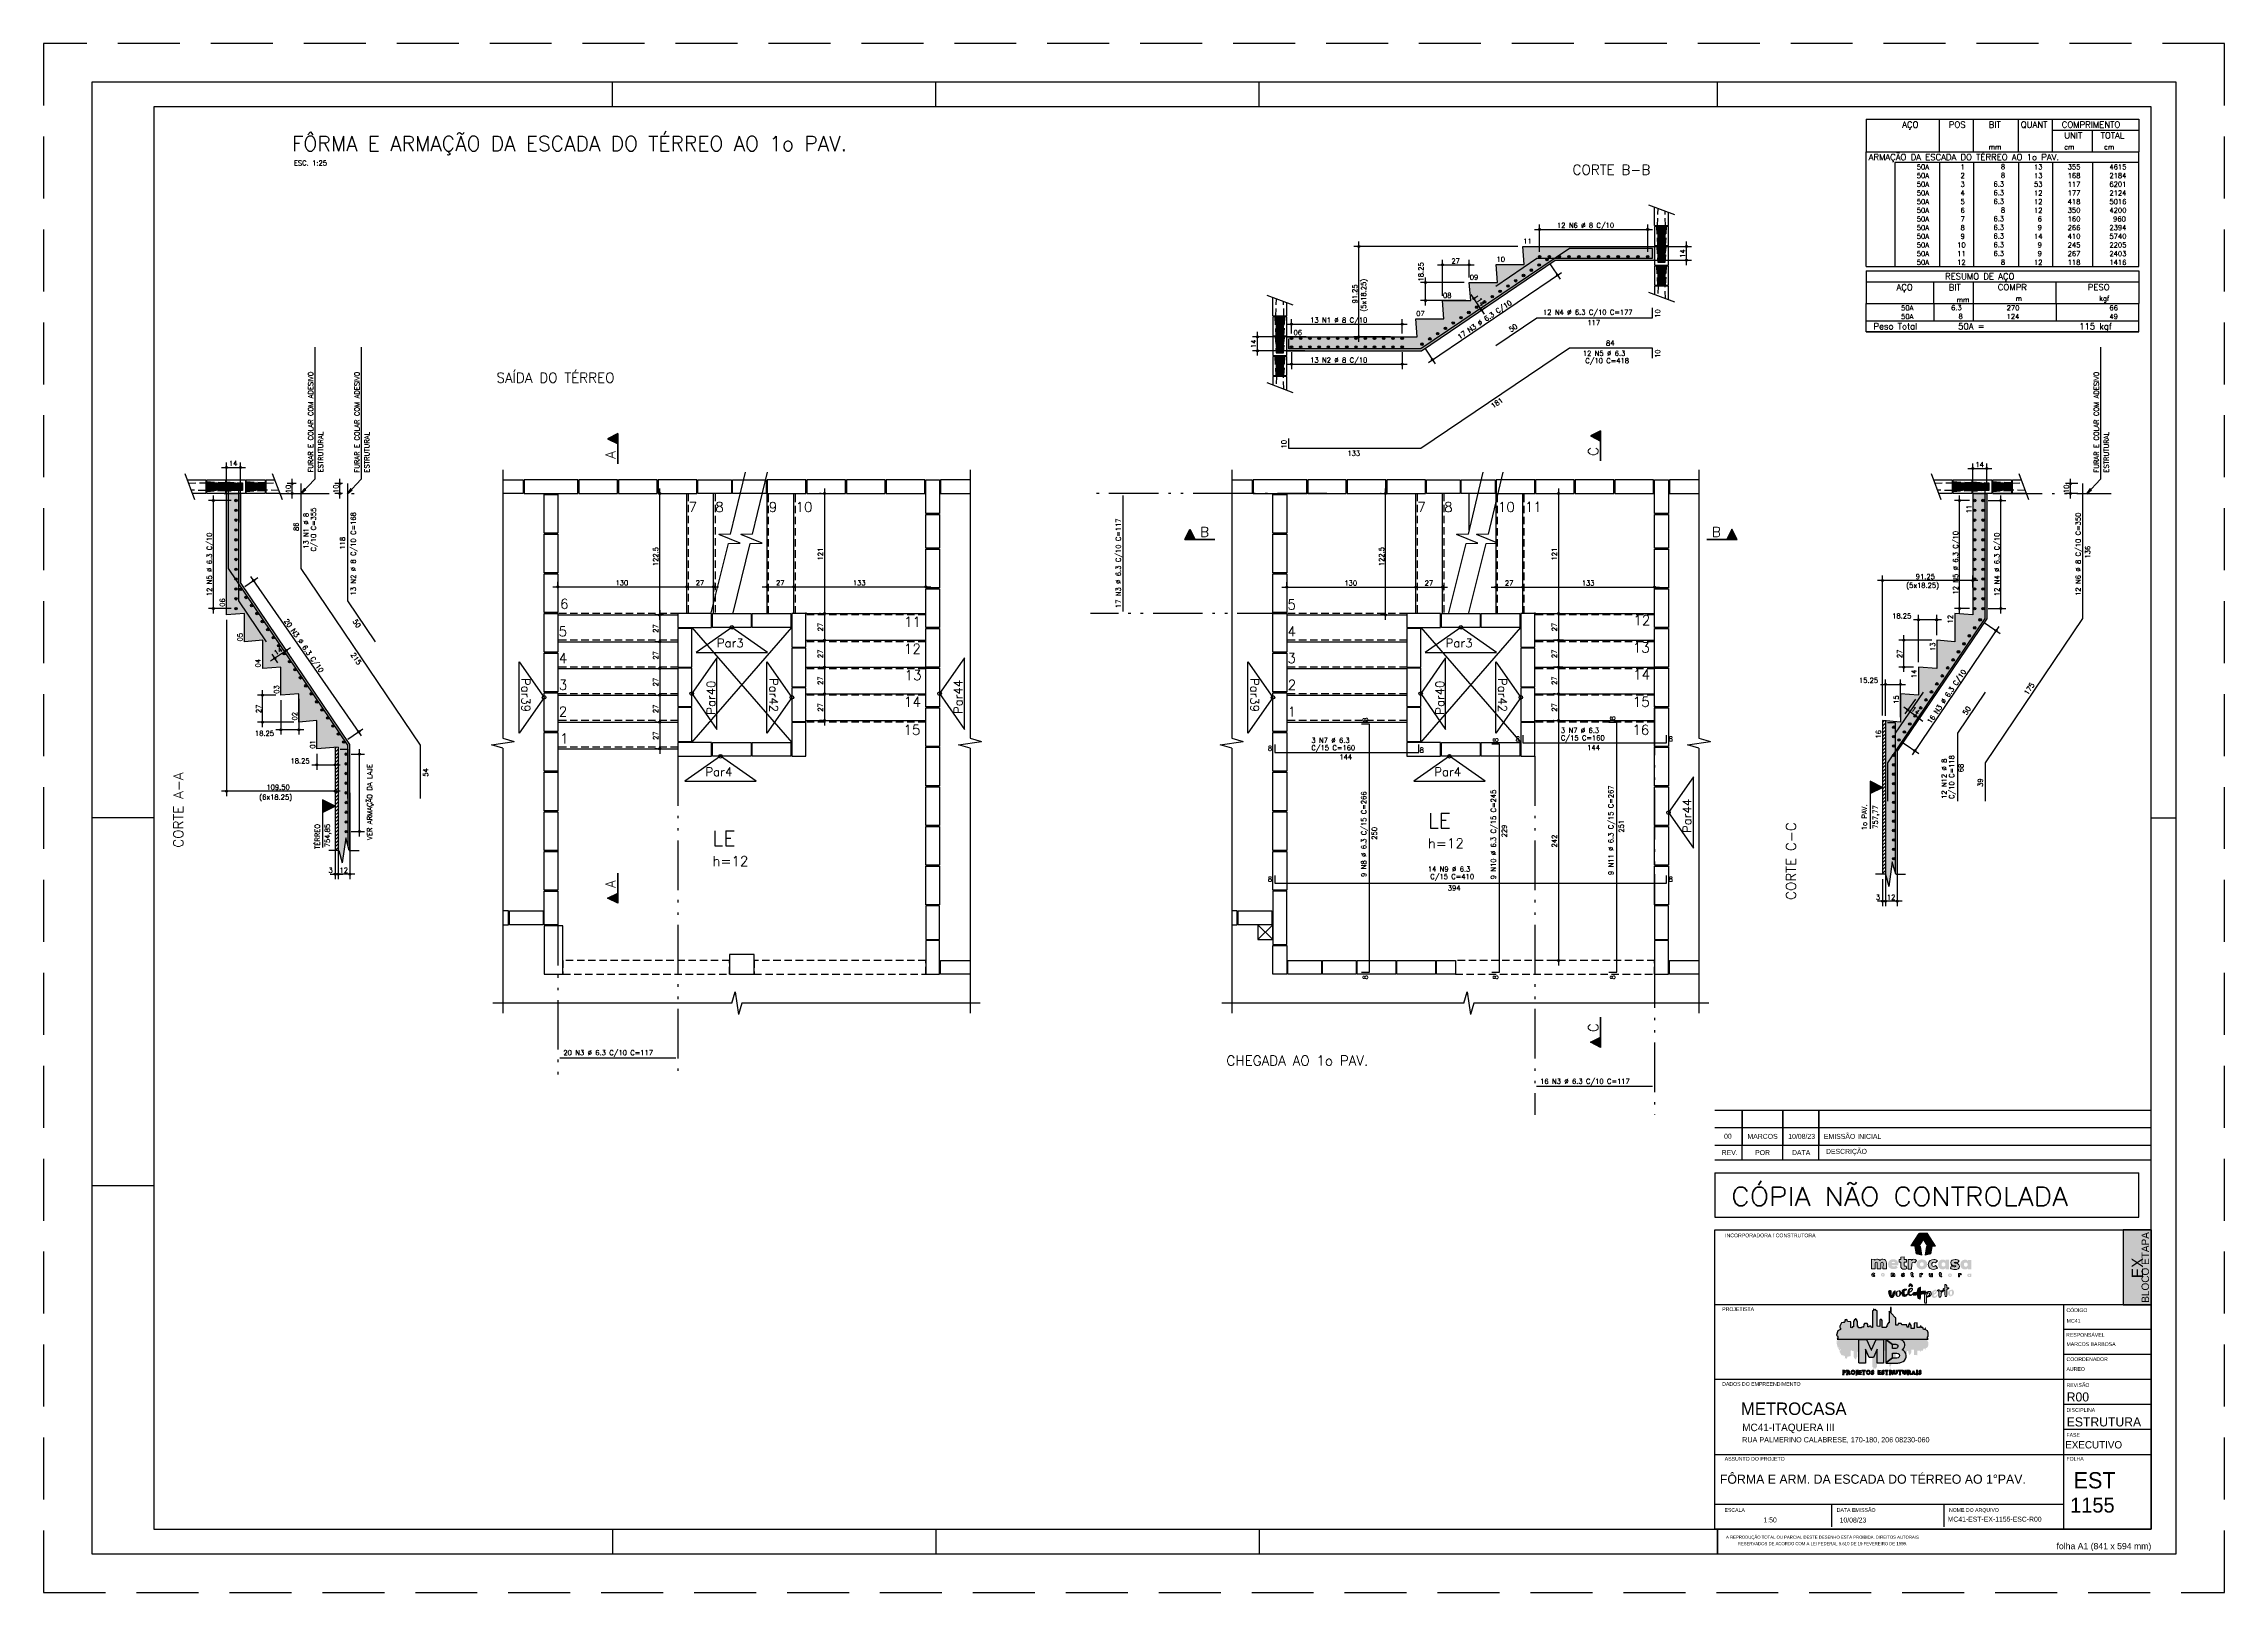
# Model space of a CAD drawing. Extents: x -1.9 to 86, y -1.6 to 60.9.
import ezdxf
from ezdxf.enums import TextEntityAlignment as Align

# ---------------------------------------------------------------- set-up
doc = ezdxf.new("R2010")
doc.units = 0
doc.header["$MEASUREMENT"] = 0
for name, pattern in [('CENTER', [2, 1.25, -0.25, 0.25, -0.25]), ('ESTILO_TQS_0001', [0.45, 0.3, -0.15]), ('ESTILO_TQS_0004', [3.3, 2, -0.4, 0.05, -0.4, 0.05, -0.4]), ('HIDDEN', [0.375, 0.25, -0.125])]:
    doc.linetypes.add(name, pattern=pattern)
doc.layers.get('0').update_dxf_attribs({"linetype": 'CONTINUOUS'})
doc.layers.get('Defpoints').update_dxf_attribs({"linetype": 'CONTINUOUS'})
for name, color, linetype in [('_ARQUIVO', 7, 'CONTINUOUS'), ('ARQ-MAR', 2, 'CONTINUOUS'), ('ARQ_CAR', 7, 'CONTINUOUS'), ('ARQ_CAR-TXT', 7, 'CONTINUOUS'), ('ARQ_FOLHA', 7, 'CONTINUOUS'), ('ARQ_TXT-2', 2, 'CONTINUOUS'), ('ARQ_TXT-4', 4, 'CONTINUOUS'), ('ARQ_VISTA 0', 251, 'CONTINUOUS'), ('H7', 1, 'CONTINUOUS'), ('Layer 1', 7, 'CONTINUOUS'), ('PENA_01', 1, 'CONTINUOUS'), ('PENA_02', 2, 'CONTINUOUS'), ('PENA_03', 3, 'CONTINUOUS'), ('PENA_04', 4, 'CONTINUOUS'), ('PENA_05', 5, 'CONTINUOUS'), ('PENA_06', 6, 'CONTINUOUS'), ('PENA_10', 253, 'CONTINUOUS'), ('PENA_11', 252, 'CONTINUOUS'), ('PSG-NV1-HTC-251', 251, 'CONTINUOUS'), ('PSG-NV2-FLH-SELO', 1, 'CONTINUOUS'), ('ver', 20, 'CONTINUOUS')]:
    doc.layers.add(name, color=color, linetype=linetype)
doc.styles.add('01-MILLEU', font='GOTHIC.TTF')
doc.styles.add('CARIMBO', font='romans.shx', dxfattribs={"height": 30})
doc.styles.add('R300', font='SIMPLEX.SHX', dxfattribs={"width": 1.1, "height": 5.5})
doc.styles.get("Standard").update_dxf_attribs({"font": 'ROMANS.SHX'})
doc.styles.add('TQS_ARIAL', font='arial.ttf')

# ---------------------------------------------------------------- blocks, each defined once
blk = doc.blocks.new('FOLHA A1 - 841 X 594')
at = {"layer": 'ARQ_FOLHA', "color": 1}
for p, q in [((-631, 584), (-631, 594)), ((-500.5, 584), (-500.5, 594)), ((-370, 584), (-370, 594)), ((-185, 584), (-185, 594)), ((-816, 297), (-841, 297)), ((-10, 297), (0, 297)), ((-816, 148.5), (-841, 148.5)), ((-631, 10), (-631, 0)), ((-500.5, 10), (-500.5, 0)), ((-370, 10), (-370, 0)), ((-185, 10), (-185, 0.5)), ((-185, 0.5), (-185, 10)), ((-185, 9.5), (-185, 0)), ((-185, 9.5), (-185, 0)), ((-185, 0), (-185, 9.5))]:
    blk.add_line(p, q, dxfattribs=at)
for points in [[(-841, 0), (0, 0), (0, 594), (-841, 594)], [(-816, 10), (-10, 10), (-10, 584), (-816, 584)]]:
    blk.add_lwpolyline(points, close=True, dxfattribs=at)
at = {"layer": 'Defpoints', "color": 8, "linetype": 'HIDDEN', "ltscale": 100}
blk.add_lwpolyline([(-860.5, 609.5), (-860.5, -15.5), (19.5, -15.5), (19.5, 609.5)], close=True, dxfattribs=at)
at = {"layer": 'ARQ_FOLHA', "insert": (-10, 4.42), "char_height": 2.5, "width": 84.157, "attachment_point": 3, "style": 'TQS_ARIAL'}
blk.add_mtext('\\pxt3;folha A1 (841 x 594 mm)', dxfattribs=at)
at = {"layer": 'PSG-NV1-HTC-251', "insert": (-185, 10), "char_height": 1.25, "width": 84.6052, "attachment_point": 1, "line_spacing_factor": 1.25, "style": 'CARIMBO'}
blk.add_mtext('\\pxqc;{\\fArial Narrow|b0|i0|c0|p34;\\PA REPRODUÇÃO TOTAL OU PARCIAL DESTE DESENHO ESTÁ PROIBIDA. DIREITOS AUTORAIS \\PRESERVADOS DE ACORDO COM A LEI FEDERAL 9.610 DE 19 FEVEREIRO DE 1998.}', dxfattribs=at)
blk = doc.blocks.new('*U24')
blk.add_blockref('FOLHA A1 - 841 X 594', (0, 0))
blk = doc.blocks.new('*U27')
at = {"layer": 'ARQ_CAR-TXT', "true_color": 0x58ba48}
h = blk.add_hatch(color=85, dxfattribs=at)
h.dxf.hatch_style = 1
h.paths.add_polyline_path([(-11.28, 0), (0, 0), (0, 30), (-11.28, 30)])
at = {"layer": 'ARQ_CAR', "color": 5}
blk.add_lwpolyline([(-11.28, 0), (0, 0), (0, 30), (-11.28, 30)], close=True, dxfattribs=at)
at = {"layer": 'ARQ_CAR-TXT', "color": 4, "style": '01-MILLEU'}
blk.add_text('EX', height=4.614, rotation=90, dxfattribs=at).set_placement((-3.26, 10.64))
at = {"layer": 'ARQ_TXT-2', "style": '01-MILLEU'}
blk.add_text('EXECUTIVO', height=2.95, dxfattribs=at).set_placement((-34.5, -57.63))
blk = doc.blocks.new('METROCASA')
at = {"layer": 'Layer 1', "true_color": 0xed1c24}
h = blk.add_hatch(color=240, dxfattribs=at)
h.dxf.hatch_style = 2
h.paths.add_polyline_path([(-1.29, 0.86), (-1.02, -0.59), (0.13, -0.85), (-0.13, 0.85)])
h.paths.add_polyline_path([(2.84, 0.94), (1.22, 3.51), (-0.37, 3.52), (1.27, 0.94)])
h.paths.add_polyline_path([(-2.08, 0.96), (-0.44, 0.95), (0.36, 2.19), (-0.45, 3.48)])
h.paths.add_polyline_path([(0.77, -0.85), (1.92, -0.6), (2.21, 0.84), (1.05, 0.84)])
at = {"layer": 'Layer 1', "true_color": 0x404041}
h = blk.add_hatch(color=250, dxfattribs=at)
h.dxf.hatch_style = 2
edge = h.paths.add_edge_path()
edge.add_spline(control_points=[(-3.66, -4.74), (-3.71, -4.74), (-3.72, -4.72), (-3.72, -4.71), (-3.72, -4.68), (-3.69, -4.68), (-3.66, -4.68), (-3.6, -4.68), (-3.52, -4.7), (-3.48, -4.72), (-3.48, -4.72), (-3.38, -4.57), (-3.38, -4.57), (-3.44, -4.52), (-3.54, -4.48), (-3.65, -4.48), (-3.81, -4.48), (-3.97, -4.54), (-3.97, -4.71), (-3.97, -4.87), (-3.81, -4.92), (-3.68, -4.93), (-3.63, -4.93), (-3.61, -4.94), (-3.61, -4.97), (-3.61, -4.99), (-3.63, -5), (-3.68, -5), (-3.73, -5), (-3.81, -4.99), (-3.92, -4.92), (-3.92, -4.92), (-4, -5.11), (-4, -5.11), (-3.92, -5.16), (-3.79, -5.2), (-3.67, -5.2), (-3.51, -5.2), (-3.36, -5.14), (-3.35, -4.97), (-3.35, -4.79), (-3.52, -4.75), (-3.66, -4.74)], knot_values=[0, 0, 0, 0, 1, 1, 1, 2, 2, 2, 3, 3, 3, 4, 4, 4, 5, 5, 5, 6, 6, 6, 7, 7, 7, 8, 8, 8, 9, 9, 9, 10, 10, 10, 11, 11, 11, 12, 12, 12, 13, 13, 13, 14, 14, 14, 14], degree=3, periodic=0)
edge = h.paths.add_edge_path()
edge.add_spline(control_points=[(-5.55, -4.47), (-5.62, -4.47), (-5.7, -4.5), (-5.76, -4.56), (-5.76, -4.56), (-5.77, -4.49), (-5.77, -4.49), (-5.77, -4.49), (-6, -4.49), (-6, -4.49), (-6, -4.49), (-6, -5.17), (-6, -5.17), (-6, -5.17), (-5.75, -5.17), (-5.75, -5.17), (-5.75, -5.17), (-5.75, -4.81), (-5.75, -4.81), (-5.75, -4.72), (-5.69, -4.68), (-5.63, -4.68), (-5.58, -4.68), (-5.54, -4.71), (-5.54, -4.79), (-5.54, -4.79), (-5.54, -5.17), (-5.54, -5.17), (-5.54, -5.17), (-5.29, -5.17), (-5.29, -5.17), (-5.29, -5.17), (-5.28, -4.79), (-5.28, -4.79), (-5.28, -4.55), (-5.4, -4.48), (-5.55, -4.47)], knot_values=[0, 0, 0, 0, 1, 1, 1, 2, 2, 2, 3, 3, 3, 4, 4, 4, 5, 5, 5, 6, 6, 6, 7, 7, 7, 8, 8, 8, 9, 9, 9, 10, 10, 10, 11, 11, 11, 12, 12, 12, 12], degree=3, periodic=0)
edge = h.paths.add_edge_path()
edge.add_spline(control_points=[(-7.69, -4.46), (-7.89, -4.46), (-8.08, -4.57), (-8.08, -4.82), (-8.08, -5.06), (-7.89, -5.17), (-7.69, -5.17), (-7.5, -5.18), (-7.3, -5.07), (-7.3, -4.82), (-7.3, -4.57), (-7.49, -4.47), (-7.69, -4.46)], knot_values=[0, 0, 0, 0, 1, 1, 1, 2, 2, 2, 3, 3, 3, 4, 4, 4, 4], degree=3, periodic=0)
edge = h.paths.add_edge_path()
edge.add_spline(control_points=[(-7.69, -4.97), (-7.78, -4.97), (-7.83, -4.9), (-7.83, -4.82), (-7.83, -4.74), (-7.78, -4.67), (-7.69, -4.67), (-7.6, -4.67), (-7.55, -4.74), (-7.55, -4.82), (-7.55, -4.9), (-7.61, -4.97), (-7.69, -4.97)], knot_values=[0, 0, 0, 0, 1, 1, 1, 2, 2, 2, 3, 3, 3, 4, 4, 4, 4], degree=3, periodic=0)
edge = h.paths.add_edge_path()
edge.add_spline(control_points=[(-9.57, -4.95), (-9.67, -4.95), (-9.72, -4.88), (-9.72, -4.81), (-9.72, -4.73), (-9.67, -4.66), (-9.57, -4.66), (-9.53, -4.66), (-9.49, -4.67), (-9.46, -4.71), (-9.46, -4.71), (-9.32, -4.56), (-9.32, -4.56), (-9.39, -4.49), (-9.49, -4.45), (-9.59, -4.45), (-9.78, -4.45), (-9.97, -4.56), (-9.97, -4.81), (-9.97, -5.06), (-9.78, -5.16), (-9.59, -5.16), (-9.48, -5.16), (-9.39, -5.12), (-9.3, -5.05), (-9.3, -5.05), (-9.45, -4.9), (-9.45, -4.9), (-9.48, -4.93), (-9.53, -4.95), (-9.57, -4.95)], knot_values=[0, 0, 0, 0, 1, 1, 1, 2, 2, 2, 3, 3, 3, 4, 4, 4, 5, 5, 5, 6, 6, 6, 7, 7, 7, 8, 8, 8, 9, 9, 9, 10, 10, 10, 10], degree=3, periodic=0)
edge = h.paths.add_edge_path()
edge.add_spline(control_points=[(-1.68, -5), (-1.72, -5), (-1.74, -4.98), (-1.74, -4.93), (-1.74, -4.93), (-1.74, -4.71), (-1.74, -4.71), (-1.74, -4.71), (-1.59, -4.71), (-1.59, -4.71), (-1.59, -4.71), (-1.59, -4.52), (-1.59, -4.52), (-1.59, -4.52), (-1.74, -4.52), (-1.74, -4.52), (-1.74, -4.52), (-1.74, -4.32), (-1.74, -4.32), (-1.74, -4.32), (-1.99, -4.34), (-1.99, -4.34), (-1.99, -4.34), (-1.99, -4.51), (-1.99, -4.51), (-1.99, -4.51), (-2.1, -4.51), (-2.1, -4.51), (-2.1, -4.51), (-2.1, -4.71), (-2.1, -4.71), (-2.1, -4.71), (-1.99, -4.71), (-1.99, -4.71), (-1.99, -4.71), (-1.99, -4.93), (-1.99, -4.93), (-2, -5.14), (-1.88, -5.21), (-1.74, -5.21), (-1.67, -5.21), (-1.61, -5.19), (-1.55, -5.16), (-1.55, -5.16), (-1.6, -4.97), (-1.6, -4.97), (-1.62, -4.99), (-1.65, -5), (-1.68, -5)], knot_values=[0, 0, 0, 0, 1, 1, 1, 2, 2, 2, 3, 3, 3, 4, 4, 4, 5, 5, 5, 6, 6, 6, 7, 7, 7, 8, 8, 8, 9, 9, 9, 10, 10, 10, 11, 11, 11, 12, 12, 12, 13, 13, 13, 14, 14, 14, 15, 15, 15, 16, 16, 16, 16], degree=3, periodic=0)
edge = h.paths.add_edge_path()
edge.add_spline(control_points=[(9.78, -4.57), (9.78, -4.57), (9.77, -4.65), (9.77, -4.65), (9.73, -4.59), (9.66, -4.56), (9.57, -4.56), (9.37, -4.56), (9.24, -4.71), (9.24, -4.91), (9.24, -5.11), (9.35, -5.25), (9.55, -5.26), (9.62, -5.27), (9.71, -5.24), (9.77, -5.18), (9.77, -5.18), (9.78, -5.25), (9.78, -5.25), (9.78, -5.25), (10.01, -5.25), (10.01, -5.25), (10.01, -5.25), (10.02, -4.57), (10.02, -4.57), (10.02, -4.57), (9.78, -4.57), (9.78, -4.57)], knot_values=[0, 0, 0, 0, 1, 1, 1, 2, 2, 2, 3, 3, 3, 4, 4, 4, 5, 5, 5, 6, 6, 6, 7, 7, 7, 8, 8, 8, 9, 9, 9, 9], degree=3, periodic=0)
edge = h.paths.add_edge_path()
edge.add_spline(control_points=[(9.62, -5.06), (9.55, -5.06), (9.49, -5), (9.49, -4.91), (9.49, -4.82), (9.55, -4.76), (9.62, -4.76), (9.71, -4.76), (9.76, -4.82), (9.76, -4.91), (9.76, -4.99), (9.71, -5.06), (9.62, -5.06)], knot_values=[0, 0, 0, 0, 1, 1, 1, 2, 2, 2, 3, 3, 3, 4, 4, 4, 4], degree=3, periodic=0)
edge = h.paths.add_edge_path()
edge.add_spline(control_points=[(7.69, -4.64), (7.69, -4.64), (7.68, -4.56), (7.68, -4.56), (7.68, -4.56), (7.45, -4.56), (7.45, -4.56), (7.45, -4.56), (7.45, -5.24), (7.45, -5.24), (7.45, -5.24), (7.7, -5.24), (7.7, -5.24), (7.7, -5.24), (7.7, -4.89), (7.7, -4.89), (7.7, -4.8), (7.76, -4.76), (7.82, -4.76), (7.86, -4.76), (7.89, -4.77), (7.93, -4.8), (7.93, -4.8), (8.04, -4.62), (8.04, -4.62), (7.99, -4.57), (7.93, -4.55), (7.86, -4.55), (7.79, -4.55), (7.73, -4.57), (7.69, -4.64)], knot_values=[0, 0, 0, 0, 1, 1, 1, 2, 2, 2, 3, 3, 3, 4, 4, 4, 5, 5, 5, 6, 6, 6, 7, 7, 7, 8, 8, 8, 9, 9, 9, 10, 10, 10, 10], degree=3, periodic=0)
edge = h.paths.add_edge_path()
edge.add_spline(control_points=[(5.76, -4.54), (5.56, -4.54), (5.37, -4.64), (5.37, -4.89), (5.37, -5.14), (5.56, -5.24), (5.75, -5.25), (5.95, -5.25), (6.14, -5.14), (6.14, -4.89), (6.15, -4.65), (5.96, -4.54), (5.76, -4.54)], knot_values=[0, 0, 0, 0, 1, 1, 1, 2, 2, 2, 3, 3, 3, 4, 4, 4, 4], degree=3, periodic=0)
edge = h.paths.add_edge_path()
edge.add_spline(control_points=[(5.76, -5.04), (5.67, -5.04), (5.62, -4.97), (5.62, -4.89), (5.62, -4.81), (5.67, -4.74), (5.76, -4.74), (5.85, -4.74), (5.9, -4.81), (5.9, -4.89), (5.9, -4.97), (5.84, -5.04), (5.76, -5.04)], knot_values=[0, 0, 0, 0, 1, 1, 1, 2, 2, 2, 3, 3, 3, 4, 4, 4, 4], degree=3, periodic=0)
edge = h.paths.add_edge_path()
edge.add_spline(control_points=[(4, -5.03), (3.96, -5.03), (3.94, -5.01), (3.93, -4.96), (3.93, -4.96), (3.94, -4.74), (3.94, -4.74), (3.94, -4.74), (4.09, -4.74), (4.09, -4.74), (4.09, -4.74), (4.09, -4.55), (4.09, -4.55), (4.09, -4.55), (3.94, -4.55), (3.94, -4.55), (3.94, -4.55), (3.94, -4.35), (3.94, -4.35), (3.94, -4.35), (3.69, -4.38), (3.69, -4.38), (3.69, -4.38), (3.69, -4.54), (3.69, -4.54), (3.69, -4.54), (3.58, -4.54), (3.58, -4.54), (3.58, -4.54), (3.58, -4.74), (3.58, -4.74), (3.58, -4.74), (3.69, -4.74), (3.69, -4.74), (3.69, -4.74), (3.68, -4.96), (3.68, -4.96), (3.68, -5.17), (3.8, -5.24), (3.93, -5.24), (4, -5.24), (4.07, -5.22), (4.13, -5.19), (4.13, -5.19), (4.08, -5), (4.08, -5), (4.05, -5.02), (4.03, -5.03), (4, -5.03)], knot_values=[0, 0, 0, 0, 1, 1, 1, 2, 2, 2, 3, 3, 3, 4, 4, 4, 5, 5, 5, 6, 6, 6, 7, 7, 7, 8, 8, 8, 9, 9, 9, 10, 10, 10, 11, 11, 11, 12, 12, 12, 13, 13, 13, 14, 14, 14, 15, 15, 15, 16, 16, 16, 16], degree=3, periodic=0)
edge = h.paths.add_edge_path()
edge.add_spline(control_points=[(2.03, -4.89), (2.03, -4.98), (1.97, -5.02), (1.91, -5.02), (1.87, -5.02), (1.82, -4.99), (1.82, -4.9), (1.82, -4.9), (1.82, -4.53), (1.82, -4.53), (1.82, -4.53), (1.57, -4.53), (1.57, -4.53), (1.57, -4.53), (1.57, -4.9), (1.57, -4.9), (1.57, -5.15), (1.69, -5.22), (1.83, -5.22), (1.9, -5.23), (1.99, -5.2), (2.05, -5.14), (2.05, -5.14), (2.06, -5.21), (2.06, -5.21), (2.06, -5.21), (2.28, -5.21), (2.28, -5.21), (2.28, -5.21), (2.28, -4.53), (2.28, -4.53), (2.28, -4.53), (2.03, -4.53), (2.03, -4.53), (2.03, -4.53), (2.03, -4.89), (2.03, -4.89)], knot_values=[0, 0, 0, 0, 1, 1, 1, 2, 2, 2, 3, 3, 3, 4, 4, 4, 5, 5, 5, 6, 6, 6, 7, 7, 7, 8, 8, 8, 9, 9, 9, 10, 10, 10, 11, 11, 11, 12, 12, 12, 12], degree=3, periodic=0)
edge = h.paths.add_edge_path()
edge.add_spline(control_points=[(-0.02, -4.59), (-0.02, -4.59), (-0.04, -4.52), (-0.04, -4.52), (-0.04, -4.52), (-0.26, -4.52), (-0.26, -4.52), (-0.26, -4.52), (-0.27, -5.2), (-0.27, -5.2), (-0.27, -5.2), (-0.02, -5.2), (-0.02, -5.2), (-0.02, -5.2), (-0.01, -4.85), (-0.01, -4.85), (-0.01, -4.76), (0.04, -4.72), (0.1, -4.72), (0.15, -4.72), (0.18, -4.73), (0.22, -4.76), (0.22, -4.76), (0.32, -4.58), (0.32, -4.58), (0.28, -4.53), (0.21, -4.51), (0.14, -4.5), (0.08, -4.5), (0.01, -4.53), (-0.02, -4.59)], knot_values=[0, 0, 0, 0, 1, 1, 1, 2, 2, 2, 3, 3, 3, 4, 4, 4, 5, 5, 5, 6, 6, 6, 7, 7, 7, 8, 8, 8, 9, 9, 9, 10, 10, 10, 10], degree=3, periodic=0)
at = {"layer": 'Layer 1', "true_color": 0xed1c24}
h = blk.add_hatch(color=240, dxfattribs=at)
h.dxf.hatch_style = 2
edge = h.paths.add_edge_path()
edge.add_spline(control_points=[(-1.94, -1.96), (-1.94, -1.96), (-1.98, -1.76), (-1.98, -1.76), (-1.98, -1.76), (-2.62, -1.75), (-2.62, -1.75), (-2.62, -1.75), (-2.63, -3.66), (-2.63, -3.66), (-2.63, -3.66), (-1.92, -3.66), (-1.92, -3.66), (-1.92, -3.66), (-1.91, -2.67), (-1.91, -2.67), (-1.91, -2.42), (-1.76, -2.31), (-1.58, -2.31), (-1.46, -2.31), (-1.38, -2.34), (-1.26, -2.43), (-1.26, -2.43), (-0.98, -1.92), (-0.98, -1.92), (-1.1, -1.79), (-1.28, -1.71), (-1.48, -1.71), (-1.66, -1.71), (-1.84, -1.79), (-1.94, -1.96)], knot_values=[0, 0, 0, 0, 1, 1, 1, 2, 2, 2, 3, 3, 3, 4, 4, 4, 5, 5, 5, 6, 6, 6, 7, 7, 7, 8, 8, 8, 9, 9, 9, 10, 10, 10, 10], degree=3, periodic=0)
edge = h.paths.add_edge_path()
edge.add_spline(control_points=[(-5.6, -1.69), (-6.11, -1.69), (-6.66, -1.99), (-6.66, -2.69), (-6.67, -3.38), (-6.16, -3.68), (-5.56, -3.68), (-5.23, -3.68), (-4.92, -3.58), (-4.69, -3.37), (-4.69, -3.37), (-5.04, -2.98), (-5.04, -2.98), (-5.16, -3.07), (-5.32, -3.13), (-5.53, -3.13), (-5.68, -3.13), (-5.9, -3.06), (-5.95, -2.89), (-5.95, -2.89), (-4.62, -2.89), (-4.62, -2.89), (-4.45, -2.14), (-4.92, -1.69), (-5.6, -1.69)], knot_values=[0, 0, 0, 0, 1, 1, 1, 2, 2, 2, 3, 3, 3, 4, 4, 4, 5, 5, 5, 6, 6, 6, 7, 7, 7, 8, 8, 8, 8], degree=3, periodic=0)
edge = h.paths.add_edge_path()
edge.add_spline(control_points=[(-5.94, -2.43), (-5.89, -2.12), (-5.27, -2.13), (-5.25, -2.43), (-5.25, -2.43), (-5.94, -2.43), (-5.94, -2.43)], knot_values=[0, 0, 0, 0, 1, 1, 1, 2, 2, 2, 2], degree=3, periodic=0)
edge = h.paths.add_edge_path()
edge.add_spline(control_points=[(4.86, -2), (4.76, -1.84), (4.58, -1.75), (4.31, -1.75), (3.75, -1.74), (3.38, -2.17), (3.38, -2.74), (3.37, -3.29), (3.68, -3.69), (4.24, -3.73), (4.45, -3.74), (4.71, -3.67), (4.87, -3.49), (4.87, -3.49), (4.9, -3.7), (4.9, -3.7), (4.9, -3.7), (5.56, -3.7), (5.56, -3.7), (5.56, -3.7), (5.57, -1.8), (5.57, -1.8), (5.57, -1.8), (4.9, -1.79), (4.9, -1.79), (4.9, -1.79), (4.86, -2), (4.86, -2)], knot_values=[0, 0, 0, 0, 1, 1, 1, 2, 2, 2, 3, 3, 3, 4, 4, 4, 5, 5, 5, 6, 6, 6, 7, 7, 7, 8, 8, 8, 9, 9, 9, 9], degree=3, periodic=0)
edge = h.paths.add_edge_path()
edge.add_spline(control_points=[(4.46, -3.16), (4.25, -3.16), (4.08, -3.01), (4.08, -2.74), (4.08, -2.47), (4.25, -2.32), (4.47, -2.32), (4.72, -2.32), (4.86, -2.49), (4.86, -2.74), (4.86, -2.97), (4.7, -3.16), (4.46, -3.16)], knot_values=[0, 0, 0, 0, 1, 1, 1, 2, 2, 2, 3, 3, 3, 4, 4, 4, 4], degree=3, periodic=0)
edge = h.paths.add_edge_path()
edge.add_spline(control_points=[(-7.68, -1.68), (-7.94, -1.68), (-8.15, -1.76), (-8.31, -1.95), (-8.4, -1.77), (-8.59, -1.69), (-8.78, -1.68), (-8.98, -1.68), (-9.19, -1.76), (-9.31, -1.92), (-9.31, -1.92), (-9.36, -1.72), (-9.36, -1.72), (-9.36, -1.72), (-9.95, -1.71), (-9.95, -1.71), (-9.95, -1.71), (-9.96, -3.62), (-9.96, -3.62), (-9.96, -3.62), (-9.26, -3.62), (-9.26, -3.62), (-9.26, -3.62), (-9.25, -2.58), (-9.25, -2.58), (-9.25, -2.37), (-9.12, -2.27), (-9, -2.27), (-8.87, -2.27), (-8.8, -2.35), (-8.8, -2.57), (-8.8, -2.57), (-8.81, -3.62), (-8.81, -3.62), (-8.81, -3.62), (-8.11, -3.63), (-8.11, -3.63), (-8.11, -3.63), (-8.1, -2.58), (-8.1, -2.58), (-8.1, -2.37), (-7.98, -2.29), (-7.86, -2.29), (-7.75, -2.29), (-7.66, -2.37), (-7.66, -2.57), (-7.66, -2.57), (-7.67, -3.63), (-7.67, -3.63), (-7.67, -3.63), (-6.96, -3.63), (-6.96, -3.63), (-6.96, -3.63), (-6.95, -2.57), (-6.95, -2.57), (-6.95, -1.94), (-7.26, -1.68), (-7.68, -1.68)], knot_values=[0, 0, 0, 0, 1, 1, 1, 2, 2, 2, 3, 3, 3, 4, 4, 4, 5, 5, 5, 6, 6, 6, 7, 7, 7, 8, 8, 8, 9, 9, 9, 10, 10, 10, 11, 11, 11, 12, 12, 12, 13, 13, 13, 14, 14, 14, 15, 15, 15, 16, 16, 16, 17, 17, 17, 18, 18, 18, 19, 19, 19, 19], degree=3, periodic=0)
edge = h.paths.add_edge_path()
edge.add_spline(control_points=[(-3.23, -3.11), (-3.34, -3.11), (-3.41, -3.06), (-3.42, -2.93), (-3.42, -2.93), (-3.41, -2.3), (-3.41, -2.3), (-3.41, -2.3), (-2.98, -2.3), (-2.98, -2.3), (-2.98, -2.3), (-2.98, -1.76), (-2.98, -1.76), (-2.98, -1.76), (-3.41, -1.76), (-3.41, -1.76), (-3.41, -1.76), (-3.4, -1.21), (-3.4, -1.21), (-3.4, -1.21), (-4.11, -1.28), (-4.11, -1.28), (-4.11, -1.28), (-4.11, -1.76), (-4.11, -1.76), (-4.11, -1.76), (-4.42, -1.75), (-4.42, -1.75), (-4.42, -1.75), (-4.42, -2.3), (-4.42, -2.3), (-4.42, -2.3), (-4.11, -2.3), (-4.11, -2.3), (-4.11, -2.3), (-4.12, -2.92), (-4.12, -2.92), (-4.13, -3.52), (-3.79, -3.69), (-3.42, -3.7), (-3.22, -3.7), (-3.03, -3.66), (-2.87, -3.57), (-2.87, -3.57), (-3.02, -3.05), (-3.02, -3.05), (-3.08, -3.09), (-3.16, -3.11), (-3.23, -3.11)], knot_values=[0, 0, 0, 0, 1, 1, 1, 2, 2, 2, 3, 3, 3, 4, 4, 4, 5, 5, 5, 6, 6, 6, 7, 7, 7, 8, 8, 8, 9, 9, 9, 10, 10, 10, 11, 11, 11, 12, 12, 12, 13, 13, 13, 14, 14, 14, 15, 15, 15, 16, 16, 16, 16], degree=3, periodic=0)
edge = h.paths.add_edge_path()
edge.add_spline(control_points=[(2.53, -3.13), (2.26, -3.13), (2.12, -2.94), (2.12, -2.74), (2.12, -2.5), (2.27, -2.3), (2.54, -2.3), (2.66, -2.3), (2.77, -2.35), (2.86, -2.44), (2.86, -2.44), (3.24, -2.04), (3.24, -2.04), (3.04, -1.84), (2.77, -1.74), (2.5, -1.74), (1.96, -1.73), (1.43, -2.04), (1.42, -2.73), (1.42, -3.44), (1.94, -3.72), (2.5, -3.72), (2.78, -3.72), (3.06, -3.6), (3.28, -3.4), (3.28, -3.4), (2.88, -2.98), (2.88, -2.98), (2.79, -3.08), (2.66, -3.13), (2.53, -3.13)], knot_values=[0, 0, 0, 0, 1, 1, 1, 2, 2, 2, 3, 3, 3, 4, 4, 4, 5, 5, 5, 6, 6, 6, 7, 7, 7, 8, 8, 8, 9, 9, 9, 10, 10, 10, 10], degree=3, periodic=0)
edge = h.paths.add_edge_path()
edge.add_spline(control_points=[(9.37, -1.82), (9.37, -1.82), (9.33, -2.02), (9.33, -2.02), (9.23, -1.87), (9.04, -1.77), (8.77, -1.77), (8.22, -1.77), (7.85, -2.2), (7.84, -2.76), (7.84, -3.31), (8.15, -3.71), (8.71, -3.75), (8.92, -3.76), (9.17, -3.7), (9.34, -3.51), (9.34, -3.51), (9.37, -3.72), (9.37, -3.72), (9.37, -3.72), (10.02, -3.72), (10.02, -3.72), (10.02, -3.72), (10.03, -1.82), (10.03, -1.82), (10.03, -1.82), (9.37, -1.82), (9.37, -1.82)], knot_values=[0, 0, 0, 0, 1, 1, 1, 2, 2, 2, 3, 3, 3, 4, 4, 4, 5, 5, 5, 6, 6, 6, 7, 7, 7, 8, 8, 8, 9, 9, 9, 9], degree=3, periodic=0)
edge = h.paths.add_edge_path()
edge.add_spline(control_points=[(8.93, -3.18), (8.71, -3.18), (8.55, -3.03), (8.55, -2.76), (8.55, -2.5), (8.72, -2.34), (8.93, -2.35), (9.18, -2.35), (9.32, -2.51), (9.32, -2.77), (9.32, -2.99), (9.17, -3.18), (8.93, -3.18)], knot_values=[0, 0, 0, 0, 1, 1, 1, 2, 2, 2, 3, 3, 3, 4, 4, 4, 4], degree=3, periodic=0)
edge = h.paths.add_edge_path()
edge.add_spline(control_points=[(6.78, -2.48), (6.66, -2.48), (6.63, -2.42), (6.63, -2.39), (6.63, -2.32), (6.7, -2.29), (6.8, -2.3), (6.96, -2.29), (7.18, -2.35), (7.28, -2.41), (7.28, -2.41), (7.58, -1.99), (7.58, -1.99), (7.4, -1.85), (7.12, -1.76), (6.81, -1.76), (6.36, -1.75), (5.93, -1.92), (5.93, -2.38), (5.92, -2.84), (6.37, -2.99), (6.74, -3), (6.88, -3.02), (6.94, -3.05), (6.94, -3.11), (6.94, -3.17), (6.87, -3.2), (6.75, -3.2), (6.59, -3.19), (6.36, -3.18), (6.07, -2.98), (6.07, -2.98), (5.84, -3.5), (5.84, -3.5), (6.05, -3.66), (6.43, -3.75), (6.76, -3.76), (7.22, -3.76), (7.65, -3.58), (7.65, -3.11), (7.65, -2.61), (7.17, -2.49), (6.78, -2.48)], knot_values=[0, 0, 0, 0, 1, 1, 1, 2, 2, 2, 3, 3, 3, 4, 4, 4, 5, 5, 5, 6, 6, 6, 7, 7, 7, 8, 8, 8, 9, 9, 9, 10, 10, 10, 11, 11, 11, 12, 12, 12, 13, 13, 13, 14, 14, 14, 14], degree=3, periodic=0)
edge = h.paths.add_edge_path()
edge.add_spline(control_points=[(0.13, -1.72), (-0.42, -1.72), (-0.95, -2.01), (-0.96, -2.72), (-0.96, -3.41), (-0.42, -3.71), (0.12, -3.72), (0.66, -3.72), (1.21, -3.42), (1.22, -2.73), (1.22, -2.03), (0.7, -1.73), (0.13, -1.72)], knot_values=[0, 0, 0, 0, 1, 1, 1, 2, 2, 2, 3, 3, 3, 4, 4, 4, 4], degree=3, periodic=0)
edge = h.paths.add_edge_path()
edge.add_spline(control_points=[(0.13, -3.13), (-0.12, -3.13), (-0.27, -2.94), (-0.26, -2.72), (-0.26, -2.5), (-0.12, -2.3), (0.13, -2.31), (0.38, -2.31), (0.52, -2.5), (0.52, -2.72), (0.52, -2.96), (0.37, -3.14), (0.13, -3.13)], knot_values=[0, 0, 0, 0, 1, 1, 1, 2, 2, 2, 3, 3, 3, 4, 4, 4, 4], degree=3, periodic=0)
at = {"layer": 'Layer 1', "true_color": 0x404041}
h = blk.add_hatch(color=250, dxfattribs=at)
h.dxf.hatch_style = 2
edge = h.paths.add_edge_path()
edge.add_spline(control_points=[(-2.43, -7.17), (-2.4, -7.16), (-2.38, -7.15), (-2.36, -7.14), (-2.33, -7.13), (-2.31, -7.11), (-2.3, -7.09), (-2.28, -7.07), (-2.26, -7.04), (-2.24, -7.01), (-2.22, -6.98), (-2.2, -6.95), (-2.17, -6.92), (-2.15, -6.93), (-2.11, -6.95), (-2.08, -6.98), (-2.05, -7.01), (-2.01, -7.04), (-1.98, -7.06), (-1.94, -7.09), (-1.9, -7.11), (-1.87, -7.13), (-1.84, -7.14), (-1.81, -7.14), (-1.78, -7.12), (-1.75, -7.1), (-1.75, -7.07), (-1.76, -7.02), (-1.78, -6.98), (-1.8, -6.94), (-1.84, -6.89), (-1.87, -6.84), (-1.91, -6.8), (-1.96, -6.76), (-2, -6.72), (-2.04, -6.69), (-2.07, -6.68), (-2.11, -6.66), (-2.15, -6.65), (-2.18, -6.64), (-2.21, -6.64), (-2.24, -6.64), (-2.26, -6.65), (-2.29, -6.66), (-2.31, -6.68), (-2.33, -6.71), (-2.35, -6.73), (-2.36, -6.77), (-2.38, -6.82), (-2.4, -6.84), (-2.41, -6.87), (-2.43, -6.91), (-2.44, -6.95), (-2.46, -6.99), (-2.47, -7.03), (-2.48, -7.07), (-2.48, -7.11), (-2.48, -7.14), (-2.47, -7.16), (-2.46, -7.18), (-2.43, -7.17)], knot_values=[0, 0, 0, 0, 1, 1, 1, 2, 2, 2, 3, 3, 3, 4, 4, 4, 5, 5, 5, 6, 6, 6, 7, 7, 7, 8, 8, 8, 9, 9, 9, 10, 10, 10, 11, 11, 11, 12, 12, 12, 13, 13, 13, 14, 14, 14, 15, 15, 15, 16, 16, 16, 17, 17, 17, 18, 18, 18, 19, 19, 19, 20, 20, 20, 20], degree=3, periodic=0)
edge = h.paths.add_edge_path()
edge.add_spline(control_points=[(-5.26, -8.04), (-5.28, -8.03), (-5.33, -8.05), (-5.4, -8.1), (-5.49, -8.17), (-5.55, -8.25), (-5.6, -8.35), (-5.65, -8.45), (-5.69, -8.55), (-5.71, -8.65), (-5.74, -8.76), (-5.76, -8.85), (-5.77, -8.93), (-5.78, -9.02), (-5.8, -9.07), (-5.81, -9.1), (-5.83, -9.13), (-5.85, -9.12), (-5.88, -9.08), (-5.91, -9.04), (-5.94, -8.98), (-5.97, -8.89), (-6, -8.8), (-6.02, -8.7), (-6.04, -8.57), (-6.05, -8.44), (-6.05, -8.3), (-6.03, -8.14), (-6.03, -8.11), (-6.04, -8.08), (-6.06, -8.06), (-6.09, -8.03), (-6.12, -8.01), (-6.16, -8), (-6.2, -7.98), (-6.25, -7.98), (-6.3, -7.98), (-6.35, -7.99), (-6.4, -8), (-6.45, -8.03), (-6.48, -8.05), (-6.5, -8.08), (-6.52, -8.13), (-6.53, -8.18), (-6.53, -8.24), (-6.53, -8.31), (-6.53, -8.38), (-6.52, -8.45), (-6.5, -8.52), (-6.49, -8.6), (-6.47, -8.67), (-6.45, -8.74), (-6.43, -8.81), (-6.41, -8.87), (-6.39, -8.93), (-6.36, -8.98), (-6.34, -9.03), (-6.32, -9.05), (-6.29, -9.1), (-6.26, -9.14), (-6.23, -9.18), (-6.19, -9.23), (-6.16, -9.27), (-6.11, -9.3), (-6.07, -9.34), (-6.02, -9.36), (-5.96, -9.37), (-5.9, -9.38), (-5.83, -9.38), (-5.75, -9.35), (-5.71, -9.34), (-5.67, -9.31), (-5.63, -9.25), (-5.58, -9.19), (-5.54, -9.12), (-5.51, -9.05), (-5.47, -8.98), (-5.44, -8.9), (-5.41, -8.82), (-5.38, -8.74), (-5.36, -8.67), (-5.34, -8.61), (-5.32, -8.53), (-5.29, -8.44), (-5.27, -8.36), (-5.25, -8.27), (-5.23, -8.2), (-5.23, -8.15), (-5.22, -8.09), (-5.23, -8.06), (-5.26, -8.04)], knot_values=[0, 0, 0, 0, 1, 1, 1, 2, 2, 2, 3, 3, 3, 4, 4, 4, 5, 5, 5, 6, 6, 6, 7, 7, 7, 8, 8, 8, 9, 9, 9, 10, 10, 10, 11, 11, 11, 12, 12, 12, 13, 13, 13, 14, 14, 14, 15, 15, 15, 16, 16, 16, 17, 17, 17, 18, 18, 18, 19, 19, 19, 20, 20, 20, 21, 21, 21, 22, 22, 22, 23, 23, 23, 24, 24, 24, 25, 25, 25, 26, 26, 26, 27, 27, 27, 28, 28, 28, 29, 29, 29, 30, 30, 30, 30], degree=3, periodic=0)
edge = h.paths.add_edge_path()
edge.add_spline(control_points=[(-1.57, -8.39), (-1.57, -8.35), (-1.58, -8.33), (-1.6, -8.33), (-1.62, -8.34), (-1.64, -8.36), (-1.66, -8.39), (-1.68, -8.43), (-1.71, -8.47), (-1.75, -8.52), (-1.78, -8.56), (-1.82, -8.61), (-1.87, -8.65), (-1.92, -8.7), (-1.99, -8.73), (-2.07, -8.75), (-2.11, -8.76), (-2.14, -8.76), (-2.17, -8.75), (-2.19, -8.74), (-2.22, -8.73), (-2.24, -8.72), (-2.26, -8.7), (-2.27, -8.68), (-2.28, -8.66), (-2.3, -8.64), (-2.31, -8.61), (-2.31, -8.59), (-2.33, -8.53), (-2.34, -8.45), (-2.33, -8.37), (-2.27, -8.37), (-2.2, -8.36), (-2.14, -8.33), (-2.08, -8.31), (-2.02, -8.28), (-1.96, -8.23), (-1.89, -8.19), (-1.83, -8.12), (-1.77, -8.03), (-1.71, -7.95), (-1.68, -7.87), (-1.66, -7.8), (-1.65, -7.72), (-1.65, -7.65), (-1.67, -7.59), (-1.69, -7.53), (-1.72, -7.48), (-1.77, -7.45), (-1.81, -7.41), (-1.87, -7.39), (-1.93, -7.39), (-2, -7.4), (-2.06, -7.41), (-2.13, -7.43), (-2.2, -7.44), (-2.26, -7.47), (-2.32, -7.5), (-2.38, -7.53), (-2.44, -7.57), (-2.49, -7.62), (-2.54, -7.67), (-2.58, -7.72), (-2.62, -7.78), (-2.66, -7.87), (-2.7, -7.94), (-2.72, -8.02), (-2.74, -8.1), (-2.75, -8.16), (-2.76, -8.22), (-2.77, -8.29), (-2.77, -8.36), (-2.76, -8.42), (-2.75, -8.52), (-2.72, -8.62), (-2.68, -8.71), (-2.65, -8.78), (-2.6, -8.86), (-2.54, -8.92), (-2.47, -8.99), (-2.39, -9.03), (-2.28, -9.05), (-2.17, -9.07), (-2.07, -9.07), (-1.98, -9.04), (-1.9, -9.01), (-1.83, -8.97), (-1.78, -8.91), (-1.72, -8.86), (-1.68, -8.8), (-1.64, -8.73), (-1.61, -8.66), (-1.59, -8.6), (-1.58, -8.54), (-1.57, -8.48), (-1.56, -8.43), (-1.57, -8.39)], knot_values=[0, 0, 0, 0, 1, 1, 1, 2, 2, 2, 3, 3, 3, 4, 4, 4, 5, 5, 5, 6, 6, 6, 7, 7, 7, 8, 8, 8, 9, 9, 9, 10, 10, 10, 11, 11, 11, 12, 12, 12, 13, 13, 13, 14, 14, 14, 15, 15, 15, 16, 16, 16, 17, 17, 17, 18, 18, 18, 19, 19, 19, 20, 20, 20, 21, 21, 21, 22, 22, 22, 23, 23, 23, 24, 24, 24, 25, 25, 25, 26, 26, 26, 27, 27, 27, 28, 28, 28, 29, 29, 29, 30, 30, 30, 31, 31, 31, 32, 32, 32, 32], degree=3, periodic=0)
edge = h.paths.add_edge_path()
edge.add_spline(control_points=[(-2.31, -8.07), (-2.31, -8.04), (-2.3, -8.01), (-2.29, -7.98), (-2.27, -7.95), (-2.25, -7.9), (-2.23, -7.85), (-2.2, -7.81), (-2.17, -7.77), (-2.14, -7.75), (-2.1, -7.72), (-2.07, -7.7), (-2.03, -7.69), (-1.99, -7.67), (-1.95, -7.66), (-1.91, -7.65), (-1.9, -7.67), (-1.91, -7.7), (-1.91, -7.72), (-1.92, -7.75), (-1.93, -7.78), (-1.94, -7.81), (-1.95, -7.85), (-1.97, -7.89), (-2.01, -7.94), (-2.04, -7.99), (-2.07, -8.02), (-2.11, -8.05), (-2.15, -8.07), (-2.18, -8.09), (-2.21, -8.1), (-2.25, -8.11), (-2.29, -8.12), (-2.32, -8.13), (-2.32, -8.11), (-2.32, -8.09), (-2.31, -8.07)], knot_values=[0, 0, 0, 0, 1, 1, 1, 2, 2, 2, 3, 3, 3, 4, 4, 4, 5, 5, 5, 6, 6, 6, 7, 7, 7, 8, 8, 8, 9, 9, 9, 10, 10, 10, 11, 11, 11, 12, 12, 12, 12], degree=3, periodic=0)
edge = h.paths.add_edge_path()
edge.add_spline(control_points=[(-4.11, -8.09), (-4.16, -8), (-4.24, -7.93), (-4.34, -7.88), (-4.36, -7.87), (-4.38, -7.87), (-4.39, -7.87), (-4.4, -7.88), (-4.41, -7.89), (-4.43, -7.9), (-4.45, -7.92), (-4.48, -7.93), (-4.52, -7.95), (-4.57, -7.97), (-4.64, -7.99), (-4.74, -8), (-4.84, -8.02), (-4.93, -8.06), (-5, -8.14), (-5.07, -8.21), (-5.12, -8.29), (-5.15, -8.39), (-5.18, -8.48), (-5.2, -8.59), (-5.19, -8.69), (-5.18, -8.8), (-5.16, -8.89), (-5.11, -8.98), (-5.06, -9.06), (-5, -9.13), (-4.91, -9.18), (-4.82, -9.23), (-4.72, -9.25), (-4.59, -9.24), (-4.49, -9.22), (-4.4, -9.19), (-4.32, -9.13), (-4.24, -9.07), (-4.18, -9), (-4.12, -8.92), (-4.07, -8.84), (-4.03, -8.75), (-4.01, -8.65), (-3.99, -8.55), (-3.99, -8.45), (-4, -8.36), (-4.02, -8.26), (-4.05, -8.17), (-4.11, -8.09)], knot_values=[0, 0, 0, 0, 1, 1, 1, 2, 2, 2, 3, 3, 3, 4, 4, 4, 5, 5, 5, 6, 6, 6, 7, 7, 7, 8, 8, 8, 9, 9, 9, 10, 10, 10, 11, 11, 11, 12, 12, 12, 13, 13, 13, 14, 14, 14, 15, 15, 15, 16, 16, 16, 16], degree=3, periodic=0)
edge = h.paths.add_edge_path()
edge.add_spline(control_points=[(-4.4, -8.7), (-4.42, -8.76), (-4.44, -8.82), (-4.46, -8.88), (-4.48, -8.94), (-4.51, -8.98), (-4.54, -9.02), (-4.57, -9.06), (-4.6, -9.08), (-4.63, -9.09), (-4.66, -9.1), (-4.68, -9.08), (-4.7, -9.05), (-4.73, -9.01), (-4.74, -8.96), (-4.76, -8.9), (-4.77, -8.84), (-4.77, -8.77), (-4.78, -8.7), (-4.78, -8.62), (-4.78, -8.55), (-4.78, -8.48), (-4.78, -8.41), (-4.77, -8.36), (-4.76, -8.3), (-4.75, -8.25), (-4.74, -8.22), (-4.73, -8.21), (-4.68, -8.16), (-4.64, -8.14), (-4.6, -8.14), (-4.55, -8.14), (-4.5, -8.17), (-4.44, -8.23), (-4.41, -8.25), (-4.4, -8.29), (-4.39, -8.34), (-4.37, -8.39), (-4.37, -8.44), (-4.37, -8.5), (-4.38, -8.57), (-4.39, -8.63), (-4.4, -8.7)], knot_values=[0, 0, 0, 0, 1, 1, 1, 2, 2, 2, 3, 3, 3, 4, 4, 4, 5, 5, 5, 6, 6, 6, 7, 7, 7, 8, 8, 8, 9, 9, 9, 10, 10, 10, 11, 11, 11, 12, 12, 12, 13, 13, 13, 14, 14, 14, 14], degree=3, periodic=0)
edge = h.paths.add_edge_path()
edge.add_spline(control_points=[(-2.78, -8.64), (-2.8, -8.64), (-2.82, -8.66), (-2.85, -8.69), (-2.88, -8.72), (-2.92, -8.74), (-2.96, -8.77), (-3, -8.79), (-3.05, -8.81), (-3.1, -8.82), (-3.15, -8.84), (-3.21, -8.83), (-3.28, -8.81), (-3.32, -8.8), (-3.36, -8.77), (-3.39, -8.72), (-3.41, -8.67), (-3.43, -8.6), (-3.44, -8.53), (-3.45, -8.46), (-3.45, -8.39), (-3.44, -8.31), (-3.43, -8.23), (-3.41, -8.15), (-3.39, -8.08), (-3.36, -8.01), (-3.32, -7.96), (-3.27, -7.93), (-3.23, -7.9), (-3.18, -7.88), (-3.13, -7.87), (-3.09, -7.86), (-3.05, -7.86), (-3.01, -7.86), (-2.98, -7.86), (-2.96, -7.86), (-2.95, -7.85), (-2.94, -7.83), (-2.95, -7.8), (-2.98, -7.76), (-3.02, -7.73), (-3.06, -7.7), (-3.12, -7.68), (-3.18, -7.67), (-3.25, -7.66), (-3.33, -7.67), (-3.41, -7.68), (-3.49, -7.72), (-3.58, -7.79), (-3.67, -7.86), (-3.74, -7.94), (-3.79, -8.03), (-3.84, -8.12), (-3.87, -8.21), (-3.89, -8.3), (-3.9, -8.39), (-3.9, -8.48), (-3.89, -8.57), (-3.88, -8.66), (-3.85, -8.74), (-3.82, -8.82), (-3.78, -8.89), (-3.73, -8.96), (-3.68, -9.01), (-3.62, -9.06), (-3.56, -9.1), (-3.49, -9.12), (-3.41, -9.14), (-3.34, -9.15), (-3.27, -9.14), (-3.21, -9.13), (-3.15, -9.11), (-3.09, -9.09), (-3.03, -9.06), (-2.98, -9.02), (-2.93, -8.98), (-2.89, -8.94), (-2.85, -8.9), (-2.82, -8.86), (-2.76, -8.78), (-2.73, -8.72), (-2.72, -8.68), (-2.72, -8.63), (-2.74, -8.62), (-2.78, -8.64)], knot_values=[0, 0, 0, 0, 1, 1, 1, 2, 2, 2, 3, 3, 3, 4, 4, 4, 5, 5, 5, 6, 6, 6, 7, 7, 7, 8, 8, 8, 9, 9, 9, 10, 10, 10, 11, 11, 11, 12, 12, 12, 13, 13, 13, 14, 14, 14, 15, 15, 15, 16, 16, 16, 17, 17, 17, 18, 18, 18, 19, 19, 19, 20, 20, 20, 21, 21, 21, 22, 22, 22, 23, 23, 23, 24, 24, 24, 25, 25, 25, 26, 26, 26, 27, 27, 27, 28, 28, 28, 28], degree=3, periodic=0)
at = {"layer": 'Layer 1', "true_color": 0x1b8e45}
h = blk.add_hatch(color=114, dxfattribs=at)
h.dxf.hatch_style = 2
edge = h.paths.add_edge_path()
edge.add_spline(control_points=[(0.79, -8.06), (0.59, -8.03), (-0.17, -8.19), (-0.17, -8.19), (-0.17, -8.19), (-0.11, -7.43), (-0.17, -7.33), (-0.22, -7.23), (-0.47, -7.45), (-0.61, -7.52), (-0.74, -7.59), (-0.74, -8.26), (-0.74, -8.26), (-0.74, -8.26), (-1.25, -8.38), (-1.45, -8.38), (-1.45, -8.43), (-1.45, -8.49), (-1.47, -8.56), (-1.48, -8.63), (-1.51, -8.7), (-1.54, -8.78), (-1.56, -8.82), (-1.58, -8.86), (-1.61, -8.89), (-1.61, -8.9), (-1.61, -8.9), (-1.6, -8.9), (-1.35, -8.97), (-0.75, -8.8), (-0.75, -8.8), (-0.75, -8.8), (-0.76, -9.13), (-0.67, -9.41), (-0.58, -9.69), (-0.21, -9.73), (-0.18, -9.61), (-0.15, -9.49), (-0.17, -8.73), (-0.17, -8.73), (-0.17, -8.73), (0.36, -8.62), (0.55, -8.6), (0.75, -8.58), (0.98, -8.09), (0.79, -8.06)], knot_values=[0, 0, 0, 0, 1, 1, 1, 2, 2, 2, 3, 3, 3, 4, 4, 4, 5, 5, 5, 6, 6, 6, 7, 7, 7, 8, 8, 8, 9, 9, 9, 10, 10, 10, 11, 11, 11, 12, 12, 12, 13, 13, 13, 14, 14, 14, 15, 15, 15, 15], degree=3, periodic=0)
at = {"layer": 'Layer 1', "true_color": 0x404041}
h = blk.add_hatch(color=250, dxfattribs=at)
h.dxf.hatch_style = 2
edge = h.paths.add_edge_path()
edge.add_spline(control_points=[(3.23, -8.73), (3.21, -8.72), (3.19, -8.73), (3.17, -8.77), (3.15, -8.81), (3.12, -8.85), (3.09, -8.9), (3.05, -8.95), (3.01, -9), (2.96, -9.05), (2.91, -9.1), (2.85, -9.13), (2.77, -9.15), (2.73, -9.16), (2.7, -9.16), (2.67, -9.16), (2.64, -9.15), (2.62, -9.14), (2.6, -9.13), (2.58, -9.11), (2.57, -9.09), (2.55, -9.07), (2.54, -9.05), (2.53, -9.03), (2.52, -9), (2.5, -8.94), (2.49, -8.87), (2.5, -8.79), (2.56, -8.79), (2.62, -8.77), (2.68, -8.74), (2.74, -8.72), (2.8, -8.68), (2.86, -8.64), (2.93, -8.59), (2.99, -8.52), (3.05, -8.43), (3.1, -8.35), (3.13, -8.27), (3.14, -8.2), (3.16, -8.12), (3.15, -8.05), (3.13, -7.99), (3.11, -7.94), (3.08, -7.89), (3.03, -7.85), (2.99, -7.82), (2.93, -7.8), (2.87, -7.81), (2.8, -7.81), (2.74, -7.82), (2.67, -7.84), (2.6, -7.86), (2.54, -7.89), (2.48, -7.92), (2.42, -7.96), (2.37, -8), (2.31, -8.05), (2.26, -8.09), (2.22, -8.15), (2.19, -8.21), (2.16, -8.27), (2.12, -8.34), (2.1, -8.42), (2.07, -8.5), (2.06, -8.58), (2.05, -8.66), (2.04, -8.75), (2.04, -8.83), (2.05, -8.92), (2.06, -9), (2.08, -9.08), (2.12, -9.15), (2.15, -9.23), (2.19, -9.29), (2.25, -9.34), (2.31, -9.39), (2.38, -9.43), (2.46, -9.44), (2.57, -9.47), (2.66, -9.47), (2.75, -9.44), (2.83, -9.42), (2.91, -9.38), (2.97, -9.33), (3.04, -9.28), (3.09, -9.22), (3.14, -9.16), (3.18, -9.09), (3.21, -9.02), (3.23, -8.96), (3.26, -8.9), (3.27, -8.85), (3.27, -8.81), (3.26, -8.76), (3.25, -8.74), (3.23, -8.73)], knot_values=[0, 0, 0, 0, 1, 1, 1, 2, 2, 2, 3, 3, 3, 4, 4, 4, 5, 5, 5, 6, 6, 6, 7, 7, 7, 8, 8, 8, 9, 9, 9, 10, 10, 10, 11, 11, 11, 12, 12, 12, 13, 13, 13, 14, 14, 14, 15, 15, 15, 16, 16, 16, 17, 17, 17, 18, 18, 18, 19, 19, 19, 20, 20, 20, 21, 21, 21, 22, 22, 22, 23, 23, 23, 24, 24, 24, 25, 25, 25, 26, 26, 26, 27, 27, 27, 28, 28, 28, 29, 29, 29, 30, 30, 30, 31, 31, 31, 32, 32, 32, 32], degree=3, periodic=0)
edge = h.paths.add_edge_path()
edge.add_spline(control_points=[(2.49, -8.48), (2.5, -8.45), (2.51, -8.43), (2.52, -8.39), (2.53, -8.35), (2.55, -8.31), (2.59, -8.27), (2.63, -8.21), (2.66, -8.16), (2.7, -8.13), (2.74, -8.1), (2.77, -8.08), (2.8, -8.07), (2.84, -8.06), (2.87, -8.05), (2.9, -8.06), (2.91, -8.08), (2.92, -8.11), (2.91, -8.14), (2.91, -8.16), (2.9, -8.19), (2.89, -8.23), (2.87, -8.27), (2.85, -8.3), (2.81, -8.34), (2.77, -8.39), (2.73, -8.42), (2.69, -8.45), (2.65, -8.47), (2.62, -8.49), (2.59, -8.51), (2.56, -8.52), (2.52, -8.53), (2.5, -8.54), (2.49, -8.53), (2.49, -8.5), (2.49, -8.48)], knot_values=[0, 0, 0, 0, 1, 1, 1, 2, 2, 2, 3, 3, 3, 4, 4, 4, 5, 5, 5, 6, 6, 6, 7, 7, 7, 8, 8, 8, 9, 9, 9, 10, 10, 10, 11, 11, 11, 12, 12, 12, 12], degree=3, periodic=0)
edge = h.paths.add_edge_path()
edge.add_spline(control_points=[(1.86, -8.24), (1.82, -8.2), (1.78, -8.18), (1.72, -8.16), (1.67, -8.14), (1.62, -8.13), (1.56, -8.13), (1.48, -8.13), (1.42, -8.15), (1.36, -8.18), (1.3, -8.22), (1.25, -8.26), (1.21, -8.3), (1.17, -8.34), (1.14, -8.38), (1.11, -8.42), (1.09, -8.46), (1.07, -8.48), (1.06, -8.5), (1.05, -8.51), (1.04, -8.51), (1.04, -8.48), (1.04, -8.46), (1.03, -8.43), (1.03, -8.39), (1.03, -8.35), (1.02, -8.31), (1.02, -8.27), (1.01, -8.26), (1.01, -8.25), (1.01, -8.24), (0.9, -8.44), (0.79, -8.63), (0.67, -8.81), (0.67, -8.82), (0.67, -8.83), (0.67, -8.84), (0.67, -8.98), (0.66, -9.12), (0.66, -9.26), (0.66, -9.4), (0.66, -9.54), (0.66, -9.67), (0.67, -9.81), (0.67, -9.93), (0.67, -10.04), (0.68, -10.15), (0.68, -10.24), (0.69, -10.31), (0.69, -10.38), (0.7, -10.42), (0.71, -10.43), (0.73, -10.45), (0.76, -10.47), (0.8, -10.49), (0.83, -10.51), (0.87, -10.52), (0.91, -10.53), (0.94, -10.53), (0.97, -10.52), (1, -10.51), (1.02, -10.49), (1.04, -10.46), (1.05, -10.41), (1.05, -10.38), (1.05, -10.33), (1.05, -10.25), (1.05, -10.17), (1.05, -10.07), (1.05, -9.96), (1.05, -9.86), (1.05, -9.74), (1.05, -9.62), (1.06, -9.49), (1.06, -9.38), (1.06, -9.26), (1.07, -9.14), (1.08, -9.04), (1.09, -8.94), (1.11, -8.84), (1.13, -8.77), (1.15, -8.71), (1.2, -8.59), (1.27, -8.5), (1.34, -8.46), (1.42, -8.41), (1.5, -8.42), (1.57, -8.48), (1.62, -8.51), (1.65, -8.55), (1.66, -8.6), (1.67, -8.65), (1.67, -8.7), (1.65, -8.75), (1.64, -8.8), (1.62, -8.85), (1.58, -8.9), (1.55, -8.94), (1.51, -8.98), (1.47, -9), (1.42, -9.03), (1.38, -9.05), (1.35, -9.07), (1.31, -9.09), (1.28, -9.11), (1.26, -9.12), (1.24, -9.13), (1.22, -9.15), (1.21, -9.16), (1.19, -9.17), (1.19, -9.19), (1.18, -9.21), (1.17, -9.24), (1.19, -9.26), (1.23, -9.27), (1.27, -9.27), (1.35, -9.25), (1.46, -9.22), (1.53, -9.2), (1.59, -9.17), (1.65, -9.14), (1.71, -9.11), (1.77, -9.06), (1.81, -9.02), (1.86, -8.97), (1.9, -8.91), (1.93, -8.84), (1.96, -8.77), (1.98, -8.7), (1.98, -8.61), (1.99, -8.53), (1.98, -8.46), (1.95, -8.4), (1.93, -8.33), (1.9, -8.28), (1.86, -8.24)], knot_values=[0, 0, 0, 0, 1, 1, 1, 2, 2, 2, 3, 3, 3, 4, 4, 4, 5, 5, 5, 6, 6, 6, 7, 7, 7, 8, 8, 8, 9, 9, 9, 10, 10, 10, 11, 11, 11, 12, 12, 12, 13, 13, 13, 14, 14, 14, 15, 15, 15, 16, 16, 16, 17, 17, 17, 18, 18, 18, 19, 19, 19, 20, 20, 20, 21, 21, 21, 22, 22, 22, 23, 23, 23, 24, 24, 24, 25, 25, 25, 26, 26, 26, 27, 27, 27, 28, 28, 28, 29, 29, 29, 30, 30, 30, 31, 31, 31, 32, 32, 32, 33, 33, 33, 34, 34, 34, 35, 35, 35, 36, 36, 36, 37, 37, 37, 38, 38, 38, 39, 39, 39, 40, 40, 40, 41, 41, 41, 42, 42, 42, 43, 43, 43, 44, 44, 44, 45, 45, 45, 45], degree=3, periodic=0)
edge = h.paths.add_edge_path()
edge.add_spline(control_points=[(6.57, -8.23), (6.55, -8.13), (6.51, -8.04), (6.46, -7.96), (6.41, -7.88), (6.33, -7.81), (6.23, -7.76), (6.2, -7.74), (6.19, -7.74), (6.18, -7.75), (6.17, -7.75), (6.16, -7.76), (6.14, -7.78), (6.12, -7.79), (6.09, -7.81), (6.05, -7.82), (6, -7.84), (5.93, -7.86), (5.84, -7.87), (5.73, -7.89), (5.64, -7.94), (5.57, -8.01), (5.5, -8.08), (5.45, -8.16), (5.42, -8.26), (5.39, -8.36), (5.38, -8.46), (5.38, -8.56), (5.39, -8.67), (5.42, -8.77), (5.46, -8.85), (5.51, -8.94), (5.57, -9), (5.66, -9.05), (5.75, -9.1), (5.85, -9.12), (5.98, -9.11), (6.08, -9.1), (6.17, -9.06), (6.25, -9), (6.33, -8.95), (6.39, -8.88), (6.44, -8.79), (6.5, -8.71), (6.53, -8.62), (6.56, -8.52), (6.58, -8.42), (6.58, -8.33), (6.57, -8.23)], knot_values=[0, 0, 0, 0, 1, 1, 1, 2, 2, 2, 3, 3, 3, 4, 4, 4, 5, 5, 5, 6, 6, 6, 7, 7, 7, 8, 8, 8, 9, 9, 9, 10, 10, 10, 11, 11, 11, 12, 12, 12, 13, 13, 13, 14, 14, 14, 15, 15, 15, 16, 16, 16, 16], degree=3, periodic=0)
edge = h.paths.add_edge_path()
edge.add_spline(control_points=[(6.17, -8.57), (6.15, -8.64), (6.13, -8.7), (6.11, -8.75), (6.09, -8.81), (6.06, -8.86), (6.03, -8.89), (6, -8.93), (5.97, -8.96), (5.94, -8.96), (5.91, -8.97), (5.89, -8.96), (5.87, -8.92), (5.84, -8.88), (5.83, -8.83), (5.82, -8.77), (5.8, -8.71), (5.8, -8.64), (5.79, -8.57), (5.79, -8.5), (5.79, -8.42), (5.79, -8.36), (5.8, -8.29), (5.8, -8.23), (5.81, -8.18), (5.82, -8.13), (5.83, -8.09), (5.84, -8.08), (5.89, -8.03), (5.93, -8.01), (5.97, -8.01), (6.02, -8.01), (6.07, -8.04), (6.13, -8.1), (6.15, -8.12), (6.17, -8.16), (6.18, -8.21), (6.19, -8.26), (6.2, -8.32), (6.19, -8.38), (6.19, -8.44), (6.18, -8.5), (6.17, -8.57)], knot_values=[0, 0, 0, 0, 1, 1, 1, 2, 2, 2, 3, 3, 3, 4, 4, 4, 5, 5, 5, 6, 6, 6, 7, 7, 7, 8, 8, 8, 9, 9, 9, 10, 10, 10, 11, 11, 11, 12, 12, 12, 13, 13, 13, 14, 14, 14, 14], degree=3, periodic=0)
edge = h.paths.add_edge_path()
edge.add_spline(control_points=[(5.46, -7.57), (5.5, -7.55), (5.52, -7.52), (5.52, -7.49), (5.52, -7.46), (5.5, -7.44), (5.46, -7.43), (5.42, -7.43), (5.38, -7.42), (5.33, -7.43), (5.27, -7.43), (5.2, -7.44), (5.13, -7.45), (5.13, -7.41), (5.13, -7.36), (5.12, -7.31), (5.12, -7.27), (5.12, -7.22), (5.12, -7.17), (5.12, -7.12), (5.11, -7.06), (5.11, -7.01), (5.11, -6.97), (5.09, -6.92), (5.05, -6.89), (5.02, -6.85), (4.98, -6.82), (4.93, -6.8), (4.89, -6.79), (4.85, -6.78), (4.81, -6.79), (4.77, -6.8), (4.75, -6.82), (4.74, -6.86), (4.73, -6.89), (4.73, -6.91), (4.73, -6.94), (4.72, -6.96), (4.72, -6.99), (4.72, -7.03), (4.72, -7.06), (4.72, -7.11), (4.72, -7.16), (4.73, -7.22), (4.73, -7.29), (4.73, -7.38), (4.73, -7.39), (4.73, -7.4), (4.72, -7.42), (4.72, -7.43), (4.72, -7.45), (4.72, -7.47), (4.72, -7.47), (4.72, -7.52), (4.72, -7.52), (4.65, -7.54), (4.6, -7.56), (4.55, -7.59), (4.5, -7.61), (4.46, -7.63), (4.43, -7.66), (4.39, -7.69), (4.38, -7.72), (4.39, -7.75), (4.4, -7.79), (4.42, -7.81), (4.46, -7.82), (4.49, -7.83), (4.53, -7.84), (4.58, -7.83), (4.63, -7.83), (4.68, -7.81), (4.74, -7.8), (4.74, -8.05), (4.74, -8.27), (4.75, -8.47), (4.75, -8.56), (4.75, -8.64), (4.76, -8.72), (4.76, -8.81), (4.76, -8.88), (4.77, -8.95), (4.78, -9.01), (4.79, -9.06), (4.8, -9.1), (4.81, -9.14), (4.82, -9.17), (4.83, -9.17), (4.86, -9.18), (4.89, -9.19), (4.92, -9.19), (4.95, -9.19), (4.98, -9.19), (5.01, -9.17), (5.03, -9.16), (5.06, -9.13), (5.08, -9.08), (5.11, -9.03), (5.12, -8.96), (5.14, -8.86), (5.14, -8.76), (5.15, -8.64), (5.15, -8.51), (5.15, -8.38), (5.15, -8.25), (5.15, -8.13), (5.15, -7.99), (5.14, -7.85), (5.14, -7.7), (5.21, -7.68), (5.27, -7.66), (5.33, -7.64), (5.38, -7.62), (5.42, -7.6), (5.46, -7.57)], knot_values=[0, 0, 0, 0, 1, 1, 1, 2, 2, 2, 3, 3, 3, 4, 4, 4, 5, 5, 5, 6, 6, 6, 7, 7, 7, 8, 8, 8, 9, 9, 9, 10, 10, 10, 11, 11, 11, 12, 12, 12, 13, 13, 13, 14, 14, 14, 15, 15, 15, 16, 16, 16, 17, 17, 17, 18, 18, 18, 19, 19, 19, 20, 20, 20, 21, 21, 21, 22, 22, 22, 23, 23, 23, 24, 24, 24, 25, 25, 25, 26, 26, 26, 27, 27, 27, 28, 28, 28, 29, 29, 29, 30, 30, 30, 31, 31, 31, 32, 32, 32, 33, 33, 33, 34, 34, 34, 35, 35, 35, 36, 36, 36, 37, 37, 37, 38, 38, 38, 38], degree=3, periodic=0)
edge = h.paths.add_edge_path()
edge.add_spline(control_points=[(4.51, -7.89), (4.44, -7.88), (4.37, -7.88), (4.3, -7.91), (4.23, -7.94), (4.17, -7.98), (4.11, -8.02), (4.05, -8.06), (3.98, -8.12), (3.92, -8.18), (3.91, -8.15), (3.9, -8.12), (3.88, -8.09), (3.86, -8.06), (3.84, -8.03), (3.81, -8), (3.78, -7.97), (3.74, -7.93), (3.7, -7.9), (3.65, -7.86), (3.59, -7.84), (3.53, -7.84), (3.48, -7.85), (3.43, -7.86), (3.38, -7.88), (3.33, -7.9), (3.3, -7.93), (3.27, -7.96), (3.24, -7.99), (3.23, -8.01), (3.24, -8.02), (3.25, -8.04), (3.26, -8.05), (3.27, -8.05), (3.28, -8.05), (3.3, -8.05), (3.31, -8.05), (3.33, -8.05), (3.35, -8.05), (3.37, -8.05), (3.39, -8.05), (3.41, -8.06), (3.43, -8.07), (3.46, -8.08), (3.48, -8.1), (3.5, -8.14), (3.51, -8.17), (3.52, -8.22), (3.53, -8.28), (3.54, -8.34), (3.54, -8.41), (3.54, -8.5), (3.54, -8.59), (3.54, -8.69), (3.53, -8.81), (3.53, -9), (3.55, -9.13), (3.59, -9.2), (3.63, -9.28), (3.69, -9.31), (3.77, -9.3), (3.84, -9.29), (3.9, -9.25), (3.94, -9.17), (3.98, -9.1), (4, -8.99), (4, -8.85), (4, -8.78), (4, -8.71), (4.01, -8.64), (4.02, -8.56), (4.03, -8.49), (4.06, -8.42), (4.08, -8.36), (4.11, -8.3), (4.16, -8.25), (4.21, -8.19), (4.27, -8.15), (4.34, -8.13), (4.38, -8.12), (4.42, -8.1), (4.44, -8.07), (4.47, -8.05), (4.5, -8.02), (4.51, -8), (4.53, -7.97), (4.54, -7.95), (4.54, -7.93), (4.54, -7.91), (4.53, -7.89), (4.51, -7.89)], knot_values=[0, 0, 0, 0, 1, 1, 1, 2, 2, 2, 3, 3, 3, 4, 4, 4, 5, 5, 5, 6, 6, 6, 7, 7, 7, 8, 8, 8, 9, 9, 9, 10, 10, 10, 11, 11, 11, 12, 12, 12, 13, 13, 13, 14, 14, 14, 15, 15, 15, 16, 16, 16, 17, 17, 17, 18, 18, 18, 19, 19, 19, 20, 20, 20, 21, 21, 21, 22, 22, 22, 23, 23, 23, 24, 24, 24, 25, 25, 25, 26, 26, 26, 27, 27, 27, 28, 28, 28, 29, 29, 29, 30, 30, 30, 30], degree=3, periodic=0)
at = {"layer": 'Layer 1', "lineweight": 0}
for points in [[(-2.08, 0.96), (-0.44, 0.95), (0.36, 2.19), (-0.45, 3.48), (-2.08, 0.96)], [(-1.29, 0.86), (-1.02, -0.59), (0.13, -0.85), (-0.13, 0.85), (-1.29, 0.86)], [(2.84, 0.94), (1.22, 3.51), (-0.37, 3.52), (1.27, 0.94), (2.84, 0.94)], [(0.77, -0.85), (1.92, -0.6), (2.21, 0.84), (1.05, 0.84), (0.77, -0.85)]]:
    blk.add_lwpolyline(points, dxfattribs=at)
for points, knots in [([(-7.68, -1.68), (-7.94, -1.68), (-8.15, -1.76), (-8.31, -1.95), (-8.4, -1.77), (-8.59, -1.69), (-8.78, -1.68), (-8.98, -1.68), (-9.19, -1.76), (-9.31, -1.92), (-9.31, -1.92), (-9.36, -1.72), (-9.36, -1.72), (-9.36, -1.72), (-9.95, -1.71), (-9.95, -1.71), (-9.95, -1.71), (-9.96, -3.62), (-9.96, -3.62), (-9.96, -3.62), (-9.26, -3.62), (-9.26, -3.62), (-9.26, -3.62), (-9.25, -2.58), (-9.25, -2.58), (-9.25, -2.37), (-9.12, -2.27), (-9, -2.27), (-8.87, -2.27), (-8.8, -2.35), (-8.8, -2.57), (-8.8, -2.57), (-8.81, -3.62), (-8.81, -3.62), (-8.81, -3.62), (-8.11, -3.63), (-8.11, -3.63), (-8.11, -3.63), (-8.1, -2.58), (-8.1, -2.58), (-8.1, -2.37), (-7.98, -2.29), (-7.86, -2.29), (-7.75, -2.29), (-7.66, -2.37), (-7.66, -2.57), (-7.66, -2.57), (-7.67, -3.63), (-7.67, -3.63), (-7.67, -3.63), (-6.96, -3.63), (-6.96, -3.63), (-6.96, -3.63), (-6.95, -2.57), (-6.95, -2.57), (-6.95, -1.94), (-7.26, -1.68), (-7.68, -1.68)], [0, 0, 0, 0, 1, 1, 1, 2, 2, 2, 3, 3, 3, 4, 4, 4, 5, 5, 5, 6, 6, 6, 7, 7, 7, 8, 8, 8, 9, 9, 9, 10, 10, 10, 11, 11, 11, 12, 12, 12, 13, 13, 13, 14, 14, 14, 15, 15, 15, 16, 16, 16, 17, 17, 17, 18, 18, 18, 19, 19, 19, 19]), ([(-3.23, -3.11), (-3.34, -3.11), (-3.41, -3.06), (-3.42, -2.93), (-3.42, -2.93), (-3.41, -2.3), (-3.41, -2.3), (-3.41, -2.3), (-2.98, -2.3), (-2.98, -2.3), (-2.98, -2.3), (-2.98, -1.76), (-2.98, -1.76), (-2.98, -1.76), (-3.41, -1.76), (-3.41, -1.76), (-3.41, -1.76), (-3.4, -1.21), (-3.4, -1.21), (-3.4, -1.21), (-4.11, -1.28), (-4.11, -1.28), (-4.11, -1.28), (-4.11, -1.76), (-4.11, -1.76), (-4.11, -1.76), (-4.42, -1.75), (-4.42, -1.75), (-4.42, -1.75), (-4.42, -2.3), (-4.42, -2.3), (-4.42, -2.3), (-4.11, -2.3), (-4.11, -2.3), (-4.11, -2.3), (-4.12, -2.92), (-4.12, -2.92), (-4.13, -3.52), (-3.79, -3.69), (-3.42, -3.7), (-3.22, -3.7), (-3.03, -3.66), (-2.87, -3.57), (-2.87, -3.57), (-3.02, -3.05), (-3.02, -3.05), (-3.08, -3.09), (-3.16, -3.11), (-3.23, -3.11)], [0, 0, 0, 0, 1, 1, 1, 2, 2, 2, 3, 3, 3, 4, 4, 4, 5, 5, 5, 6, 6, 6, 7, 7, 7, 8, 8, 8, 9, 9, 9, 10, 10, 10, 11, 11, 11, 12, 12, 12, 13, 13, 13, 14, 14, 14, 15, 15, 15, 16, 16, 16, 16]), ([(-1.94, -1.96), (-1.94, -1.96), (-1.98, -1.76), (-1.98, -1.76), (-1.98, -1.76), (-2.62, -1.75), (-2.62, -1.75), (-2.62, -1.75), (-2.63, -3.66), (-2.63, -3.66), (-2.63, -3.66), (-1.92, -3.66), (-1.92, -3.66), (-1.92, -3.66), (-1.91, -2.67), (-1.91, -2.67), (-1.91, -2.42), (-1.76, -2.31), (-1.58, -2.31), (-1.46, -2.31), (-1.38, -2.34), (-1.26, -2.43), (-1.26, -2.43), (-0.98, -1.92), (-0.98, -1.92), (-1.1, -1.79), (-1.28, -1.71), (-1.48, -1.71), (-1.66, -1.71), (-1.84, -1.79), (-1.94, -1.96)], [0, 0, 0, 0, 1, 1, 1, 2, 2, 2, 3, 3, 3, 4, 4, 4, 5, 5, 5, 6, 6, 6, 7, 7, 7, 8, 8, 8, 9, 9, 9, 10, 10, 10, 10]), ([(-1.68, -5), (-1.72, -5), (-1.74, -4.98), (-1.74, -4.93), (-1.74, -4.93), (-1.74, -4.71), (-1.74, -4.71), (-1.74, -4.71), (-1.59, -4.71), (-1.59, -4.71), (-1.59, -4.71), (-1.59, -4.52), (-1.59, -4.52), (-1.59, -4.52), (-1.74, -4.52), (-1.74, -4.52), (-1.74, -4.52), (-1.74, -4.32), (-1.74, -4.32), (-1.74, -4.32), (-1.99, -4.34), (-1.99, -4.34), (-1.99, -4.34), (-1.99, -4.51), (-1.99, -4.51), (-1.99, -4.51), (-2.1, -4.51), (-2.1, -4.51), (-2.1, -4.51), (-2.1, -4.71), (-2.1, -4.71), (-2.1, -4.71), (-1.99, -4.71), (-1.99, -4.71), (-1.99, -4.71), (-1.99, -4.93), (-1.99, -4.93), (-2, -5.14), (-1.88, -5.21), (-1.74, -5.21), (-1.67, -5.21), (-1.61, -5.19), (-1.55, -5.16), (-1.55, -5.16), (-1.6, -4.97), (-1.6, -4.97), (-1.62, -4.99), (-1.65, -5), (-1.68, -5)], [0, 0, 0, 0, 1, 1, 1, 2, 2, 2, 3, 3, 3, 4, 4, 4, 5, 5, 5, 6, 6, 6, 7, 7, 7, 8, 8, 8, 9, 9, 9, 10, 10, 10, 11, 11, 11, 12, 12, 12, 13, 13, 13, 14, 14, 14, 15, 15, 15, 16, 16, 16, 16]), ([(2.53, -3.13), (2.26, -3.13), (2.12, -2.94), (2.12, -2.74), (2.12, -2.5), (2.27, -2.3), (2.54, -2.3), (2.66, -2.3), (2.77, -2.35), (2.86, -2.44), (2.86, -2.44), (3.24, -2.04), (3.24, -2.04), (3.04, -1.84), (2.77, -1.74), (2.5, -1.74), (1.96, -1.73), (1.43, -2.04), (1.42, -2.73), (1.42, -3.44), (1.94, -3.72), (2.5, -3.72), (2.78, -3.72), (3.06, -3.6), (3.28, -3.4), (3.28, -3.4), (2.88, -2.98), (2.88, -2.98), (2.79, -3.08), (2.66, -3.13), (2.53, -3.13)], [0, 0, 0, 0, 1, 1, 1, 2, 2, 2, 3, 3, 3, 4, 4, 4, 5, 5, 5, 6, 6, 6, 7, 7, 7, 8, 8, 8, 9, 9, 9, 10, 10, 10, 10]), ([(4, -5.03), (3.96, -5.03), (3.94, -5.01), (3.93, -4.96), (3.93, -4.96), (3.94, -4.74), (3.94, -4.74), (3.94, -4.74), (4.09, -4.74), (4.09, -4.74), (4.09, -4.74), (4.09, -4.55), (4.09, -4.55), (4.09, -4.55), (3.94, -4.55), (3.94, -4.55), (3.94, -4.55), (3.94, -4.35), (3.94, -4.35), (3.94, -4.35), (3.69, -4.38), (3.69, -4.38), (3.69, -4.38), (3.69, -4.54), (3.69, -4.54), (3.69, -4.54), (3.58, -4.54), (3.58, -4.54), (3.58, -4.54), (3.58, -4.74), (3.58, -4.74), (3.58, -4.74), (3.69, -4.74), (3.69, -4.74), (3.69, -4.74), (3.68, -4.96), (3.68, -4.96), (3.68, -5.17), (3.8, -5.24), (3.93, -5.24), (4, -5.24), (4.07, -5.22), (4.13, -5.19), (4.13, -5.19), (4.08, -5), (4.08, -5), (4.05, -5.02), (4.03, -5.03), (4, -5.03)], [0, 0, 0, 0, 1, 1, 1, 2, 2, 2, 3, 3, 3, 4, 4, 4, 5, 5, 5, 6, 6, 6, 7, 7, 7, 8, 8, 8, 9, 9, 9, 10, 10, 10, 11, 11, 11, 12, 12, 12, 13, 13, 13, 14, 14, 14, 15, 15, 15, 16, 16, 16, 16]), ([(6.78, -2.48), (6.66, -2.48), (6.63, -2.42), (6.63, -2.39), (6.63, -2.32), (6.7, -2.29), (6.8, -2.3), (6.96, -2.29), (7.18, -2.35), (7.28, -2.41), (7.28, -2.41), (7.58, -1.99), (7.58, -1.99), (7.4, -1.85), (7.12, -1.76), (6.81, -1.76), (6.36, -1.75), (5.93, -1.92), (5.93, -2.38), (5.92, -2.84), (6.37, -2.99), (6.74, -3), (6.88, -3.02), (6.94, -3.05), (6.94, -3.11), (6.94, -3.17), (6.87, -3.2), (6.75, -3.2), (6.59, -3.19), (6.36, -3.18), (6.07, -2.98), (6.07, -2.98), (5.84, -3.5), (5.84, -3.5), (6.05, -3.66), (6.43, -3.75), (6.76, -3.76), (7.22, -3.76), (7.65, -3.58), (7.65, -3.11), (7.65, -2.61), (7.17, -2.49), (6.78, -2.48)], [0, 0, 0, 0, 1, 1, 1, 2, 2, 2, 3, 3, 3, 4, 4, 4, 5, 5, 5, 6, 6, 6, 7, 7, 7, 8, 8, 8, 9, 9, 9, 10, 10, 10, 11, 11, 11, 12, 12, 12, 13, 13, 13, 14, 14, 14, 14]), ([(-9.57, -4.95), (-9.67, -4.95), (-9.72, -4.88), (-9.72, -4.81), (-9.72, -4.73), (-9.67, -4.66), (-9.57, -4.66), (-9.53, -4.66), (-9.49, -4.67), (-9.46, -4.71), (-9.46, -4.71), (-9.32, -4.56), (-9.32, -4.56), (-9.39, -4.49), (-9.49, -4.45), (-9.59, -4.45), (-9.78, -4.45), (-9.97, -4.56), (-9.97, -4.81), (-9.97, -5.06), (-9.78, -5.16), (-9.59, -5.16), (-9.48, -5.16), (-9.39, -5.12), (-9.3, -5.05), (-9.3, -5.05), (-9.45, -4.9), (-9.45, -4.9), (-9.48, -4.93), (-9.53, -4.95), (-9.57, -4.95)], [0, 0, 0, 0, 1, 1, 1, 2, 2, 2, 3, 3, 3, 4, 4, 4, 5, 5, 5, 6, 6, 6, 7, 7, 7, 8, 8, 8, 9, 9, 9, 10, 10, 10, 10]), ([(-5.26, -8.04), (-5.28, -8.03), (-5.33, -8.05), (-5.4, -8.1), (-5.49, -8.17), (-5.55, -8.25), (-5.6, -8.35), (-5.65, -8.45), (-5.69, -8.55), (-5.71, -8.65), (-5.74, -8.76), (-5.76, -8.85), (-5.77, -8.93), (-5.78, -9.02), (-5.8, -9.07), (-5.81, -9.1), (-5.83, -9.13), (-5.85, -9.12), (-5.88, -9.08), (-5.91, -9.04), (-5.94, -8.98), (-5.97, -8.89), (-6, -8.8), (-6.02, -8.7), (-6.04, -8.57), (-6.05, -8.44), (-6.05, -8.3), (-6.03, -8.14), (-6.03, -8.11), (-6.04, -8.08), (-6.06, -8.06), (-6.09, -8.03), (-6.12, -8.01), (-6.16, -8), (-6.2, -7.98), (-6.25, -7.98), (-6.3, -7.98), (-6.35, -7.99), (-6.4, -8), (-6.45, -8.03), (-6.48, -8.05), (-6.5, -8.08), (-6.52, -8.13), (-6.53, -8.18), (-6.53, -8.24), (-6.53, -8.31), (-6.53, -8.38), (-6.52, -8.45), (-6.5, -8.52), (-6.49, -8.6), (-6.47, -8.67), (-6.45, -8.74), (-6.43, -8.81), (-6.41, -8.87), (-6.39, -8.93), (-6.36, -8.98), (-6.34, -9.03), (-6.32, -9.05), (-6.29, -9.1), (-6.26, -9.14), (-6.23, -9.18), (-6.19, -9.23), (-6.16, -9.27), (-6.11, -9.3), (-6.07, -9.34), (-6.02, -9.36), (-5.96, -9.37), (-5.9, -9.38), (-5.83, -9.38), (-5.75, -9.35), (-5.71, -9.34), (-5.67, -9.31), (-5.63, -9.25), (-5.58, -9.19), (-5.54, -9.12), (-5.51, -9.05), (-5.47, -8.98), (-5.44, -8.9), (-5.41, -8.82), (-5.38, -8.74), (-5.36, -8.67), (-5.34, -8.61), (-5.32, -8.53), (-5.29, -8.44), (-5.27, -8.36), (-5.25, -8.27), (-5.23, -8.2), (-5.23, -8.15), (-5.22, -8.09), (-5.23, -8.06), (-5.26, -8.04)], [0, 0, 0, 0, 1, 1, 1, 2, 2, 2, 3, 3, 3, 4, 4, 4, 5, 5, 5, 6, 6, 6, 7, 7, 7, 8, 8, 8, 9, 9, 9, 10, 10, 10, 11, 11, 11, 12, 12, 12, 13, 13, 13, 14, 14, 14, 15, 15, 15, 16, 16, 16, 17, 17, 17, 18, 18, 18, 19, 19, 19, 20, 20, 20, 21, 21, 21, 22, 22, 22, 23, 23, 23, 24, 24, 24, 25, 25, 25, 26, 26, 26, 27, 27, 27, 28, 28, 28, 29, 29, 29, 30, 30, 30, 30]), ([(-5.55, -4.47), (-5.62, -4.47), (-5.7, -4.5), (-5.76, -4.56), (-5.76, -4.56), (-5.77, -4.49), (-5.77, -4.49), (-5.77, -4.49), (-6, -4.49), (-6, -4.49), (-6, -4.49), (-6, -5.17), (-6, -5.17), (-6, -5.17), (-5.75, -5.17), (-5.75, -5.17), (-5.75, -5.17), (-5.75, -4.81), (-5.75, -4.81), (-5.75, -4.72), (-5.69, -4.68), (-5.63, -4.68), (-5.58, -4.68), (-5.54, -4.71), (-5.54, -4.79), (-5.54, -4.79), (-5.54, -5.17), (-5.54, -5.17), (-5.54, -5.17), (-5.29, -5.17), (-5.29, -5.17), (-5.29, -5.17), (-5.28, -4.79), (-5.28, -4.79), (-5.28, -4.55), (-5.4, -4.48), (-5.55, -4.47)], [0, 0, 0, 0, 1, 1, 1, 2, 2, 2, 3, 3, 3, 4, 4, 4, 5, 5, 5, 6, 6, 6, 7, 7, 7, 8, 8, 8, 9, 9, 9, 10, 10, 10, 11, 11, 11, 12, 12, 12, 12]), ([(-3.66, -4.74), (-3.71, -4.74), (-3.72, -4.72), (-3.72, -4.71), (-3.72, -4.68), (-3.69, -4.68), (-3.66, -4.68), (-3.6, -4.68), (-3.52, -4.7), (-3.48, -4.72), (-3.48, -4.72), (-3.38, -4.57), (-3.38, -4.57), (-3.44, -4.52), (-3.54, -4.48), (-3.65, -4.48), (-3.81, -4.48), (-3.97, -4.54), (-3.97, -4.71), (-3.97, -4.87), (-3.81, -4.92), (-3.68, -4.93), (-3.63, -4.93), (-3.61, -4.94), (-3.61, -4.97), (-3.61, -4.99), (-3.63, -5), (-3.68, -5), (-3.73, -5), (-3.81, -4.99), (-3.92, -4.92), (-3.92, -4.92), (-4, -5.11), (-4, -5.11), (-3.92, -5.16), (-3.79, -5.2), (-3.67, -5.2), (-3.51, -5.2), (-3.36, -5.14), (-3.35, -4.97), (-3.35, -4.79), (-3.52, -4.75), (-3.66, -4.74)], [0, 0, 0, 0, 1, 1, 1, 2, 2, 2, 3, 3, 3, 4, 4, 4, 5, 5, 5, 6, 6, 6, 7, 7, 7, 8, 8, 8, 9, 9, 9, 10, 10, 10, 11, 11, 11, 12, 12, 12, 13, 13, 13, 14, 14, 14, 14]), ([(-2.78, -8.64), (-2.8, -8.64), (-2.82, -8.66), (-2.85, -8.69), (-2.88, -8.72), (-2.92, -8.74), (-2.96, -8.77), (-3, -8.79), (-3.05, -8.81), (-3.1, -8.82), (-3.15, -8.84), (-3.21, -8.83), (-3.28, -8.81), (-3.32, -8.8), (-3.36, -8.77), (-3.39, -8.72), (-3.41, -8.67), (-3.43, -8.6), (-3.44, -8.53), (-3.45, -8.46), (-3.45, -8.39), (-3.44, -8.31), (-3.43, -8.23), (-3.41, -8.15), (-3.39, -8.08), (-3.36, -8.01), (-3.32, -7.96), (-3.27, -7.93), (-3.23, -7.9), (-3.18, -7.88), (-3.13, -7.87), (-3.09, -7.86), (-3.05, -7.86), (-3.01, -7.86), (-2.98, -7.86), (-2.96, -7.86), (-2.95, -7.85), (-2.94, -7.83), (-2.95, -7.8), (-2.98, -7.76), (-3.02, -7.73), (-3.06, -7.7), (-3.12, -7.68), (-3.18, -7.67), (-3.25, -7.66), (-3.33, -7.67), (-3.41, -7.68), (-3.49, -7.72), (-3.58, -7.79), (-3.67, -7.86), (-3.74, -7.94), (-3.79, -8.03), (-3.84, -8.12), (-3.87, -8.21), (-3.89, -8.3), (-3.9, -8.39), (-3.9, -8.48), (-3.89, -8.57), (-3.88, -8.66), (-3.85, -8.74), (-3.82, -8.82), (-3.78, -8.89), (-3.73, -8.96), (-3.68, -9.01), (-3.62, -9.06), (-3.56, -9.1), (-3.49, -9.12), (-3.41, -9.14), (-3.34, -9.15), (-3.27, -9.14), (-3.21, -9.13), (-3.15, -9.11), (-3.09, -9.09), (-3.03, -9.06), (-2.98, -9.02), (-2.93, -8.98), (-2.89, -8.94), (-2.85, -8.9), (-2.82, -8.86), (-2.76, -8.78), (-2.73, -8.72), (-2.72, -8.68), (-2.72, -8.63), (-2.74, -8.62), (-2.78, -8.64)], [0, 0, 0, 0, 1, 1, 1, 2, 2, 2, 3, 3, 3, 4, 4, 4, 5, 5, 5, 6, 6, 6, 7, 7, 7, 8, 8, 8, 9, 9, 9, 10, 10, 10, 11, 11, 11, 12, 12, 12, 13, 13, 13, 14, 14, 14, 15, 15, 15, 16, 16, 16, 17, 17, 17, 18, 18, 18, 19, 19, 19, 20, 20, 20, 21, 21, 21, 22, 22, 22, 23, 23, 23, 24, 24, 24, 25, 25, 25, 26, 26, 26, 27, 27, 27, 28, 28, 28, 28]), ([(-2.43, -7.17), (-2.4, -7.16), (-2.38, -7.15), (-2.36, -7.14), (-2.33, -7.13), (-2.31, -7.11), (-2.3, -7.09), (-2.28, -7.07), (-2.26, -7.04), (-2.24, -7.01), (-2.22, -6.98), (-2.2, -6.95), (-2.17, -6.92), (-2.15, -6.93), (-2.11, -6.95), (-2.08, -6.98), (-2.05, -7.01), (-2.01, -7.04), (-1.98, -7.06), (-1.94, -7.09), (-1.9, -7.11), (-1.87, -7.13), (-1.84, -7.14), (-1.81, -7.14), (-1.78, -7.12), (-1.75, -7.1), (-1.75, -7.07), (-1.76, -7.02), (-1.78, -6.98), (-1.8, -6.94), (-1.84, -6.89), (-1.87, -6.84), (-1.91, -6.8), (-1.96, -6.76), (-2, -6.72), (-2.04, -6.69), (-2.07, -6.68), (-2.11, -6.66), (-2.15, -6.65), (-2.18, -6.64), (-2.21, -6.64), (-2.24, -6.64), (-2.26, -6.65), (-2.29, -6.66), (-2.31, -6.68), (-2.33, -6.71), (-2.35, -6.73), (-2.36, -6.77), (-2.38, -6.82), (-2.4, -6.84), (-2.41, -6.87), (-2.43, -6.91), (-2.44, -6.95), (-2.46, -6.99), (-2.47, -7.03), (-2.48, -7.07), (-2.48, -7.11), (-2.48, -7.14), (-2.47, -7.16), (-2.46, -7.18), (-2.43, -7.17)], [0, 0, 0, 0, 1, 1, 1, 2, 2, 2, 3, 3, 3, 4, 4, 4, 5, 5, 5, 6, 6, 6, 7, 7, 7, 8, 8, 8, 9, 9, 9, 10, 10, 10, 11, 11, 11, 12, 12, 12, 13, 13, 13, 14, 14, 14, 15, 15, 15, 16, 16, 16, 17, 17, 17, 18, 18, 18, 19, 19, 19, 20, 20, 20, 20]), ([(0.79, -8.06), (0.59, -8.03), (-0.17, -8.19), (-0.17, -8.19), (-0.17, -8.19), (-0.11, -7.43), (-0.17, -7.33), (-0.22, -7.23), (-0.47, -7.45), (-0.61, -7.52), (-0.74, -7.59), (-0.74, -8.26), (-0.74, -8.26), (-0.74, -8.26), (-1.25, -8.38), (-1.45, -8.38), (-1.45, -8.43), (-1.45, -8.49), (-1.47, -8.56), (-1.48, -8.63), (-1.51, -8.7), (-1.54, -8.78), (-1.56, -8.82), (-1.58, -8.86), (-1.61, -8.89), (-1.61, -8.9), (-1.61, -8.9), (-1.6, -8.9), (-1.35, -8.97), (-0.75, -8.8), (-0.75, -8.8), (-0.75, -8.8), (-0.76, -9.13), (-0.67, -9.41), (-0.58, -9.69), (-0.21, -9.73), (-0.18, -9.61), (-0.15, -9.49), (-0.17, -8.73), (-0.17, -8.73), (-0.17, -8.73), (0.36, -8.62), (0.55, -8.6), (0.75, -8.58), (0.98, -8.09), (0.79, -8.06)], [0, 0, 0, 0, 1, 1, 1, 2, 2, 2, 3, 3, 3, 4, 4, 4, 5, 5, 5, 6, 6, 6, 7, 7, 7, 8, 8, 8, 9, 9, 9, 10, 10, 10, 11, 11, 11, 12, 12, 12, 13, 13, 13, 14, 14, 14, 15, 15, 15, 15]), ([(-0.02, -4.59), (-0.02, -4.59), (-0.04, -4.52), (-0.04, -4.52), (-0.04, -4.52), (-0.26, -4.52), (-0.26, -4.52), (-0.26, -4.52), (-0.27, -5.2), (-0.27, -5.2), (-0.27, -5.2), (-0.02, -5.2), (-0.02, -5.2), (-0.02, -5.2), (-0.01, -4.85), (-0.01, -4.85), (-0.01, -4.76), (0.04, -4.72), (0.1, -4.72), (0.15, -4.72), (0.18, -4.73), (0.22, -4.76), (0.22, -4.76), (0.32, -4.58), (0.32, -4.58), (0.28, -4.53), (0.21, -4.51), (0.14, -4.5), (0.08, -4.5), (0.01, -4.53), (-0.02, -4.59)], [0, 0, 0, 0, 1, 1, 1, 2, 2, 2, 3, 3, 3, 4, 4, 4, 5, 5, 5, 6, 6, 6, 7, 7, 7, 8, 8, 8, 9, 9, 9, 10, 10, 10, 10]), ([(1.86, -8.24), (1.82, -8.2), (1.78, -8.18), (1.72, -8.16), (1.67, -8.14), (1.62, -8.13), (1.56, -8.13), (1.48, -8.13), (1.42, -8.15), (1.36, -8.18), (1.3, -8.22), (1.25, -8.26), (1.21, -8.3), (1.17, -8.34), (1.14, -8.38), (1.11, -8.42), (1.09, -8.46), (1.07, -8.48), (1.06, -8.5), (1.05, -8.51), (1.04, -8.51), (1.04, -8.48), (1.04, -8.46), (1.03, -8.43), (1.03, -8.39), (1.03, -8.35), (1.02, -8.31), (1.02, -8.27), (1.01, -8.26), (1.01, -8.25), (1.01, -8.24), (0.9, -8.44), (0.79, -8.63), (0.67, -8.81), (0.67, -8.82), (0.67, -8.83), (0.67, -8.84), (0.67, -8.98), (0.66, -9.12), (0.66, -9.26), (0.66, -9.4), (0.66, -9.54), (0.66, -9.67), (0.67, -9.81), (0.67, -9.93), (0.67, -10.04), (0.68, -10.15), (0.68, -10.24), (0.69, -10.31), (0.69, -10.38), (0.7, -10.42), (0.71, -10.43), (0.73, -10.45), (0.76, -10.47), (0.8, -10.49), (0.83, -10.51), (0.87, -10.52), (0.91, -10.53), (0.94, -10.53), (0.97, -10.52), (1, -10.51), (1.02, -10.49), (1.04, -10.46), (1.05, -10.41), (1.05, -10.38), (1.05, -10.33), (1.05, -10.25), (1.05, -10.17), (1.05, -10.07), (1.05, -9.96), (1.05, -9.86), (1.05, -9.74), (1.05, -9.62), (1.06, -9.49), (1.06, -9.38), (1.06, -9.26), (1.07, -9.14), (1.08, -9.04), (1.09, -8.94), (1.11, -8.84), (1.13, -8.77), (1.15, -8.71), (1.2, -8.59), (1.27, -8.5), (1.34, -8.46), (1.42, -8.41), (1.5, -8.42), (1.57, -8.48), (1.62, -8.51), (1.65, -8.55), (1.66, -8.6), (1.67, -8.65), (1.67, -8.7), (1.65, -8.75), (1.64, -8.8), (1.62, -8.85), (1.58, -8.9), (1.55, -8.94), (1.51, -8.98), (1.47, -9), (1.42, -9.03), (1.38, -9.05), (1.35, -9.07), (1.31, -9.09), (1.28, -9.11), (1.26, -9.12), (1.24, -9.13), (1.22, -9.15), (1.21, -9.16), (1.19, -9.17), (1.19, -9.19), (1.18, -9.21), (1.17, -9.24), (1.19, -9.26), (1.23, -9.27), (1.27, -9.27), (1.35, -9.25), (1.46, -9.22), (1.53, -9.2), (1.59, -9.17), (1.65, -9.14), (1.71, -9.11), (1.77, -9.06), (1.81, -9.02), (1.86, -8.97), (1.9, -8.91), (1.93, -8.84), (1.96, -8.77), (1.98, -8.7), (1.98, -8.61), (1.99, -8.53), (1.98, -8.46), (1.95, -8.4), (1.93, -8.33), (1.9, -8.28), (1.86, -8.24)], [0, 0, 0, 0, 1, 1, 1, 2, 2, 2, 3, 3, 3, 4, 4, 4, 5, 5, 5, 6, 6, 6, 7, 7, 7, 8, 8, 8, 9, 9, 9, 10, 10, 10, 11, 11, 11, 12, 12, 12, 13, 13, 13, 14, 14, 14, 15, 15, 15, 16, 16, 16, 17, 17, 17, 18, 18, 18, 19, 19, 19, 20, 20, 20, 21, 21, 21, 22, 22, 22, 23, 23, 23, 24, 24, 24, 25, 25, 25, 26, 26, 26, 27, 27, 27, 28, 28, 28, 29, 29, 29, 30, 30, 30, 31, 31, 31, 32, 32, 32, 33, 33, 33, 34, 34, 34, 35, 35, 35, 36, 36, 36, 37, 37, 37, 38, 38, 38, 39, 39, 39, 40, 40, 40, 41, 41, 41, 42, 42, 42, 43, 43, 43, 44, 44, 44, 45, 45, 45, 45]), ([(2.03, -4.89), (2.03, -4.98), (1.97, -5.02), (1.91, -5.02), (1.87, -5.02), (1.82, -4.99), (1.82, -4.9), (1.82, -4.9), (1.82, -4.53), (1.82, -4.53), (1.82, -4.53), (1.57, -4.53), (1.57, -4.53), (1.57, -4.53), (1.57, -4.9), (1.57, -4.9), (1.57, -5.15), (1.69, -5.22), (1.83, -5.22), (1.9, -5.23), (1.99, -5.2), (2.05, -5.14), (2.05, -5.14), (2.06, -5.21), (2.06, -5.21), (2.06, -5.21), (2.28, -5.21), (2.28, -5.21), (2.28, -5.21), (2.28, -4.53), (2.28, -4.53), (2.28, -4.53), (2.03, -4.53), (2.03, -4.53), (2.03, -4.53), (2.03, -4.89), (2.03, -4.89)], [0, 0, 0, 0, 1, 1, 1, 2, 2, 2, 3, 3, 3, 4, 4, 4, 5, 5, 5, 6, 6, 6, 7, 7, 7, 8, 8, 8, 9, 9, 9, 10, 10, 10, 11, 11, 11, 12, 12, 12, 12]), ([(4.51, -7.89), (4.44, -7.88), (4.37, -7.88), (4.3, -7.91), (4.23, -7.94), (4.17, -7.98), (4.11, -8.02), (4.05, -8.06), (3.98, -8.12), (3.92, -8.18), (3.91, -8.15), (3.9, -8.12), (3.88, -8.09), (3.86, -8.06), (3.84, -8.03), (3.81, -8), (3.78, -7.97), (3.74, -7.93), (3.7, -7.9), (3.65, -7.86), (3.59, -7.84), (3.53, -7.84), (3.48, -7.85), (3.43, -7.86), (3.38, -7.88), (3.33, -7.9), (3.3, -7.93), (3.27, -7.96), (3.24, -7.99), (3.23, -8.01), (3.24, -8.02), (3.25, -8.04), (3.26, -8.05), (3.27, -8.05), (3.28, -8.05), (3.3, -8.05), (3.31, -8.05), (3.33, -8.05), (3.35, -8.05), (3.37, -8.05), (3.39, -8.05), (3.41, -8.06), (3.43, -8.07), (3.46, -8.08), (3.48, -8.1), (3.5, -8.14), (3.51, -8.17), (3.52, -8.22), (3.53, -8.28), (3.54, -8.34), (3.54, -8.41), (3.54, -8.5), (3.54, -8.59), (3.54, -8.69), (3.53, -8.81), (3.53, -9), (3.55, -9.13), (3.59, -9.2), (3.63, -9.28), (3.69, -9.31), (3.77, -9.3), (3.84, -9.29), (3.9, -9.25), (3.94, -9.17), (3.98, -9.1), (4, -8.99), (4, -8.85), (4, -8.78), (4, -8.71), (4.01, -8.64), (4.02, -8.56), (4.03, -8.49), (4.06, -8.42), (4.08, -8.36), (4.11, -8.3), (4.16, -8.25), (4.21, -8.19), (4.27, -8.15), (4.34, -8.13), (4.38, -8.12), (4.42, -8.1), (4.44, -8.07), (4.47, -8.05), (4.5, -8.02), (4.51, -8), (4.53, -7.97), (4.54, -7.95), (4.54, -7.93), (4.54, -7.91), (4.53, -7.89), (4.51, -7.89)], [0, 0, 0, 0, 1, 1, 1, 2, 2, 2, 3, 3, 3, 4, 4, 4, 5, 5, 5, 6, 6, 6, 7, 7, 7, 8, 8, 8, 9, 9, 9, 10, 10, 10, 11, 11, 11, 12, 12, 12, 13, 13, 13, 14, 14, 14, 15, 15, 15, 16, 16, 16, 17, 17, 17, 18, 18, 18, 19, 19, 19, 20, 20, 20, 21, 21, 21, 22, 22, 22, 23, 23, 23, 24, 24, 24, 25, 25, 25, 26, 26, 26, 27, 27, 27, 28, 28, 28, 29, 29, 29, 30, 30, 30, 30]), ([(5.46, -7.57), (5.5, -7.55), (5.52, -7.52), (5.52, -7.49), (5.52, -7.46), (5.5, -7.44), (5.46, -7.43), (5.42, -7.43), (5.38, -7.42), (5.33, -7.43), (5.27, -7.43), (5.2, -7.44), (5.13, -7.45), (5.13, -7.41), (5.13, -7.36), (5.12, -7.31), (5.12, -7.27), (5.12, -7.22), (5.12, -7.17), (5.12, -7.12), (5.11, -7.06), (5.11, -7.01), (5.11, -6.97), (5.09, -6.92), (5.05, -6.89), (5.02, -6.85), (4.98, -6.82), (4.93, -6.8), (4.89, -6.79), (4.85, -6.78), (4.81, -6.79), (4.77, -6.8), (4.75, -6.82), (4.74, -6.86), (4.73, -6.89), (4.73, -6.91), (4.73, -6.94), (4.72, -6.96), (4.72, -6.99), (4.72, -7.03), (4.72, -7.06), (4.72, -7.11), (4.72, -7.16), (4.73, -7.22), (4.73, -7.29), (4.73, -7.38), (4.73, -7.39), (4.73, -7.4), (4.72, -7.42), (4.72, -7.43), (4.72, -7.45), (4.72, -7.47), (4.72, -7.47), (4.72, -7.52), (4.72, -7.52), (4.65, -7.54), (4.6, -7.56), (4.55, -7.59), (4.5, -7.61), (4.46, -7.63), (4.43, -7.66), (4.39, -7.69), (4.38, -7.72), (4.39, -7.75), (4.4, -7.79), (4.42, -7.81), (4.46, -7.82), (4.49, -7.83), (4.53, -7.84), (4.58, -7.83), (4.63, -7.83), (4.68, -7.81), (4.74, -7.8), (4.74, -8.05), (4.74, -8.27), (4.75, -8.47), (4.75, -8.56), (4.75, -8.64), (4.76, -8.72), (4.76, -8.81), (4.76, -8.88), (4.77, -8.95), (4.78, -9.01), (4.79, -9.06), (4.8, -9.1), (4.81, -9.14), (4.82, -9.17), (4.83, -9.17), (4.86, -9.18), (4.89, -9.19), (4.92, -9.19), (4.95, -9.19), (4.98, -9.19), (5.01, -9.17), (5.03, -9.16), (5.06, -9.13), (5.08, -9.08), (5.11, -9.03), (5.12, -8.96), (5.14, -8.86), (5.14, -8.76), (5.15, -8.64), (5.15, -8.51), (5.15, -8.38), (5.15, -8.25), (5.15, -8.13), (5.15, -7.99), (5.14, -7.85), (5.14, -7.7), (5.21, -7.68), (5.27, -7.66), (5.33, -7.64), (5.38, -7.62), (5.42, -7.6), (5.46, -7.57)], [0, 0, 0, 0, 1, 1, 1, 2, 2, 2, 3, 3, 3, 4, 4, 4, 5, 5, 5, 6, 6, 6, 7, 7, 7, 8, 8, 8, 9, 9, 9, 10, 10, 10, 11, 11, 11, 12, 12, 12, 13, 13, 13, 14, 14, 14, 15, 15, 15, 16, 16, 16, 17, 17, 17, 18, 18, 18, 19, 19, 19, 20, 20, 20, 21, 21, 21, 22, 22, 22, 23, 23, 23, 24, 24, 24, 25, 25, 25, 26, 26, 26, 27, 27, 27, 28, 28, 28, 29, 29, 29, 30, 30, 30, 31, 31, 31, 32, 32, 32, 33, 33, 33, 34, 34, 34, 35, 35, 35, 36, 36, 36, 37, 37, 37, 38, 38, 38, 38]), ([(7.69, -4.64), (7.69, -4.64), (7.68, -4.56), (7.68, -4.56), (7.68, -4.56), (7.45, -4.56), (7.45, -4.56), (7.45, -4.56), (7.45, -5.24), (7.45, -5.24), (7.45, -5.24), (7.7, -5.24), (7.7, -5.24), (7.7, -5.24), (7.7, -4.89), (7.7, -4.89), (7.7, -4.8), (7.76, -4.76), (7.82, -4.76), (7.86, -4.76), (7.89, -4.77), (7.93, -4.8), (7.93, -4.8), (8.04, -4.62), (8.04, -4.62), (7.99, -4.57), (7.93, -4.55), (7.86, -4.55), (7.79, -4.55), (7.73, -4.57), (7.69, -4.64)], [0, 0, 0, 0, 1, 1, 1, 2, 2, 2, 3, 3, 3, 4, 4, 4, 5, 5, 5, 6, 6, 6, 7, 7, 7, 8, 8, 8, 9, 9, 9, 10, 10, 10, 10])]:
    blk.add_open_spline(points, degree=3, knots=knots, dxfattribs=at)
blk = doc.blocks.new('SELO METROCASA - EXECUTIVO')
at = {"color": 5, "linetype": 'Continuous'}
for p, q in [((-175, 142.84), (-175, 125.05)), ((-175, 142.84), (-5, 142.84)), ((-5, 125.05), (-5, 142.84)), ((-175, 125.05), (-5, 125.05))]:
    blk.add_line(p, q, dxfattribs=at)
at = {"layer": 'ARQ-MAR', "color": 5}
blk.add_line((-173.01, 10), (-35, 10), dxfattribs=at)
at = {"layer": 'ARQ-MAR', "color": 3}
blk.add_line((-83.01, 1), (-83.01, 6), dxfattribs=at)
at = {"layer": 'ARQ_CAR', "color": 5}
for points in [[(-175, 0), (-175, 120), (0, 120), (0, 0)], [(-11.28, 90), (0, 90), (0, 120), (-11.28, 120)]]:
    blk.add_lwpolyline(points, close=True, dxfattribs=at)
for points in [[(0, 90), (-175, 90)], [(-35, 0), (-35, 90)], [(0, 60), (-175, 60)], [(-175, 30), (0, 30)], [(-175, 10), (-35, 10)]]:
    blk.add_lwpolyline(points, dxfattribs=at)
at = {"layer": 'ARQ_CAR'}
for points in [[(0, 80), (-35, 80)], [(0, 70), (-35, 70)], [(0, 50), (-35, 50)], [(0, 40), (-35, 40)]]:
    blk.add_lwpolyline(points, dxfattribs=at)
at = {"layer": 'ARQ_CAR', "color": 3}
for points in [[(-128.01, 1), (-128.01, 10)], [(-83.01, 1), (-83.01, 10)]]:
    blk.add_lwpolyline(points, dxfattribs=at)
at = {"layer": 'PSG-NV2-FLH-SELO'}
for p, q in [((-164.01, 148), (-164.01, 154)), ((-147.66, 148), (-147.66, 154)), ((-133.32, 148), (-133.32, 154)), ((0, 148), (-175, 148))]:
    blk.add_line(p, q, dxfattribs=at)
at = {"layer": 'PSG-NV2-FLH-SELO', "color": 251}
blk.add_lwpolyline([(-175, 160.99), (-164.01, 160.99), (-164.01, 154), (-164.01, 160.99), (-147.66, 160.99), (-147.66, 154), (-147.66, 160.99), (-133.32, 160.99), (-133.32, 154), (-133.32, 160.99), (-13, 160.99), (-13, 160.99), (0, 160.99)], dxfattribs=at)
at = {"layer": 'PSG-NV2-FLH-SELO'}
blk.add_lwpolyline([(-175, 154), (0, 154)], dxfattribs=at)
at = {"xscale": 2, "yscale": 2, "zscale": 2}
blk.add_blockref('METROCASA', (-92.23, 111.62), dxfattribs=at)
at = {"color": 5, "linetype": 'Continuous', "style": 'R300', "width": 1.1}
blk.add_text('CÓPIA NÃO CONTROLADA', height=7.5, dxfattribs=at).set_placement((-168.42, 129.68))
at = {"layer": 'ARQ_CAR-TXT', "color": 1, "style": '01-MILLEU'}
for s, p in [('INCORPORADORA / CONSTRUTORA ', (-170.84, 117.04)), ('PROJETISTA', (-172.02, 87.47)), ('CÓDIGO ', (-34.01, 87.04)), ('RESPONSÁVEL', (-34.14, 77.16)), ('COORDENADOR', (-33.99, 67.4)), ('DADOS DO EMPREENDIMENTO', (-172.02, 57.47)), ('REVISÃO', (-34.01, 57.04)), ('DISCIPLINA', (-34.01, 47.04)), ('FASE', (-34.01, 37.04)), ('ASSUNTO DO PROJETO', (-171.02, 27.47)), ('FOLHA', (-34.01, 27.47)), ('DATA EMISSÃO', (-126.1, 6.94)), ('ESCALA', (-171.1, 6.94)), ('NOME DO ARQUIVO', (-81.1, 6.94))]:
    blk.add_text(s, height=1.5, dxfattribs=at).set_placement(p)
at = {"layer": 'ARQ_CAR-TXT', "color": 4, "style": '01-MILLEU'}
blk.add_attdef('ASSUNTO.DO.PROJETO', (-163.54, 18.21), '', height=3.69, dxfattribs=at)
at = {"layer": 'ARQ_TXT-2', "char_height": 2, "style": '01-MILLEU'}
for s, insert, width, attachment_point in [('REV.', (-169.01, 152), 9.9956, 2), ('POR', (-155.84, 152), 16.3449, 2), ('DATA', (-144.05, 152), 39.3571, 1), ('DESCRIÇÃO', (-130.42, 152.48), 39.3571, 1)]:
    blk.add_mtext(s, dxfattribs=dict(at, insert=insert, width=width, attachment_point=attachment_point))
at = {"layer": 'ARQ_TXT-2', "style": '01-MILLEU'}
for tag, p in [('N_REV0', (-169.74, 157.54)), ('R_DES', (-155.84, 157.49)), ('DATA_0', (-140.16, 157.49))]:
    blk.add_attdef(tag, text='', height=2, dxfattribs=at).set_placement(p, align=Align.MIDDLE_CENTER)
for tag, p, height in [('DESCRIÇÃO.DA.REVISÃO_0', (-131.24, 156.49), 2), ('MC_XXX-XX', (-33.9, 82.8), 1.5), ('RESPONSÁVEL', (-34, 73.46), 1.5), ('COORDENADOR', (-34, 63.46), 1.5), ('XXX-XX', (-33.9, 51.2), 3.65), ('DISCIPLINA', (-33.9, 41.2), 3.65), ('OBRA', (-164.01, 39.31), 3), ('ENDEREÇO', (-164.01, 34.81), 3), ('ESCALA', (-155.51, 2.7), 2)]:
    blk.add_attdef(tag, p, '', height=height, dxfattribs=at)
blk.add_attdef('DCP', text='', height=3.24, dxfattribs=at).set_placement((-23.62, 17.18), align=Align.MIDDLE_LEFT)
blk.add_attdef('DES', text='', height=2.99, dxfattribs=at).set_placement((-19.84, 12.19), align=Align.MIDDLE)
at = {"layer": 'ARQ_TXT-4', "style": '01-MILLEU'}
blk.add_attdef('CLIENTE', (-164.51, 45.8), '', height=5, dxfattribs=at)
at = {"layer": 'ARQ_VISTA 0', "style": '01-MILLEU'}
blk.add_attdef('LOGO', (-164.51, 77.38), '', height=5, dxfattribs=at)
at = {"layer": 'Defpoints', "color": 253, "linetype": 'CENTER', "ltscale": 10, "style": '01-MILLEU'}
blk.add_text('BLOCO ETAPA', height=3, rotation=90, dxfattribs=at).set_placement((-0.9, 90.79))

msp = doc.modelspace()

# ---------------------------------------------------------------- hatches: boundary and pattern name
h = msp.add_hatch(color=256)
h.set_gradient(color1=(255, 255, 255), color2=(91, 91, 91), tint=1, name='CURVED')
h.paths.add_polyline_path([(71.654, 8.079), (71.57, 8.269), (71.57, 8.041), (71.631, 8.041)], flags=17)
edge = h.paths.add_edge_path()
edge.add_line((72.042, 8.155), (72.042, 8.269))
edge.add_line((72.042, 8.269), (71.892, 7.928))
edge.add_arc((71.885, 7.931), 0.00744, 270, 336.14113, ccw=False)
edge.add_line((71.885, 7.923), (71.85, 7.923))
edge.add_line((71.85, 7.923), (71.85, 7.54))
edge.add_line((71.85, 7.54), (71.886, 7.525))
edge.add_line((71.886, 7.525), (71.886, 7.458))
edge.add_line((71.886, 7.458), (71.925, 7.49))
edge.add_line((71.925, 7.49), (71.953, 7.49))
edge.add_line((71.953, 7.49), (71.986, 7.476))
edge.add_line((71.986, 7.476), (71.986, 7.521))
edge.add_line((71.986, 7.521), (72.038, 7.535))
edge.add_line((72.038, 7.535), (72.038, 8.153))
edge.add_line((72.038, 8.153), (72.042, 8.155))
edge = h.paths.add_edge_path(flags=17)
edge.add_arc((72.836, 8.002), 0.101, 28.79112, 64.88071)
edge.add_line((72.879, 8.094), (72.89, 8.051))
edge.add_line((72.89, 8.051), (72.924, 8.051))
edge = h.paths.add_edge_path()
edge.add_line((72.394, 8.203), (72.394, 8.649))
edge.add_line((72.394, 8.649), (72.659, 8.459))
edge.add_line((72.659, 8.459), (72.659, 8.299))
edge.add_arc((72.667, 8.299), 0.00744, 180, 270)
edge.add_line((72.667, 8.292), (72.789, 8.292))
edge.add_arc((72.79, 8.379), 0.0877, 269.22814, 450.32579)
edge.add_line((72.79, 8.467), (72.667, 8.467))
edge.add_arc((72.667, 8.46), 0.00744, 90, 180)
edge.add_line((72.659, 8.46), (72.394, 8.65))
edge.add_arc((72.401, 8.65), 0.00744, 90, 180, ccw=False)
edge.add_line((72.401, 8.658), (72.88, 8.658))
edge.add_arc((72.883, 8.314), 0.344, 56.65671, 90.4842, ccw=False)
edge.add_arc((72.929, 8.427), 0.225, -4.8735, 50.64681, ccw=False)
edge.add_arc((72.942, 8.423), 0.213, 297.70029, 355.81123, ccw=False)
edge.add_arc((73.272, 8.624), 0.453, 239.30031, 247.73114)
edge.add_arc((72.977, 8.001), 0.238, 22.98538, 58.83886, ccw=False)
edge.add_line((73.196, 8.094), (73.232, 8.094))
edge.add_line((73.232, 8.094), (73.245, 8.191))
edge.add_line((73.245, 8.191), (73.302, 8.199))
edge.add_line((73.302, 8.199), (73.302, 8.123))
edge.add_line((73.302, 8.123), (73.348, 8.013))
edge.add_line((73.348, 8.013), (73.413, 8.124))
edge.add_line((73.413, 8.124), (73.413, 8.25))
edge.add_line((73.413, 8.25), (73.527, 8.25))
edge.add_line((73.527, 8.25), (73.527, 8.03))
edge.add_line((73.527, 8.03), (73.653, 8.021))
edge.add_line((73.653, 8.021), (73.653, 8.204))
edge.add_line((73.653, 8.204), (73.775, 8.204))
edge.add_line((73.775, 8.204), (73.775, 8.159))
edge.add_line((73.775, 8.159), (73.812, 8.159))
edge.add_line((73.812, 8.159), (73.812, 8.201))
edge.add_line((73.812, 8.201), (73.888, 8.201))
edge.add_line((73.888, 8.201), (73.903, 8.283))
edge.add_line((73.903, 8.283), (73.963, 8.283))
edge.add_line((73.963, 8.283), (73.971, 8.233))
edge.add_line((73.971, 8.233), (73.985, 8.233))
edge.add_line((73.985, 8.233), (73.978, 8.285))
edge.add_line((73.978, 8.285), (74.074, 8.343))
edge.add_line((74.074, 8.343), (74.101, 8.425))
edge.add_line((74.101, 8.425), (74.101, 8.557))
edge.add_arc((74.128, 8.615), 0.0644, 115.54794, 244.46435, ccw=False)
edge.add_line((74.101, 8.673), (70.419, 8.673))
edge.add_arc((70.379, 8.605), 0.0793, -13.73572, 59.96885, ccw=False)
edge.add_arc((70.325, 8.637), 0.141, 301.37608, 338.89593, ccw=False)
edge.add_line((70.398, 8.516), (70.446, 8.34))
edge.add_arc((70.43, 8.185), 0.156, 38.35678, 84.18858, ccw=False)
edge.add_arc((70.5, 8.249), 0.0616, -63.66209, 31.3757, ccw=False)
edge.add_line((70.527, 8.194), (70.527, 8.152))
edge.add_line((70.527, 8.152), (70.605, 8.014))
edge.add_line((70.605, 8.014), (70.664, 8.012))
edge.add_arc((70.67, 7.939), 0.0732, -36.62407, 94.8434, ccw=False)
edge.add_line((70.729, 7.895), (70.815, 7.887))
edge.add_line((70.815, 7.887), (70.842, 7.961))
edge.add_line((70.842, 7.961), (70.973, 7.985))
edge.add_line((70.973, 7.985), (70.973, 8.206))
edge.add_line((70.973, 8.206), (71.01, 8.218))
edge.add_line((71.01, 8.218), (71.038, 8.187))
edge.add_line((71.038, 8.187), (71.085, 8.187))
edge.add_line((71.085, 8.187), (71.085, 7.949))
edge.add_line((71.085, 7.949), (71.109, 7.949))
edge.add_line((71.109, 7.949), (71.109, 7.892))
edge.add_line((71.109, 7.892), (71.14, 7.892))
edge.add_line((71.14, 7.892), (71.159, 7.856))
edge.add_line((71.159, 7.856), (71.176, 7.856))
edge.add_line((71.176, 7.856), (71.194, 7.889))
edge.add_line((71.194, 7.889), (71.216, 7.889))
edge.add_line((71.216, 7.889), (71.216, 7.949))
edge.add_line((71.216, 7.949), (71.245, 7.949))
edge.add_line((71.245, 7.949), (71.245, 8.162))
edge.add_line((71.245, 8.162), (71.273, 8.149))
edge.add_line((71.273, 8.149), (71.273, 8.2))
edge.add_line((71.273, 8.2), (71.284, 8.2))
edge.add_line((71.284, 8.2), (71.284, 8.227))
edge.add_line((71.284, 8.227), (71.305, 8.227))
edge.add_line((71.305, 8.227), (71.305, 8.649))
edge.add_arc((71.313, 8.649), 0.00744, 90, 180, ccw=False)
edge.add_line((71.313, 8.656), (71.612, 8.656))
edge.add_line((71.612, 8.656), (71.799, 8.232))
edge.add_arc((71.806, 8.235), 0.00744, 203.85887, 336.14113)
edge.add_line((71.813, 8.232), (71.999, 8.653))
edge.add_arc((72.006, 8.65), 0.00744, 90, 156.14113, ccw=False)
edge.add_line((72.006, 8.658), (72.29, 8.658))
edge.add_arc((72.29, 8.65), 0.00744, 0, 90, ccw=False)
edge.add_line((72.298, 8.65), (72.298, 8.203))
edge.add_line((72.298, 8.203), (72.394, 8.203))
h.paths.add_polyline_path([(72.668, 7.703), (72.529, 7.703), (72.529, 7.555), (72.583, 7.61), (72.583, 7.395), (72.598, 7.395), (72.598, 7.628)])
edge = h.paths.add_edge_path()
edge.add_line((72.529, 7.812), (72.659, 7.909))
edge.add_arc((72.667, 7.909), 0.00744, 180, 270)
edge.add_line((72.667, 7.901), (72.786, 7.901))
edge.add_line((72.786, 7.901), (72.786, 8.104))
edge.add_line((72.786, 8.104), (72.667, 8.104))
edge.add_arc((72.667, 8.096), 0.00744, 90, 180)
edge.add_line((72.659, 8.096), (72.659, 7.909))
edge.add_line((72.659, 7.909), (72.529, 7.812))
edge.add_line((72.529, 7.812), (72.529, 7.812))
h = msp.add_hatch(color=256)
edge = h.paths.add_edge_path()
edge.add_line((70.69, 7.257), (70.69, 7.391))
edge.add_arc((70.703, 7.381), 0.0168, 52.2378, 143.19619, ccw=False)
edge.add_arc((70.69, 7.354), 0.0464, -43.55766, 59.2144, ccw=False)
edge.add_arc((70.695, 7.348), 0.0382, 281.30897, 318.54673, ccw=False)
edge.add_arc((70.714, 7.365), 0.0558, 258.13451, 357.14717)
edge.add_arc((70.721, 7.359), 0.0486, 3.6913, 90.13148)
edge.add_line((70.721, 7.408), (70.635, 7.408))
edge.add_arc((70.634, 7.386), 0.0215, 34.6557, 86.6502, ccw=False)
edge.add_line((70.652, 7.398), (70.652, 7.257))
edge.add_arc((70.634, 7.269), 0.0215, 273.3498, 325.3443, ccw=False)
edge.add_line((70.635, 7.248), (70.706, 7.248))
edge.add_arc((70.708, 7.269), 0.0215, 214.6557, 266.6502, ccw=False)
h = msp.add_hatch(color=256)
edge = h.paths.add_edge_path()
edge.add_line((70.88, 7.408), (70.794, 7.408))
edge.add_arc((70.793, 7.386), 0.0215, 34.6557, 86.6502, ccw=False)
edge.add_line((70.811, 7.398), (70.849, 7.391))
edge.add_arc((70.862, 7.373), 0.0224, 107.01776, 125.82765, ccw=False)
edge.add_arc((70.856, 7.345), 0.0495, 48.66957, 90.49147, ccw=False)
edge.add_arc((70.854, 7.355), 0.0441, -24.36183, 38.47627, ccw=False)
edge.add_arc((70.872, 7.346), 0.0245, 271.1754, 336.16984, ccw=False)
edge.add_arc((70.865, 7.348), 0.0275, 233.08232, 284.59976, ccw=False)
edge.add_line((70.849, 7.326), (70.849, 7.391))
edge.add_line((70.849, 7.391), (70.811, 7.398))
edge.add_line((70.811, 7.398), (70.811, 7.257))
edge.add_arc((70.793, 7.269), 0.0215, 273.3498, 325.3443, ccw=False)
edge.add_line((70.794, 7.248), (70.865, 7.248))
edge.add_arc((70.866, 7.269), 0.0215, 214.6557, 266.6502, ccw=False)
edge.add_line((70.849, 7.257), (70.849, 7.303))
edge.add_arc((70.862, 7.299), 0.0137, 19.54284, 158.77894, ccw=False)
edge.add_arc((70.971, 7.34), 0.103, 200.71218, 236.21362)
edge.add_arc((70.945, 7.332), 0.0847, 248.21171, 283.32097)
edge.add_arc((70.983, 7.292), 0.046, 215.29015, 246.03993, ccw=False)
edge.add_arc((71.102, 7.432), 0.228, 209.70425, 226.7889, ccw=False)
edge.add_arc((70.873, 7.365), 0.0558, 303.87686, 357.14717)
edge.add_arc((70.88, 7.359), 0.0486, 3.6913, 90.13148)
h = msp.add_hatch(color=256)
edge = h.paths.add_edge_path()
edge.add_arc((71.087, 7.328), 0.0721, 152.79935, 180.27364, ccw=False)
edge.add_arc((71.072, 7.343), 0.0523, 98.62968, 159.78261, ccw=False)
edge.add_arc((71.057, 7.343), 0.0523, 20.21739, 81.37032, ccw=False)
edge.add_arc((71.042, 7.328), 0.0721, -0.27364, 27.20065, ccw=False)
edge.add_arc((71.042, 7.327), 0.0721, -27.20065, 0.27364, ccw=False)
edge.add_arc((71.057, 7.313), 0.0523, 278.76519, 339.78261, ccw=False)
edge.add_line((71.065, 7.261), (71.065, 7.247))
edge.add_arc((71.063, 7.337), 0.0893, 271.35145, 354.37815)
edge.add_arc((71.063, 7.319), 0.0893, 5.62185, 88.78098)
edge.add_arc((71.066, 7.319), 0.0893, 91.21902, 174.37815)
edge.add_arc((71.066, 7.337), 0.0893, 185.62185, 268.78098)
edge.add_line((71.064, 7.247), (71.064, 7.261))
edge.add_arc((71.072, 7.313), 0.0523, 200.21739, 261.37032, ccw=False)
edge.add_arc((71.087, 7.327), 0.0721, 179.72636, 207.20065, ccw=False)
h = msp.add_hatch(color=256)
edge = h.paths.add_edge_path()
edge.add_line((71.2, 7.248), (71.2, 7.398))
edge.add_arc((71.182, 7.386), 0.0215, 34.6557, 86.6502)
edge.add_line((71.184, 7.408), (71.255, 7.408))
edge.add_arc((71.256, 7.386), 0.0215, 93.3498, 145.3443)
edge.add_line((71.238, 7.398), (71.238, 7.279))
edge.add_arc((71.156, 7.281), 0.0821, 283.42565, 358.97529, ccw=False)
edge.add_arc((71.151, 7.244), 0.0496, 299.5486, 364.65838)
h = msp.add_hatch(color=256)
edge = h.paths.add_edge_path()
edge.add_line((71.337, 7.384), (71.337, 7.347))
edge.add_arc((71.345, 7.347), 0.00805, 180, 270)
edge.add_line((71.345, 7.339), (71.381, 7.339))
edge.add_arc((71.381, 7.347), 0.00805, 270, 360)
edge.add_line((71.389, 7.347), (71.389, 7.316))
edge.add_arc((71.381, 7.316), 0.00805, 360, 450)
edge.add_line((71.381, 7.324), (71.345, 7.324))
edge.add_arc((71.345, 7.316), 0.00805, 90, 180)
edge.add_line((71.337, 7.316), (71.337, 7.272))
edge.add_arc((71.345, 7.272), 0.00805, 180, 270)
edge.add_line((71.345, 7.264), (71.39, 7.264))
edge.add_arc((71.39, 7.272), 0.00805, 270, 360)
edge.add_line((71.398, 7.272), (71.398, 7.256))
edge.add_arc((71.39, 7.256), 0.00805, 270, 360, ccw=False)
edge.add_line((71.39, 7.248), (71.283, 7.248))
edge.add_arc((71.282, 7.269), 0.0215, 273.3498, 325.3443)
edge.add_line((71.299, 7.257), (71.299, 7.398))
edge.add_arc((71.282, 7.386), 0.0215, 34.6557, 86.6502)
edge.add_line((71.283, 7.408), (71.382, 7.408))
edge.add_arc((71.382, 7.4), 0.00805, 0, 90, ccw=False)
edge.add_line((71.39, 7.4), (71.39, 7.384))
edge.add_arc((71.382, 7.384), 0.00805, 360, 450)
edge.add_line((71.382, 7.392), (71.345, 7.392))
edge.add_arc((71.345, 7.384), 0.00805, 90, 180)
h = msp.add_hatch(color=256)
edge = h.paths.add_edge_path()
edge.add_line((71.429, 7.392), (71.466, 7.392))
edge.add_arc((71.466, 7.384), 0.00805, 0, 90, ccw=False)
edge.add_line((71.474, 7.384), (71.474, 7.257))
edge.add_arc((71.456, 7.269), 0.0215, 273.3498, 325.3443, ccw=False)
edge.add_line((71.458, 7.248), (71.529, 7.248))
edge.add_arc((71.53, 7.269), 0.0215, 214.6557, 266.6502, ccw=False)
edge.add_line((71.512, 7.257), (71.512, 7.384))
edge.add_arc((71.52, 7.384), 0.00805, 90, 180, ccw=False)
edge.add_line((71.52, 7.392), (71.557, 7.392))
edge.add_arc((71.557, 7.384), 0.00805, 0, 90, ccw=False)
edge.add_line((71.565, 7.384), (71.565, 7.4))
edge.add_arc((71.557, 7.4), 0.00805, 360, 450)
edge.add_line((71.557, 7.408), (71.429, 7.408))
edge.add_arc((71.429, 7.4), 0.00805, 90, 180)
edge.add_line((71.421, 7.4), (71.421, 7.384))
edge.add_arc((71.429, 7.384), 0.00805, 90, 180, ccw=False)
h = msp.add_hatch(color=256)
edge = h.paths.add_edge_path()
edge.add_arc((71.704, 7.328), 0.0721, 152.79935, 180.27364, ccw=False)
edge.add_arc((71.689, 7.343), 0.0523, 98.62968, 159.78261, ccw=False)
edge.add_arc((71.673, 7.343), 0.0523, 20.21739, 81.37032, ccw=False)
edge.add_arc((71.658, 7.328), 0.0721, -0.27364, 27.20065, ccw=False)
edge.add_arc((71.658, 7.327), 0.0721, -27.20065, 0.27364, ccw=False)
edge.add_arc((71.673, 7.313), 0.0523, 278.76519, 339.78261, ccw=False)
edge.add_line((71.681, 7.261), (71.681, 7.247))
edge.add_arc((71.679, 7.337), 0.0893, 271.35145, 354.37815)
edge.add_arc((71.679, 7.319), 0.0893, 5.62185, 88.78098)
edge.add_arc((71.683, 7.319), 0.0893, 91.21902, 174.37815)
edge.add_arc((71.683, 7.337), 0.0893, 185.62185, 268.78098)
edge.add_line((71.681, 7.247), (71.681, 7.261))
edge.add_arc((71.689, 7.313), 0.0523, 200.21739, 261.37032, ccw=False)
edge.add_arc((71.704, 7.327), 0.0721, 179.72636, 207.20065, ccw=False)
h = msp.add_hatch(color=256)
edge = h.paths.add_edge_path()
edge.add_line((71.899, 7.37), (71.901, 7.391))
edge.add_arc((71.553, 6.947), 0.564, 51.90546, 53.79987)
edge.add_arc((71.859, 7.349), 0.059, 63.38628, 131.48512)
edge.add_arc((71.838, 7.365), 0.0337, 121.80878, 193.19857)
edge.add_arc((71.911, 7.391), 0.111, 197.77646, 213.33531)
edge.add_arc((72.061, 7.639), 0.393, 231.77696, 239.92217)
edge.add_arc((71.852, 7.282), 0.0208, -38.71224, 54.21109, ccw=False)
edge.add_arc((71.842, 7.301), 0.0412, 253.81254, 309.21418, ccw=False)
edge.add_arc((71.841, 7.309), 0.0487, 200.8696, 258.38422, ccw=False)
edge.add_line((71.795, 7.292), (71.794, 7.259))
edge.add_arc((71.86, 7.457), 0.209, 251.61923, 256.8096)
edge.add_arc((71.842, 7.34), 0.0909, 251.16149, 280.32609)
edge.add_arc((71.851, 7.308), 0.0583, 277.14872, 312.42952)
edge.add_arc((71.865, 7.292), 0.0368, 312.31123, 364.54043)
edge.add_arc((71.873, 7.298), 0.0295, 355.08745, 412.56588)
edge.add_arc((71.82, 7.258), 0.0945, 41.73356, 63.49005)
edge.add_arc((71.918, 7.444), 0.116, 222.63766, 241.02973, ccw=False)
edge.add_arc((71.847, 7.375), 0.0163, 114.49888, 214.54616, ccw=False)
edge.add_arc((71.864, 7.333), 0.0619, 78.39844, 112.58852, ccw=False)
edge.add_arc((71.873, 7.368), 0.0256, 5.00683, 83.45846, ccw=False)
edge.add_arc((71.898, 7.37), 0.000586, -16.7324, 5.00683, ccw=False)
h = msp.add_hatch(color=256)
edge = h.paths.add_edge_path()
edge.add_line((72.123, 7.384), (72.123, 7.347))
edge.add_arc((72.131, 7.347), 0.00805, 180, 270)
edge.add_line((72.131, 7.339), (72.167, 7.339))
edge.add_arc((72.167, 7.347), 0.00805, 270, 360)
edge.add_line((72.175, 7.347), (72.175, 7.316))
edge.add_arc((72.167, 7.316), 0.00805, 0, 90)
edge.add_line((72.167, 7.324), (72.131, 7.324))
edge.add_arc((72.131, 7.316), 0.00805, 90, 180)
edge.add_line((72.123, 7.316), (72.123, 7.272))
edge.add_arc((72.131, 7.272), 0.00805, 180, 270)
edge.add_line((72.131, 7.264), (72.176, 7.264))
edge.add_arc((72.176, 7.272), 0.00805, 270, 360)
edge.add_line((72.184, 7.272), (72.184, 7.256))
edge.add_arc((72.176, 7.256), 0.00805, -90, 0, ccw=False)
edge.add_line((72.176, 7.248), (72.069, 7.248))
edge.add_arc((72.067, 7.269), 0.0215, 273.3498, 325.3443)
edge.add_line((72.085, 7.257), (72.085, 7.398))
edge.add_arc((72.067, 7.386), 0.0215, 34.6557, 86.6502)
edge.add_line((72.069, 7.408), (72.168, 7.408))
edge.add_arc((72.168, 7.4), 0.00805, 0, 90, ccw=False)
edge.add_line((72.176, 7.4), (72.176, 7.384))
edge.add_arc((72.168, 7.384), 0.00805, 0, 90)
edge.add_line((72.168, 7.392), (72.131, 7.392))
edge.add_arc((72.131, 7.384), 0.00805, 90, 180)
h = msp.add_hatch(color=256)
edge = h.paths.add_edge_path()
edge.add_line((72.315, 7.37), (72.317, 7.391))
edge.add_arc((71.97, 6.947), 0.564, 51.90546, 53.79987)
edge.add_arc((72.276, 7.349), 0.059, 63.38628, 131.48512)
edge.add_arc((72.255, 7.365), 0.0337, 121.80878, 193.19857)
edge.add_arc((72.327, 7.391), 0.111, 197.77646, 213.33531)
edge.add_arc((72.478, 7.639), 0.393, 231.77696, 239.92217)
edge.add_arc((72.269, 7.282), 0.0208, -38.71224, 54.21109, ccw=False)
edge.add_arc((72.259, 7.301), 0.0412, 253.81254, 309.21418, ccw=False)
edge.add_arc((72.257, 7.309), 0.0487, 200.8696, 258.38422, ccw=False)
edge.add_line((72.212, 7.292), (72.211, 7.259))
edge.add_arc((72.277, 7.457), 0.209, 251.61923, 256.8096)
edge.add_arc((72.259, 7.34), 0.0909, 251.16149, 280.32609)
edge.add_arc((72.268, 7.308), 0.0583, 277.14872, 312.42952)
edge.add_arc((72.282, 7.292), 0.0368, 312.31123, 364.54043)
edge.add_arc((72.289, 7.298), 0.0295, 355.08745, 412.56588)
edge.add_arc((72.237, 7.258), 0.0945, 41.73356, 63.49005)
edge.add_arc((72.335, 7.444), 0.116, 222.63766, 241.02973, ccw=False)
edge.add_arc((72.263, 7.375), 0.0163, 114.49888, 214.54616, ccw=False)
edge.add_arc((72.28, 7.333), 0.0619, 78.39844, 112.58852, ccw=False)
edge.add_arc((72.29, 7.368), 0.0256, 5.00683, 83.45846, ccw=False)
edge.add_arc((72.315, 7.37), 0.000586, -16.7324, 5.00683, ccw=False)
h = msp.add_hatch(color=256)
edge = h.paths.add_edge_path()
edge.add_line((72.354, 7.392), (72.391, 7.392))
edge.add_arc((72.391, 7.384), 0.00805, 0, 90, ccw=False)
edge.add_line((72.399, 7.384), (72.399, 7.257))
edge.add_arc((72.381, 7.269), 0.0215, 273.3498, 325.3443, ccw=False)
edge.add_line((72.382, 7.248), (72.453, 7.248))
edge.add_arc((72.454, 7.269), 0.0215, 214.6557, 266.6502, ccw=False)
edge.add_line((72.437, 7.257), (72.437, 7.384))
edge.add_arc((72.445, 7.384), 0.00805, 90, 180, ccw=False)
edge.add_line((72.445, 7.392), (72.481, 7.392))
edge.add_arc((72.481, 7.384), 0.00805, 0, 90, ccw=False)
edge.add_line((72.489, 7.384), (72.489, 7.4))
edge.add_arc((72.481, 7.4), 0.00805, 360, 450)
edge.add_line((72.481, 7.408), (72.354, 7.408))
edge.add_arc((72.354, 7.4), 0.00805, 90, 180)
edge.add_line((72.346, 7.4), (72.346, 7.384))
edge.add_arc((72.354, 7.384), 0.00805, 90, 180, ccw=False)
h = msp.add_hatch(color=256)
edge = h.paths.add_edge_path()
edge.add_line((72.604, 7.408), (72.518, 7.408))
edge.add_arc((72.517, 7.386), 0.0215, 34.6557, 86.6502, ccw=False)
edge.add_line((72.535, 7.398), (72.573, 7.391))
edge.add_arc((72.586, 7.373), 0.0224, 107.01776, 125.82765, ccw=False)
edge.add_arc((72.58, 7.345), 0.0495, 48.66957, 90.49147, ccw=False)
edge.add_arc((72.578, 7.355), 0.0441, -24.36183, 38.47627, ccw=False)
edge.add_arc((72.596, 7.346), 0.0245, 271.1754, 336.16984, ccw=False)
edge.add_arc((72.589, 7.348), 0.0275, 233.08232, 284.59976, ccw=False)
edge.add_line((72.573, 7.326), (72.573, 7.391))
edge.add_line((72.573, 7.391), (72.535, 7.398))
edge.add_line((72.535, 7.398), (72.535, 7.257))
edge.add_arc((72.517, 7.269), 0.0215, 273.3498, 325.3443, ccw=False)
edge.add_line((72.518, 7.248), (72.589, 7.248))
edge.add_arc((72.591, 7.269), 0.0215, 214.6557, 266.6502, ccw=False)
edge.add_line((72.573, 7.257), (72.573, 7.303))
edge.add_arc((72.586, 7.299), 0.0137, 19.54284, 158.77894, ccw=False)
edge.add_arc((72.695, 7.34), 0.103, 200.71218, 236.21362)
edge.add_arc((72.669, 7.332), 0.0847, 248.21171, 283.32097)
edge.add_arc((72.707, 7.292), 0.046, 215.29015, 246.03993, ccw=False)
edge.add_arc((72.826, 7.432), 0.228, 209.70425, 226.7889, ccw=False)
edge.add_arc((72.597, 7.365), 0.0558, 303.87686, 357.14717)
edge.add_arc((72.604, 7.359), 0.0486, 3.6913, 90.13148)
h = msp.add_hatch(color=256)
edge = h.paths.add_edge_path()
edge.add_arc((72.755, 7.386), 0.0215, 93.3498, 145.3443)
edge.add_line((72.737, 7.398), (72.737, 7.293))
edge.add_arc((72.776, 7.302), 0.0394, 192.4469, 348.58341)
edge.add_line((72.814, 7.294), (72.814, 7.398))
edge.add_arc((72.797, 7.386), 0.0215, 34.6557, 86.6502)
edge.add_line((72.798, 7.408), (72.856, 7.408))
edge.add_arc((72.857, 7.386), 0.0215, 93.3498, 145.3443)
edge.add_line((72.84, 7.398), (72.84, 7.296))
edge.add_arc((72.771, 7.32), 0.0731, 192.50555, 340.87358, ccw=False)
edge.add_line((72.699, 7.304), (72.699, 7.398))
edge.add_arc((72.682, 7.386), 0.0215, 34.6557, 86.6502)
edge.add_line((72.683, 7.408), (72.754, 7.408))
h = msp.add_hatch(color=256)
edge = h.paths.add_edge_path()
edge.add_line((72.893, 7.392), (72.93, 7.392))
edge.add_arc((72.93, 7.384), 0.00805, 0, 90, ccw=False)
edge.add_line((72.938, 7.384), (72.938, 7.257))
edge.add_arc((72.92, 7.269), 0.0215, 273.3498, 325.3443, ccw=False)
edge.add_line((72.921, 7.248), (72.992, 7.248))
edge.add_arc((72.994, 7.269), 0.0215, 214.6557, 266.6502, ccw=False)
edge.add_line((72.976, 7.257), (72.976, 7.384))
edge.add_arc((72.984, 7.384), 0.00805, 90, 180, ccw=False)
edge.add_line((72.984, 7.392), (73.021, 7.392))
edge.add_arc((73.021, 7.384), 0.00805, 0, 90, ccw=False)
edge.add_line((73.029, 7.384), (73.029, 7.4))
edge.add_arc((73.021, 7.4), 0.00805, 360, 450)
edge.add_line((73.021, 7.408), (72.893, 7.408))
edge.add_arc((72.893, 7.4), 0.00805, 90, 180)
edge.add_line((72.885, 7.4), (72.885, 7.384))
edge.add_arc((72.893, 7.384), 0.00805, 90, 180, ccw=False)
h = msp.add_hatch(color=256)
edge = h.paths.add_edge_path()
edge.add_arc((73.127, 7.386), 0.0215, 93.3498, 145.3443)
edge.add_line((73.109, 7.398), (73.109, 7.293))
edge.add_arc((73.147, 7.302), 0.0394, 192.4469, 348.58341)
edge.add_line((73.186, 7.294), (73.186, 7.398))
edge.add_arc((73.168, 7.386), 0.0215, 34.6557, 86.6502)
edge.add_line((73.169, 7.408), (73.228, 7.408))
edge.add_arc((73.229, 7.386), 0.0215, 93.3498, 145.3443)
edge.add_line((73.211, 7.398), (73.211, 7.296))
edge.add_arc((73.142, 7.32), 0.0731, 192.50555, 340.87358, ccw=False)
edge.add_line((73.071, 7.304), (73.071, 7.398))
edge.add_arc((73.053, 7.386), 0.0215, 34.6557, 86.6502)
edge.add_line((73.054, 7.408), (73.125, 7.408))
h = msp.add_hatch(color=256)
edge = h.paths.add_edge_path()
edge.add_line((73.337, 7.408), (73.251, 7.408))
edge.add_arc((73.25, 7.386), 0.0215, 34.6557, 86.6502, ccw=False)
edge.add_line((73.268, 7.398), (73.306, 7.391))
edge.add_arc((73.319, 7.373), 0.0224, 107.01776, 125.82765, ccw=False)
edge.add_arc((73.313, 7.345), 0.0495, 48.66957, 90.49147, ccw=False)
edge.add_arc((73.311, 7.355), 0.0441, -24.36183, 38.47627, ccw=False)
edge.add_arc((73.329, 7.346), 0.0245, 271.1754, 336.16984, ccw=False)
edge.add_arc((73.322, 7.348), 0.0275, 233.08232, 284.59976, ccw=False)
edge.add_line((73.306, 7.326), (73.306, 7.391))
edge.add_line((73.306, 7.391), (73.268, 7.398))
edge.add_line((73.268, 7.398), (73.268, 7.257))
edge.add_arc((73.25, 7.269), 0.0215, 273.3498, 325.3443, ccw=False)
edge.add_line((73.251, 7.248), (73.322, 7.248))
edge.add_arc((73.324, 7.269), 0.0215, 214.6557, 266.6502, ccw=False)
edge.add_line((73.306, 7.257), (73.306, 7.303))
edge.add_arc((73.319, 7.299), 0.0137, 19.54284, 158.77894, ccw=False)
edge.add_arc((73.428, 7.34), 0.103, 200.71218, 236.21362)
edge.add_arc((73.402, 7.332), 0.0847, 248.21171, 283.32097)
edge.add_arc((73.44, 7.292), 0.046, 215.29015, 246.03993, ccw=False)
edge.add_arc((73.559, 7.432), 0.228, 209.70425, 226.7889, ccw=False)
edge.add_arc((73.33, 7.365), 0.0558, 303.87686, 357.14717)
edge.add_arc((73.337, 7.359), 0.0486, 3.6913, 90.13148)
h = msp.add_hatch(color=256)
edge = h.paths.add_edge_path()
edge.add_arc((73.467, 7.277), 0.00805, 90, 155.01246)
edge.add_line((73.459, 7.281), (73.453, 7.268))
edge.add_arc((73.472, 7.267), 0.0189, 176.46975, 270.7791)
edge.add_line((73.472, 7.248), (73.423, 7.248))
edge.add_arc((73.405, 7.276), 0.0332, 302.70855, 334.26075)
edge.add_line((73.435, 7.262), (73.502, 7.405))
edge.add_arc((73.505, 7.403), 0.00327, 35.89354, 153.13828, ccw=False)
edge.add_line((73.508, 7.405), (73.571, 7.263))
edge.add_arc((73.604, 7.29), 0.0429, 218.56053, 257.93011)
edge.add_line((73.595, 7.248), (73.533, 7.248))
edge.add_arc((73.533, 7.252), 0.00441, 271.87147, 365.9349)
edge.add_line((73.537, 7.253), (73.525, 7.281))
edge.add_arc((73.517, 7.277), 0.00805, 23.89714, 90)
edge.add_line((73.517, 7.285), (73.514, 7.3))
edge.add_arc((73.514, 7.302), 0.00135, 270, 383.89714)
edge.add_line((73.515, 7.302), (73.494, 7.35))
edge.add_arc((73.493, 7.349), 0.00135, 23.89714, 155.01246)
edge.add_line((73.492, 7.35), (73.474, 7.312))
edge.add_arc((73.481, 7.308), 0.00805, 155.01246, 270)
edge.add_line((73.481, 7.3), (73.514, 7.3))
edge.add_line((73.514, 7.3), (73.517, 7.285))
edge.add_line((73.517, 7.285), (73.467, 7.285))
h = msp.add_hatch(color=256)
edge = h.paths.add_edge_path()
edge.add_arc((73.678, 7.269), 0.0215, 214.6557, 266.6502, ccw=False)
edge.add_line((73.66, 7.257), (73.66, 7.398))
edge.add_arc((73.678, 7.386), 0.0215, 93.3498, 145.3443, ccw=False)
edge.add_line((73.677, 7.408), (73.606, 7.408))
edge.add_arc((73.604, 7.386), 0.0215, 34.6557, 86.6502, ccw=False)
edge.add_line((73.622, 7.398), (73.622, 7.257))
edge.add_arc((73.604, 7.269), 0.0215, 273.3498, 325.3443, ccw=False)
edge.add_line((73.606, 7.248), (73.677, 7.248))
h = msp.add_hatch(color=256)
edge = h.paths.add_edge_path()
edge.add_line((73.81, 7.37), (73.812, 7.391))
edge.add_arc((73.464, 6.947), 0.564, 51.90546, 53.79987)
edge.add_arc((73.77, 7.349), 0.059, 63.38628, 131.48512)
edge.add_arc((73.749, 7.365), 0.0337, 121.80878, 193.19857)
edge.add_arc((73.822, 7.391), 0.111, 197.77646, 213.33531)
edge.add_arc((73.972, 7.639), 0.393, 231.77696, 239.92217)
edge.add_arc((73.763, 7.282), 0.0208, -38.71224, 54.21109, ccw=False)
edge.add_arc((73.753, 7.301), 0.0412, 253.81254, 309.21418, ccw=False)
edge.add_arc((73.752, 7.309), 0.0487, 200.8696, 258.38422, ccw=False)
edge.add_line((73.706, 7.292), (73.705, 7.259))
edge.add_arc((73.771, 7.457), 0.209, 251.61923, 256.8096)
edge.add_arc((73.753, 7.34), 0.0909, 251.16149, 280.32609)
edge.add_arc((73.762, 7.308), 0.0583, 277.14872, 312.42952)
edge.add_arc((73.776, 7.292), 0.0368, 312.31123, 364.54043)
edge.add_arc((73.784, 7.298), 0.0295, 355.08745, 412.56588)
edge.add_arc((73.731, 7.258), 0.0945, 41.73356, 63.49005)
edge.add_arc((73.829, 7.444), 0.116, 222.63766, 241.02973, ccw=False)
edge.add_arc((73.758, 7.375), 0.0163, 114.49888, 214.54616, ccw=False)
edge.add_arc((73.775, 7.333), 0.0619, 78.39844, 112.58852, ccw=False)
edge.add_arc((73.784, 7.368), 0.0256, 5.00683, 83.45846, ccw=False)
edge.add_arc((73.809, 7.37), 0.000586, -16.7324, 5.00683, ccw=False)
at = {"layer": 'H7'}
h = msp.add_hatch(color=256, dxfattribs=at)
edge = h.paths.add_edge_path()
edge.add_line((70.419, 8.673), (74.101, 8.673))
edge.add_arc((74.128, 8.731), 0.0644, 115.53565, 244.45206, ccw=False)
edge.add_line((74.101, 8.79), (74.101, 8.922))
edge.add_line((74.101, 8.922), (74.074, 9.003))
edge.add_line((74.074, 9.003), (73.978, 9.061))
edge.add_line((73.978, 9.061), (73.985, 9.114))
edge.add_line((73.985, 9.114), (73.971, 9.114))
edge.add_line((73.971, 9.114), (73.963, 9.063))
edge.add_line((73.963, 9.063), (73.903, 9.063))
edge.add_line((73.903, 9.063), (73.888, 9.145))
edge.add_line((73.888, 9.145), (73.812, 9.145))
edge.add_line((73.812, 9.145), (73.812, 9.188))
edge.add_line((73.812, 9.188), (73.775, 9.188))
edge.add_line((73.775, 9.188), (73.775, 9.143))
edge.add_line((73.775, 9.143), (73.653, 9.143))
edge.add_line((73.653, 9.143), (73.653, 9.325))
edge.add_line((73.653, 9.325), (73.527, 9.316))
edge.add_line((73.527, 9.316), (73.527, 9.097))
edge.add_line((73.527, 9.097), (73.413, 9.097))
edge.add_line((73.413, 9.097), (73.413, 9.223))
edge.add_line((73.413, 9.223), (73.348, 9.334))
edge.add_line((73.348, 9.334), (73.302, 9.224))
edge.add_line((73.302, 9.224), (73.302, 9.148))
edge.add_line((73.302, 9.148), (73.245, 9.156))
edge.add_line((73.245, 9.156), (73.232, 9.253))
edge.add_line((73.232, 9.253), (73.041, 9.253))
edge.add_line((73.041, 9.253), (73.009, 9.295))
edge.add_line((73.009, 9.295), (72.89, 9.295))
edge.add_line((72.89, 9.295), (72.875, 9.238))
edge.add_line((72.875, 9.238), (72.786, 9.238))
edge.add_line((72.786, 9.238), (72.786, 9.529))
edge.add_line((72.786, 9.529), (72.775, 9.529))
edge.add_line((72.775, 9.529), (72.598, 9.719))
edge.add_line((72.598, 9.719), (72.598, 9.951))
edge.add_line((72.598, 9.951), (72.583, 9.951))
edge.add_line((72.583, 9.951), (72.583, 9.736))
edge.add_line((72.583, 9.736), (72.529, 9.792))
edge.add_line((72.529, 9.792), (72.529, 9.331))
edge.add_line((72.529, 9.331), (72.488, 9.331))
edge.add_line((72.488, 9.331), (72.488, 9.291))
edge.add_line((72.488, 9.291), (72.45, 9.291))
edge.add_line((72.45, 9.291), (72.45, 9.231))
edge.add_line((72.45, 9.231), (72.425, 9.231))
edge.add_line((72.425, 9.231), (72.425, 9.165))
edge.add_line((72.425, 9.165), (72.396, 9.165))
edge.add_line((72.396, 9.165), (72.396, 9.144))
edge.add_line((72.396, 9.144), (72.243, 9.144))
edge.add_line((72.243, 9.144), (72.243, 9.418))
edge.add_line((72.243, 9.418), (72.218, 9.468))
edge.add_line((72.218, 9.468), (72.158, 9.468))
edge.add_line((72.158, 9.468), (72.142, 9.417))
edge.add_line((72.142, 9.417), (72.142, 9.182))
edge.add_line((72.142, 9.182), (72.038, 9.193))
edge.add_line((72.038, 9.193), (72.038, 9.812))
edge.add_line((72.038, 9.812), (71.986, 9.826))
edge.add_line((71.986, 9.826), (71.986, 9.87))
edge.add_line((71.986, 9.87), (71.953, 9.857))
edge.add_line((71.953, 9.857), (71.925, 9.857))
edge.add_line((71.925, 9.857), (71.886, 9.889))
edge.add_line((71.886, 9.889), (71.886, 9.822))
edge.add_line((71.886, 9.822), (71.85, 9.807))
edge.add_line((71.85, 9.807), (71.85, 9.137))
edge.add_line((71.85, 9.137), (71.807, 9.145))
edge.add_line((71.807, 9.145), (71.777, 9.195))
edge.add_line((71.777, 9.195), (71.732, 9.195))
edge.add_line((71.732, 9.195), (71.72, 9.16))
edge.add_line((71.72, 9.16), (71.659, 9.16))
edge.add_line((71.659, 9.16), (71.659, 9.259))
edge.add_line((71.659, 9.259), (71.631, 9.306))
edge.add_line((71.631, 9.306), (71.523, 9.306))
edge.add_line((71.523, 9.306), (71.498, 9.255))
edge.add_line((71.498, 9.255), (71.483, 9.159))
edge.add_line((71.483, 9.159), (71.423, 9.159))
edge.add_line((71.423, 9.159), (71.389, 9.12))
edge.add_line((71.389, 9.12), (71.284, 9.12))
edge.add_line((71.284, 9.12), (71.284, 9.132))
edge.add_line((71.284, 9.132), (71.284, 9.147))
edge.add_line((71.284, 9.147), (71.273, 9.147))
edge.add_line((71.273, 9.147), (71.273, 9.198))
edge.add_line((71.273, 9.198), (71.245, 9.185))
edge.add_line((71.245, 9.185), (71.245, 9.398))
edge.add_line((71.245, 9.398), (71.216, 9.398))
edge.add_line((71.216, 9.398), (71.216, 9.458))
edge.add_line((71.216, 9.458), (71.194, 9.458))
edge.add_line((71.194, 9.458), (71.176, 9.49))
edge.add_line((71.176, 9.49), (71.159, 9.49))
edge.add_line((71.159, 9.49), (71.14, 9.455))
edge.add_line((71.14, 9.455), (71.109, 9.455))
edge.add_line((71.109, 9.455), (71.109, 9.398))
edge.add_line((71.109, 9.398), (71.085, 9.398))
edge.add_line((71.085, 9.398), (71.085, 9.16))
edge.add_line((71.085, 9.16), (71.038, 9.16))
edge.add_line((71.038, 9.16), (71.01, 9.129))
edge.add_line((71.01, 9.129), (70.973, 9.141))
edge.add_line((70.973, 9.141), (70.973, 9.362))
edge.add_line((70.973, 9.362), (70.842, 9.386))
edge.add_line((70.842, 9.386), (70.815, 9.46))
edge.add_line((70.815, 9.46), (70.729, 9.451))
edge.add_arc((70.67, 9.408), 0.0732, -94.8434, 36.62407, ccw=False)
edge.add_line((70.664, 9.335), (70.605, 9.333))
edge.add_line((70.605, 9.333), (70.527, 9.195))
edge.add_line((70.527, 9.195), (70.527, 9.152))
edge.add_arc((70.5, 9.097), 0.0616, -31.3757, 63.66209, ccw=False)
edge.add_arc((70.43, 9.162), 0.156, 275.81142, 321.64322, ccw=False)
edge.add_line((70.446, 9.007), (70.398, 8.831))
edge.add_arc((70.325, 8.71), 0.141, 21.10407, 58.62392, ccw=False)
edge.add_arc((70.379, 8.742), 0.0793, -59.96885, 13.73572, ccw=False)
at = {"layer": 'ver'}
h = msp.add_hatch(color=256, dxfattribs=at)
edge = h.paths.add_edge_path()
edge.add_line((71.612, 8.656), (71.799, 8.232))
edge.add_arc((71.806, 8.235), 0.00744, 203.85887, 336.14113)
edge.add_line((71.813, 8.232), (71.999, 8.653))
edge.add_arc((72.006, 8.65), 0.00744, 90, 156.14113, ccw=False)
edge.add_line((72.006, 8.658), (72.29, 8.658))
edge.add_arc((72.29, 8.65), 0.00744, 0, 90, ccw=False)
edge.add_line((72.298, 8.65), (72.298, 7.71))
edge.add_arc((72.29, 7.71), 0.00744, 270, 360, ccw=False)
edge.add_line((72.29, 7.703), (72.05, 7.703))
edge.add_arc((72.05, 7.71), 0.00744, 180, 270, ccw=False)
edge.add_line((72.042, 7.71), (72.042, 8.269))
edge.add_line((72.042, 8.269), (71.892, 7.928))
edge.add_arc((71.885, 7.931), 0.00744, 270, 336.14113, ccw=False)
edge.add_line((71.885, 7.923), (71.727, 7.923))
edge.add_arc((71.727, 7.931), 0.00744, 203.85887, 270, ccw=False)
edge.add_line((71.72, 7.928), (71.57, 8.269))
edge.add_line((71.57, 8.269), (71.57, 7.71))
edge.add_arc((71.562, 7.71), 0.00744, 270, 360, ccw=False)
edge.add_line((71.562, 7.703), (71.313, 7.703))
edge.add_arc((71.313, 7.71), 0.00744, 180, 270, ccw=False)
edge.add_line((71.305, 7.71), (71.305, 8.649))
edge.add_arc((71.313, 8.649), 0.00744, 90, 180, ccw=False)
edge.add_line((71.313, 8.656), (71.612, 8.656))
edge = h.paths.add_edge_path()
edge.add_arc((72.667, 8.299), 0.00744, 180, 270, ccw=False)
edge.add_line((72.659, 8.299), (72.659, 8.459))
edge.add_line((72.659, 8.459), (72.394, 8.649))
edge.add_line((72.394, 8.649), (72.394, 7.711))
edge.add_line((72.394, 7.711), (72.659, 7.909))
edge.add_line((72.659, 7.909), (72.659, 8.096))
edge.add_arc((72.667, 8.096), 0.00744, 90, 180, ccw=False)
edge.add_line((72.667, 8.104), (72.83, 8.104))
edge.add_arc((72.836, 8.002), 0.101, -88.28327, 93.15916, ccw=False)
edge.add_line((72.839, 7.901), (72.667, 7.901))
edge.add_arc((72.667, 7.909), 0.00744, 180, 270, ccw=False)
edge.add_line((72.659, 7.909), (72.394, 7.71))
edge.add_arc((72.401, 7.71), 0.00744, 180, 270)
edge.add_line((72.401, 7.703), (72.875, 7.703))
edge.add_arc((72.816, 8.337), 0.637, 275.36573, 288.71595)
edge.add_arc((72.917, 8.015), 0.3, 290.18909, 345.12017)
edge.add_arc((72.977, 8.001), 0.238, 344.68311, 418.83886)
edge.add_arc((73.272, 8.624), 0.453, 239.30031, 247.73114, ccw=False)
edge.add_arc((72.942, 8.423), 0.213, 297.70029, 355.81123)
edge.add_arc((72.929, 8.427), 0.225, 355.1265, 410.64681)
edge.add_arc((72.883, 8.314), 0.344, 56.65671, 90.4842)
edge.add_line((72.88, 8.658), (72.401, 8.658))
edge.add_arc((72.401, 8.65), 0.00744, 90, 180)
edge.add_line((72.394, 8.65), (72.659, 8.46))
edge.add_arc((72.667, 8.46), 0.00744, 90, 180, ccw=False)
edge.add_line((72.667, 8.467), (72.791, 8.467))
edge.add_arc((72.79, 8.379), 0.0877, -90.77186, 89.67421, ccw=False)
edge.add_line((72.789, 8.292), (72.667, 8.292))

# ---------------------------------------------------------------- linework, layer by layer
for points in [[(70.419, 8.673), (74.101, 8.673, -0.630443), (74.101, 8.79), (74.101, 8.922), (74.074, 9.003), (73.978, 9.061), (73.985, 9.114), (73.971, 9.114), (73.963, 9.063), (73.903, 9.063), (73.888, 9.145), (73.812, 9.145), (73.812, 9.188), (73.775, 9.188), (73.775, 9.143), (73.653, 9.143), (73.653, 9.325), (73.527, 9.316), (73.527, 9.097), (73.413, 9.097), (73.413, 9.223), (73.348, 9.334), (73.302, 9.224), (73.302, 9.148), (73.245, 9.156), (73.232, 9.253), (73.041, 9.253), (73.009, 9.295), (72.89, 9.295), (72.875, 9.238), (72.786, 9.238), (72.786, 9.529), (72.775, 9.529), (72.598, 9.719), (72.598, 9.951), (72.583, 9.951), (72.583, 9.736), (72.529, 9.792), (72.529, 9.331), (72.488, 9.331), (72.488, 9.291), (72.45, 9.291), (72.45, 9.231), (72.425, 9.231), (72.425, 9.165), (72.396, 9.165), (72.396, 9.144), (72.243, 9.144), (72.243, 9.418), (72.218, 9.468), (72.158, 9.468), (72.142, 9.417), (72.142, 9.182), (72.038, 9.193), (72.038, 9.812), (71.986, 9.826), (71.986, 9.87), (71.953, 9.857), (71.925, 9.857), (71.886, 9.889), (71.886, 9.822), (71.85, 9.807), (71.85, 9.137), (71.807, 9.145), (71.777, 9.195), (71.732, 9.195), (71.72, 9.16), (71.659, 9.16), (71.659, 9.259), (71.631, 9.306), (71.523, 9.306), (71.498, 9.255), (71.483, 9.159), (71.423, 9.159), (71.389, 9.12), (71.284, 9.12), (71.284, 9.132), (71.284, 9.147), (71.273, 9.147), (71.273, 9.198), (71.245, 9.185), (71.245, 9.398), (71.216, 9.398), (71.216, 9.458), (71.194, 9.458), (71.176, 9.49), (71.159, 9.49), (71.14, 9.455), (71.109, 9.455), (71.109, 9.398), (71.085, 9.398), (71.085, 9.16), (71.038, 9.16), (71.01, 9.129), (70.973, 9.141), (70.973, 9.362), (70.842, 9.386), (70.815, 9.46), (70.729, 9.451, -0.646109), (70.664, 9.335), (70.605, 9.333), (70.527, 9.195), (70.527, 9.152, -0.440207), (70.553, 9.065, -0.202688), (70.446, 9.007), (70.398, 8.831, -0.16519), (70.456, 8.761, -0.333163)], [(70.69, 7.257), (70.69, 7.391, -0.419121), (70.714, 7.394, -0.481117), (70.723, 7.323, -0.163925), (70.702, 7.31, 0.461073), (70.77, 7.362, 0.396131), (70.721, 7.408), (70.635, 7.408, -0.230843), (70.652, 7.398), (70.652, 7.257, -0.230843), (70.635, 7.248), (70.706, 7.248, -0.230843)], [(70.88, 7.408), (70.794, 7.408, -0.230843), (70.811, 7.398), (70.849, 7.391, -0.082258), (70.855, 7.394, -0.184535), (70.888, 7.382, -0.281267), (70.894, 7.336, -0.291447), (70.872, 7.322, -0.228651), (70.849, 7.326), (70.849, 7.391), (70.811, 7.398), (70.811, 7.257, -0.230843), (70.794, 7.248), (70.865, 7.248, -0.230843), (70.849, 7.257), (70.849, 7.303, -0.695252), (70.874, 7.303, 0.156155), (70.914, 7.254, 0.154403), (70.965, 7.25, -0.134982), (70.946, 7.265, -0.074684), (70.904, 7.319, 0.236714), (70.928, 7.362, 0.396131)], [(71.015, 7.328, -0.120457), (71.023, 7.361, -0.273348), (71.064, 7.395, -0.273348), (71.106, 7.361, -0.120457), (71.114, 7.328, -0.120457), (71.106, 7.295, -0.272713), (71.065, 7.261), (71.065, 7.247, 0.378999), (71.151, 7.328, 0.37966), (71.064, 7.408, 0.37966), (70.977, 7.328, 0.37966), (71.064, 7.247), (71.064, 7.261, -0.273348), (71.023, 7.295, -0.120457)], [(71.2, 7.248), (71.2, 7.398, 0.230843), (71.184, 7.408), (71.255, 7.408, 0.230843), (71.238, 7.398), (71.238, 7.279, -0.342131), (71.175, 7.201, 0.291993)], [(71.337, 7.384), (71.337, 7.347, 0.414214), (71.345, 7.339), (71.381, 7.339, 0.414214), (71.389, 7.347), (71.389, 7.316, 0.414214), (71.381, 7.324), (71.345, 7.324, 0.414214), (71.337, 7.316), (71.337, 7.272, 0.414214), (71.345, 7.264), (71.39, 7.264, 0.414214), (71.398, 7.272), (71.398, 7.256, -0.414214), (71.39, 7.248), (71.283, 7.248, 0.230843), (71.299, 7.257), (71.299, 7.398, 0.230843), (71.283, 7.408), (71.382, 7.408, -0.414214), (71.39, 7.4), (71.39, 7.384, 0.414214), (71.382, 7.392), (71.345, 7.392, 0.414214)], [(71.429, 7.392), (71.466, 7.392, -0.414214), (71.474, 7.384), (71.474, 7.257, -0.230843), (71.458, 7.248), (71.529, 7.248, -0.230843), (71.512, 7.257), (71.512, 7.384, -0.414214), (71.52, 7.392), (71.557, 7.392, -0.414214), (71.565, 7.384), (71.565, 7.4, 0.414214), (71.557, 7.408), (71.429, 7.408, 0.414214), (71.421, 7.4), (71.421, 7.384, -0.414214)], [(71.632, 7.328, -0.120457), (71.64, 7.361, -0.273348), (71.681, 7.395, -0.273348), (71.722, 7.361, -0.120457), (71.73, 7.328, -0.120457), (71.722, 7.295, -0.272713), (71.681, 7.261), (71.681, 7.247, 0.378999), (71.768, 7.328, 0.37966), (71.681, 7.408, 0.37966), (71.594, 7.328, 0.37966), (71.681, 7.247), (71.681, 7.261, -0.273348), (71.64, 7.295, -0.120457)], [(71.899, 7.37), (71.901, 7.391, 0.008266), (71.886, 7.402, 0.306202), (71.82, 7.394, 0.321979), (71.805, 7.357, 0.067993), (71.818, 7.33, 0.035555), (71.864, 7.299, -0.429238), (71.868, 7.269, -0.246557), (71.831, 7.261, -0.256359), (71.795, 7.292), (71.794, 7.259, 0.022651), (71.812, 7.254, 0.127946), (71.858, 7.25, 0.155169), (71.89, 7.265, 0.231922), (71.902, 7.295, 0.256191), (71.891, 7.321, 0.095217), (71.862, 7.343, -0.080423), (71.833, 7.366, -0.466559), (71.84, 7.39, -0.150299), (71.876, 7.393, -0.356338), (71.899, 7.37, -0.095141)], [(72.123, 7.384), (72.123, 7.347, 0.414214), (72.131, 7.339), (72.167, 7.339, 0.414214), (72.175, 7.347), (72.175, 7.316, 0.414214), (72.167, 7.324), (72.131, 7.324, 0.414214), (72.123, 7.316), (72.123, 7.272, 0.414214), (72.131, 7.264), (72.176, 7.264, 0.414214), (72.184, 7.272), (72.184, 7.256, -0.414214), (72.176, 7.248), (72.069, 7.248, 0.230843), (72.085, 7.257), (72.085, 7.398, 0.230843), (72.069, 7.408), (72.168, 7.408, -0.414214), (72.176, 7.4), (72.176, 7.384, 0.414214), (72.168, 7.392), (72.131, 7.392, 0.414214)], [(72.315, 7.37), (72.317, 7.391, 0.008266), (72.303, 7.402, 0.306202), (72.237, 7.394, 0.321979), (72.222, 7.357, 0.067993), (72.235, 7.33, 0.035555), (72.281, 7.299, -0.429238), (72.285, 7.269, -0.246557), (72.248, 7.261, -0.256359), (72.212, 7.292), (72.211, 7.259, 0.022651), (72.229, 7.254, 0.127946), (72.275, 7.25, 0.155169), (72.307, 7.265, 0.231922), (72.319, 7.295, 0.256191), (72.307, 7.321, 0.095217), (72.279, 7.343, -0.080423), (72.25, 7.366, -0.466559), (72.257, 7.39, -0.150299), (72.293, 7.393, -0.356338), (72.315, 7.37, -0.095141)], [(72.354, 7.392), (72.391, 7.392, -0.414214), (72.399, 7.384), (72.399, 7.257, -0.230843), (72.382, 7.248), (72.453, 7.248, -0.230843), (72.437, 7.257), (72.437, 7.384, -0.414214), (72.445, 7.392), (72.481, 7.392, -0.414214), (72.489, 7.384), (72.489, 7.4, 0.414214), (72.481, 7.408), (72.354, 7.408, 0.414214), (72.346, 7.4), (72.346, 7.384, -0.414214)], [(72.604, 7.408), (72.518, 7.408, -0.230843), (72.535, 7.398), (72.573, 7.391, -0.082258), (72.579, 7.394, -0.184535), (72.613, 7.382, -0.281267), (72.618, 7.336, -0.291447), (72.596, 7.322, -0.228651), (72.573, 7.326), (72.573, 7.391), (72.535, 7.398), (72.535, 7.257, -0.230843), (72.518, 7.248), (72.589, 7.248, -0.230843), (72.573, 7.257), (72.573, 7.303, -0.695252), (72.599, 7.303, 0.156155), (72.638, 7.254, 0.154403), (72.689, 7.25, -0.134982), (72.67, 7.265, -0.074684), (72.628, 7.319, 0.236714), (72.653, 7.362, 0.396131)], [(72.754, 7.408, 0.230843), (72.737, 7.398), (72.737, 7.293, 0.810771), (72.814, 7.294), (72.814, 7.398, 0.230843), (72.798, 7.408), (72.856, 7.408, 0.230843), (72.84, 7.398), (72.84, 7.296, -0.756075), (72.699, 7.304), (72.699, 7.398, 0.230843), (72.683, 7.408)], [(72.893, 7.392), (72.93, 7.392, -0.414214), (72.938, 7.384), (72.938, 7.257, -0.230843), (72.921, 7.248), (72.992, 7.248, -0.230843), (72.976, 7.257), (72.976, 7.384, -0.414214), (72.984, 7.392), (73.021, 7.392, -0.414214), (73.029, 7.384), (73.029, 7.4, 0.414214), (73.021, 7.408), (72.893, 7.408, 0.414214), (72.885, 7.4), (72.885, 7.384, -0.414214)], [(73.125, 7.408, 0.230843), (73.109, 7.398), (73.109, 7.293, 0.810771), (73.186, 7.294), (73.186, 7.398, 0.230843), (73.169, 7.408), (73.228, 7.408, 0.230843), (73.211, 7.398), (73.211, 7.296, -0.756075), (73.071, 7.304), (73.071, 7.398, 0.230843), (73.054, 7.408)], [(73.337, 7.408), (73.251, 7.408, -0.230843), (73.268, 7.398), (73.306, 7.391, -0.082258), (73.312, 7.394, -0.184535), (73.346, 7.382, -0.281267), (73.351, 7.336, -0.291447), (73.329, 7.322, -0.228651), (73.306, 7.326), (73.306, 7.391), (73.268, 7.398), (73.268, 7.257, -0.230843), (73.251, 7.248), (73.322, 7.248, -0.230843), (73.306, 7.257), (73.306, 7.303, -0.695252), (73.332, 7.303, 0.156155), (73.371, 7.254, 0.154403), (73.422, 7.25, -0.134982), (73.403, 7.265, -0.074684), (73.361, 7.319, 0.236714), (73.386, 7.362, 0.396131)], [(73.467, 7.285, 0.291532), (73.459, 7.281), (73.453, 7.268, 0.436418), (73.472, 7.248), (73.423, 7.248, 0.138549), (73.435, 7.262), (73.502, 7.405, -0.561431), (73.508, 7.405), (73.571, 7.263, 0.173492), (73.595, 7.248), (73.533, 7.248, 0.435141), (73.537, 7.253), (73.525, 7.281, 0.296702), (73.517, 7.285), (73.514, 7.3, 0.542375), (73.515, 7.302), (73.494, 7.35, 0.643933), (73.492, 7.35), (73.474, 7.312, 0.548548), (73.481, 7.3), (73.514, 7.3), (73.517, 7.285)], [(73.677, 7.248, -0.230843), (73.66, 7.257), (73.66, 7.398, -0.230843), (73.677, 7.408), (73.606, 7.408, -0.230843), (73.622, 7.398), (73.622, 7.257, -0.230843), (73.606, 7.248)], [(73.81, 7.37), (73.812, 7.391, 0.008266), (73.797, 7.402, 0.306202), (73.731, 7.394, 0.321979), (73.716, 7.357, 0.067993), (73.729, 7.33, 0.035555), (73.775, 7.299, -0.429238), (73.779, 7.269, -0.246557), (73.742, 7.261, -0.256359), (73.706, 7.292), (73.705, 7.259, 0.022651), (73.723, 7.254, 0.127946), (73.769, 7.25, 0.155169), (73.801, 7.265, 0.231922), (73.813, 7.295, 0.256191), (73.802, 7.321, 0.095217), (73.773, 7.343, -0.080423), (73.744, 7.366, -0.466559), (73.751, 7.39, -0.150299), (73.787, 7.393, -0.356338), (73.81, 7.37, -0.095141)]]:
    msp.add_lwpolyline(points, format="xyb", close=True)
msp.add_lwpolyline([(72.529, 7.812), (72.529, 7.812)])
at = {"layer": 'PENA_01', "linetype": 'Continuous'}
for p, q in [((51.122, 48.918), (51.122, 52.968)), ((58.216, 53.454), (62.979, 53.454)), ((58.416, 52.553), (58.416, 53.654)), ((62.779, 52.553), (62.779, 53.654)), ((64.349, 52.008), (64.349, 52.968)), ((57.538, 52.768), (50.922, 52.768)), ((54.298, 52.021), (55.778, 52.021)), ((54.498, 50.778), (54.498, 52.221)), ((55.578, 51.508), (55.578, 52.221)), ((58.828, 52.066), (59.251, 51.441)), ((62.638, 52.208), (64.549, 52.208)), ((62.668, 52.768), (64.549, 52.768)), ((55.378, 51.308), (53.615, 51.308)), ((53.815, 50.378), (53.815, 51.508)), ((53.928, 48.084), (59.305, 51.718)), ((55.438, 50.578), (53.615, 50.578)), ((55.648, 50.826), (56.185, 50.031)), ((55.803, 50.69), (55.925, 50.772)), ((56.141, 50.242), (56.239, 50.308)), ((47.033, 48.358), (47.033, 49.318)), ((48.204, 49.631), (53.072, 49.631)), ((48.404, 49.253), (48.404, 49.831)), ((52.872, 49.253), (52.872, 49.831)), ((48.998, 49.118), (46.833, 49.118)), ((48.949, 48.558), (46.833, 48.558)), ((48.404, 48.503), (48.404, 47.818)), ((52.407, 49.118), (50.922, 49.118)), ((52.872, 48.503), (52.872, 47.818)), ((53.783, 48.656), (54.205, 48.03)), ((48.204, 48.018), (53.072, 48.018)), ((5.43, 41.667), (5.43, 44.047)), ((5.99, 41.62), (5.99, 44.047)), ((75.901, 42.992), (75.901, 44.003)), ((76.461, 42.992), (76.461, 44.003)), ((5.23, 43.847), (6.19, 43.847)), ((8.242, 43.192), (7.878, 43.192)), ((8.078, 42.592), (8.078, 43.392)), ((10.11, 43.192), (9.803, 43.192)), ((10.003, 42.592), (10.003, 43.392)), ((16.58, 43.352), (17.405, 43.352)), ((17.405, 43.352), (17.405, 42.792)), ((35.436, 43.352), (34.245, 43.352)), ((34.245, 43.352), (34.245, 42.792)), ((75.701, 43.803), (76.661, 43.803)), ((80.131, 43.192), (79.641, 43.192)), ((79.841, 42.592), (79.841, 43.392)), ((5.617, 42.514), (4.7, 42.514)), ((4.9, 37.951), (4.9, 42.714)), ((7.948, 42.792), (7.878, 42.792)), ((10.11, 42.792), (9.803, 42.792)), ((17.405, 42.792), (16.58, 42.792)), ((22.91, 37.692), (22.91, 42.992)), ((23.045, 42.792), (23.11, 42.792)), ((29.425, 42.792), (29.357, 42.792)), ((29.557, 42.992), (29.557, 37.752)), ((34.245, 42.792), (35.436, 42.792)), ((52.018, 42.792), (51.999, 42.792)), ((52.199, 37.692), (52.199, 42.992)), ((59.175, 42.992), (59.175, 37.752)), ((59.238, 42.792), (59.375, 42.792)), ((75.766, 42.514), (75.164, 42.514)), ((75.364, 37.951), (75.364, 42.714)), ((76.516, 42.514), (77.23, 42.514)), ((77.03, 37.951), (77.03, 42.714)), ((80.131, 42.792), (79.641, 42.792)), ((6.168, 39.039), (6.691, 39.402)), ((10.882, 33.02), (6.412, 39.452)), ((18.605, 39.03), (24.205, 39.03)), ((18.805, 38.972), (18.805, 39.23)), ((23.805, 39.03), (25.285, 39.03)), ((24.005, 38.921), (24.005, 39.23)), ((24.005, 38.921), (24.005, 39.23)), ((25.085, 39.237), (25.085, 38.83)), ((27.045, 39.03), (28.525, 39.03)), ((27.245, 38.815), (27.245, 39.23)), ((28.125, 39.03), (33.845, 39.03)), ((28.325, 39.075), (28.325, 39.23)), ((28.325, 38.837), (28.325, 39.23)), ((33.645, 39.152), (33.645, 39.23)), ((48.018, 39.018), (53.618, 39.018)), ((48.218, 38.972), (48.218, 39.218)), ((53.218, 39.018), (54.698, 39.018)), ((53.418, 39.175), (53.418, 39.218)), ((53.418, 39.175), (53.418, 39.218)), ((54.498, 39.098), (54.498, 38.818)), ((56.458, 39.018), (57.938, 39.018)), ((56.658, 39.175), (56.658, 39.218)), ((57.538, 39.018), (63.258, 39.018)), ((57.738, 39.013), (57.738, 39.218)), ((57.738, 39.013), (57.738, 39.218)), ((63.058, 39.152), (63.058, 39.218)), ((76.101, 39.283), (72.051, 39.283)), ((72.251, 33.832), (72.251, 39.483)), ((75.901, 39), (75.901, 39.483)), ((5.617, 38.151), (4.7, 38.151)), ((23.062, 37.892), (22.71, 37.892)), ((22.862, 37.892), (22.71, 37.892)), ((22.91, 38.092), (22.91, 36.612)), ((28.805, 37.992), (28.805, 37.952)), ((29.395, 37.952), (29.357, 37.952)), ((29.395, 37.952), (29.357, 37.952)), ((29.557, 38.152), (29.557, 36.672)), ((52.239, 37.892), (51.999, 37.892)), ((58.218, 37.992), (58.218, 37.952)), ((59.175, 38.152), (59.175, 36.672)), ((59.189, 37.952), (59.375, 37.952)), ((59.189, 37.952), (59.375, 37.952)), ((73.711, 35.992), (73.711, 37.893)), ((74.441, 37.072), (74.441, 37.893)), ((75.766, 38.151), (75.164, 38.151)), ((76.516, 38.151), (77.23, 38.151)), ((5.43, 37.692), (5.43, 30.582)), ((22.91, 37.012), (22.91, 35.532)), ((29.557, 37.072), (29.557, 35.592)), ((59.175, 37.072), (59.175, 35.592)), ((73.111, 35.592), (73.111, 37.072)), ((76.946, 37.43), (73.447, 32.253)), ((74.641, 37.693), (73.511, 37.693)), ((76.361, 37.584), (76.999, 37.152)), ((7.212, 36.038), (8.007, 36.576)), ((7.508, 35.958), (7.266, 36.315)), ((7.981, 36.258), (7.729, 36.629)), ((22.873, 36.812), (22.71, 36.812)), ((22.873, 36.812), (22.71, 36.812)), ((29.709, 36.872), (29.757, 36.872)), ((29.709, 36.872), (29.757, 36.872)), ((59.386, 36.872), (58.975, 36.872)), ((59.386, 36.872), (58.975, 36.872)), ((74.241, 36.872), (72.911, 36.872)), ((22.711, 35.732), (22.71, 35.732)), ((22.711, 35.732), (22.71, 35.732)), ((22.91, 35.932), (22.91, 34.452)), ((29.368, 35.792), (29.357, 35.792)), ((29.368, 35.792), (29.357, 35.792)), ((29.557, 35.992), (29.557, 34.512)), ((59.353, 35.792), (58.975, 35.792)), ((59.353, 35.792), (58.975, 35.792)), ((59.175, 35.992), (59.175, 34.512)), ((72.371, 33.823), (72.371, 35.294)), ((73.511, 35.792), (72.911, 35.792)), ((72.981, 33.772), (72.981, 35.294)), ((7.42, 34.652), (6.686, 34.652)), ((6.886, 33.372), (6.886, 34.852)), ((7.62, 34.452), (7.62, 33.064)), ((8.35, 34.512), (8.35, 33.064)), ((22.748, 34.652), (22.71, 34.652)), ((22.748, 34.652), (22.71, 34.652)), ((22.91, 34.852), (22.91, 33.372)), ((29.557, 34.912), (29.557, 33.432)), ((29.73, 34.712), (29.757, 34.712)), ((29.73, 34.712), (29.757, 34.712)), ((59.051, 34.712), (58.975, 34.712)), ((59.051, 34.712), (58.975, 34.712)), ((59.175, 34.912), (59.175, 33.432)), ((72.171, 35.094), (73.181, 35.094)), ((73.591, 34.492), (73.153, 33.907)), ((8.15, 33.572), (6.686, 33.572)), ((22.813, 33.572), (22.71, 33.572)), ((22.813, 33.572), (22.71, 33.572)), ((22.91, 33.772), (22.91, 32.292)), ((29.477, 33.632), (29.357, 33.632)), ((58.998, 33.632), (58.975, 33.632)), ((58.998, 33.632), (58.975, 33.632)), ((59.175, 33.832), (59.175, 23.752)), ((73.113, 34.187), (73.882, 33.611)), ((74.04, 34.156), (73.602, 33.571)), ((8.55, 33.264), (7.42, 33.264)), ((10.33, 32.88), (10.932, 33.298)), ((73.086, 32.739), (73.725, 32.307)), ((8.88, 31.844), (10.01, 31.844)), ((9.08, 32.292), (9.08, 31.644)), ((9.81, 32.352), (9.81, 31.644)), ((9.81, 32.043), (9.81, 30.582)), ((10.465, 32.277), (10.994, 32.277)), ((10.794, 28.951), (10.794, 32.477)), ((22.818, 32.492), (22.71, 32.492)), ((9.81, 30.86), (9.81, 27.232)), ((9.93, 30.86), (9.93, 27.232)), ((10.01, 30.782), (5.23, 30.782)), ((9.93, 30.755), (9.93, 27.232)), ((10.41, 30.709), (10.41, 27.232)), ((10.465, 29.151), (10.994, 29.151)), ((72.371, 28.494), (72.371, 26.142)), ((72.851, 28.538), (72.851, 26.142)), ((9.61, 27.432), (10.13, 27.432)), ((10.61, 27.432), (9.73, 27.432)), ((72.251, 27.234), (72.251, 26.142)), ((72.371, 27.234), (72.371, 26.142)), ((72.571, 26.342), (72.051, 26.342)), ((73.051, 26.342), (72.171, 26.342)), ((59.398, 23.952), (58.975, 23.952))]:
    msp.add_line(p, q, dxfattribs=at)
at = {"layer": 'PENA_01', "linetype": 'ESTILO_TQS_0004'}
for p, q in [((7.579, 42.792), (10.781, 42.792)), ((49.838, 42.792), (40.294, 42.792)), ((76.701, 42.792), (81.482, 42.792)), ((48.218, 37.952), (40.294, 37.952)), ((63.058, 34.238), (63.058, 17.723)), ((18.805, 32.552), (18.805, 19.225)), ((23.645, 32.193), (23.645, 19.225)), ((58.218, 32.193), (58.218, 17.723))]:
    msp.add_line(p, q, dxfattribs=at)
at = {"layer": 'PENA_01', "linetype": 'ESTILO_TQS_0001'}
for p, q in [((24.065, 42.792), (24.065, 37.952)), ((25.145, 42.792), (25.145, 37.952)), ((27.305, 37.952), (27.305, 42.792)), ((28.385, 37.952), (28.385, 42.792)), ((53.478, 42.792), (53.478, 37.952)), ((54.558, 42.792), (54.558, 37.952)), ((56.718, 37.952), (56.718, 42.792)), ((57.798, 37.952), (57.798, 42.792)), ((23.645, 37.952), (18.805, 37.952)), ((33.645, 37.892), (28.805, 37.892)), ((53.058, 37.952), (48.218, 37.952)), ((63.058, 37.892), (58.218, 37.892)), ((23.645, 36.872), (18.805, 36.872)), ((33.645, 36.812), (28.805, 36.812)), ((53.058, 36.872), (48.218, 36.872)), ((63.058, 36.812), (58.218, 36.812)), ((23.645, 35.792), (18.805, 35.792)), ((33.645, 35.713), (28.805, 35.713)), ((53.058, 35.792), (48.218, 35.792)), ((63.058, 35.713), (58.218, 35.713)), ((23.645, 34.712), (18.805, 34.712)), ((33.645, 34.652), (28.805, 34.652)), ((53.058, 34.712), (48.218, 34.712)), ((63.058, 34.652), (58.218, 34.652)), ((23.645, 33.632), (18.805, 33.632)), ((33.645, 33.572), (28.805, 33.572)), ((53.058, 33.632), (48.218, 33.632)), ((63.058, 33.572), (58.218, 33.572)), ((23.645, 32.552), (18.805, 32.552))]:
    msp.add_line(p, q, dxfattribs=at)
at = {"layer": 'PENA_01', "linetype": 'Continuous'}
for points in [[(63.058, 53.608), (63.058, 54.357)], [(63.058, 53.608), (63.618, 53.608), (63.618, 54.147)], [(63.618, 53.568), (63.058, 53.568), (63.058, 52.808), (63.618, 52.808), (63.618, 53.568)], [(63.618, 52.768), (63.058, 52.768), (63.058, 52.008), (63.618, 52.008), (63.618, 52.768)], [(63.618, 51.968), (63.058, 51.968), (63.058, 51.208), (63.618, 51.208), (63.618, 51.968)], [(63.618, 50.618), (63.618, 51.168), (63.058, 51.168), (63.058, 50.829)], [(47.658, 49.958), (47.658, 50.707)], [(47.658, 49.958), (48.218, 49.958), (48.218, 50.497)], [(48.218, 49.918), (47.658, 49.918), (47.658, 49.158), (48.218, 49.158), (48.218, 49.918)], [(48.218, 49.118), (47.658, 49.118), (47.658, 48.358), (48.218, 48.358), (48.218, 49.118)], [(48.218, 48.318), (47.658, 48.318), (47.658, 47.558), (48.218, 47.558), (48.218, 48.318)], [(48.218, 46.968), (48.218, 47.518), (47.658, 47.518), (47.658, 47.179)], [(3.84, 43.352), (4.59, 43.352)], [(4.59, 43.352), (4.59, 42.792), (4.051, 42.792)], [(4.63, 42.792), (4.63, 43.352), (5.39, 43.352), (5.39, 42.792), (4.63, 42.792)], [(5.43, 42.792), (5.43, 43.352), (6.19, 43.352), (6.19, 42.792), (5.43, 42.792)], [(6.23, 42.792), (6.23, 43.352), (6.99, 43.352), (6.99, 42.792), (6.23, 42.792)], [(7.579, 42.792), (7.03, 42.792), (7.03, 43.352), (7.369, 43.352)], [(19.605, 43.352), (17.445, 43.352), (17.445, 42.792), (19.605, 42.792), (19.605, 43.352)], [(19.645, 42.792), (21.205, 42.792), (21.205, 43.352), (19.645, 43.352), (19.645, 42.792)], [(21.245, 42.792), (22.805, 42.792), (22.805, 43.352), (21.245, 43.352), (21.245, 42.792)], [(22.845, 42.792), (24.405, 42.792), (24.405, 43.352), (22.845, 43.352), (22.845, 42.792)], [(25.805, 42.792), (24.445, 42.792), (24.445, 43.352), (25.805, 43.352), (25.805, 42.792)], [(27.205, 42.792), (25.845, 42.792), (25.845, 43.352), (27.205, 43.352), (27.205, 42.792)], [(27.245, 42.792), (28.805, 42.792), (28.805, 43.352), (27.245, 43.352), (27.245, 42.792)], [(28.845, 42.792), (30.405, 42.792), (30.405, 43.352), (28.845, 43.352), (28.845, 42.792)], [(30.445, 42.792), (32.005, 42.792), (32.005, 43.352), (30.445, 43.352), (30.445, 42.792)], [(32.045, 42.792), (33.605, 42.792), (33.605, 43.352), (32.045, 43.352), (32.045, 42.792)], [(34.205, 43.352), (34.205, 41.992), (33.645, 41.992), (33.645, 43.352), (34.205, 43.352)], [(45.993, 43.352), (46.818, 43.352), (46.818, 42.792)], [(49.018, 43.352), (46.858, 43.352), (46.858, 42.792), (49.018, 42.792), (49.018, 43.352)], [(49.058, 42.792), (50.618, 42.792), (50.618, 43.352), (49.058, 43.352), (49.058, 42.792)], [(50.658, 42.792), (52.218, 42.792), (52.218, 43.352), (50.658, 43.352), (50.658, 42.792)], [(52.258, 42.792), (53.818, 42.792), (53.818, 43.352), (52.258, 43.352), (52.258, 42.792)], [(55.218, 42.792), (53.858, 42.792), (53.858, 43.352), (55.218, 43.352), (55.218, 42.792)], [(56.618, 42.792), (55.258, 42.792), (55.258, 43.352), (56.618, 43.352), (56.618, 42.792)], [(56.658, 42.792), (58.218, 42.792), (58.218, 43.352), (56.658, 43.352), (56.658, 42.792)], [(58.258, 42.792), (59.818, 42.792), (59.818, 43.352), (58.258, 43.352), (58.258, 42.792)], [(59.858, 42.792), (61.418, 42.792), (61.418, 43.352), (59.858, 43.352), (59.858, 42.792)], [(61.458, 42.792), (63.018, 42.792), (63.018, 43.352), (61.458, 43.352), (61.458, 42.792)], [(63.618, 43.352), (63.618, 41.992), (63.058, 41.992), (63.058, 43.352), (63.618, 43.352)], [(64.848, 43.352), (63.658, 43.352), (63.658, 42.792)], [(74.312, 43.352), (75.061, 43.352)], [(75.061, 43.352), (75.061, 42.792), (74.523, 42.792)], [(75.101, 42.792), (75.101, 43.352), (75.861, 43.352), (75.861, 42.792), (75.101, 42.792)], [(75.901, 42.792), (75.901, 43.352), (76.661, 43.352), (76.661, 42.792), (75.901, 42.792)], [(76.701, 42.792), (76.701, 43.352), (77.461, 43.352), (77.461, 42.792), (76.701, 42.792)], [(78.051, 42.792), (77.501, 42.792), (77.501, 43.352), (77.84, 43.352)], [(18.245, 41.192), (18.245, 42.752), (18.805, 42.752), (18.805, 41.192), (18.245, 41.192)], [(46.818, 42.792), (45.993, 42.792)], [(47.658, 41.192), (47.658, 42.752), (48.218, 42.752), (48.218, 41.192), (47.658, 41.192)], [(63.658, 42.792), (64.848, 42.792)], [(34.205, 41.952), (34.205, 40.592), (33.645, 40.592), (33.645, 41.952), (34.205, 41.952)], [(63.618, 41.952), (63.618, 40.592), (63.058, 40.592), (63.058, 41.952), (63.618, 41.952)], [(18.245, 39.592), (18.245, 41.152), (18.805, 41.152), (18.805, 39.592), (18.245, 39.592)], [(33.645, 38.992), (33.645, 40.552), (34.205, 40.552), (34.205, 38.992), (33.645, 38.992)], [(47.658, 39.592), (47.658, 41.152), (48.218, 41.152), (48.218, 39.592), (47.658, 39.592)], [(63.058, 38.992), (63.058, 40.552), (63.618, 40.552), (63.618, 38.992), (63.058, 38.992)], [(18.245, 37.992), (18.245, 39.552), (18.805, 39.552), (18.805, 37.992), (18.245, 37.992)], [(33.645, 37.392), (33.645, 38.952), (34.205, 38.952), (34.205, 37.392), (33.645, 37.392)], [(47.658, 37.992), (47.658, 39.552), (48.218, 39.552), (48.218, 37.992), (47.658, 37.992)], [(63.058, 37.392), (63.058, 38.952), (63.618, 38.952), (63.618, 37.392), (63.058, 37.392)], [(18.245, 36.392), (18.245, 37.952), (18.805, 37.952), (18.805, 36.392), (18.245, 36.392)], [(23.645, 37.392), (25.005, 37.392), (25.005, 37.952), (23.645, 37.952), (23.645, 37.392)], [(25.045, 37.952), (26.605, 37.952), (26.605, 37.392), (25.045, 37.392), (25.045, 37.952)], [(26.645, 37.952), (28.205, 37.952), (28.205, 37.392), (26.645, 37.392), (26.645, 37.952)], [(28.245, 37.952), (28.245, 36.592), (28.805, 36.592), (28.805, 37.952), (28.245, 37.952)], [(47.658, 36.392), (47.658, 37.952), (48.218, 37.952), (48.218, 36.392), (47.658, 36.392)], [(53.058, 37.392), (54.418, 37.392), (54.418, 37.952), (53.058, 37.952), (53.058, 37.392)], [(54.458, 37.952), (56.018, 37.952), (56.018, 37.392), (54.458, 37.392), (54.458, 37.952)], [(56.058, 37.952), (57.618, 37.952), (57.618, 37.392), (56.058, 37.392), (56.058, 37.952)], [(57.658, 37.952), (57.658, 36.592), (58.218, 36.592), (58.218, 37.952), (57.658, 37.952)], [(24.205, 35.793), (24.205, 37.353), (23.645, 37.353), (23.645, 35.793), (24.205, 35.793)], [(24.205, 37.392), (28.245, 32.753)], [(24.205, 32.753), (28.245, 37.392)], [(33.645, 35.792), (33.645, 37.352), (34.205, 37.352), (34.205, 35.792), (33.645, 35.792)], [(53.618, 35.793), (53.618, 37.353), (53.058, 37.353), (53.058, 35.793), (53.618, 35.793)], [(53.618, 37.392), (57.658, 32.753)], [(53.618, 32.753), (57.658, 37.392)], [(63.058, 35.792), (63.058, 37.352), (63.618, 37.352), (63.618, 35.792), (63.058, 35.792)], [(18.245, 34.792), (18.245, 36.352), (18.805, 36.352), (18.805, 34.792), (18.245, 34.792)], [(28.805, 34.993), (28.805, 36.553), (28.245, 36.553), (28.245, 34.993), (28.805, 34.993)], [(47.658, 34.792), (47.658, 36.352), (48.218, 36.352), (48.218, 34.792), (47.658, 34.792)], [(58.218, 34.993), (58.218, 36.553), (57.658, 36.553), (57.658, 34.993), (58.218, 34.993)], [(24.205, 34.193), (24.205, 35.753), (23.645, 35.753), (23.645, 34.193), (24.205, 34.193)], [(33.645, 34.192), (33.645, 35.752), (34.205, 35.752), (34.205, 34.192), (33.645, 34.192)], [(53.618, 34.193), (53.618, 35.753), (53.058, 35.753), (53.058, 34.193), (53.618, 34.193)], [(63.058, 34.192), (63.058, 35.752), (63.618, 35.752), (63.618, 34.192), (63.058, 34.192)], [(18.245, 33.192), (18.245, 34.752), (18.805, 34.752), (18.805, 33.192), (18.245, 33.192)], [(28.805, 33.593), (28.805, 34.953), (28.245, 34.953), (28.245, 33.593), (28.805, 33.593)], [(47.658, 33.192), (47.658, 34.752), (48.218, 34.752), (48.218, 33.192), (47.658, 33.192)], [(58.218, 33.593), (58.218, 34.953), (57.658, 34.953), (57.658, 33.593), (58.218, 33.593)], [(23.645, 34.153), (23.645, 32.793), (24.205, 32.793), (24.205, 34.153), (23.645, 34.153)], [(28.805, 32.193), (28.805, 33.553), (28.245, 33.553), (28.245, 32.193), (28.805, 32.193)], [(33.645, 32.592), (33.645, 34.152), (34.205, 34.152), (34.205, 32.592), (33.645, 32.592)], [(53.058, 34.153), (53.058, 32.793), (53.618, 32.793), (53.618, 34.153), (53.058, 34.153)], [(58.218, 32.193), (58.218, 33.553), (57.658, 33.553), (57.658, 32.193), (58.218, 32.193)], [(63.058, 32.592), (63.058, 34.152), (63.618, 34.152), (63.618, 32.592), (63.058, 32.592)], [(18.245, 31.592), (18.245, 33.152), (18.805, 33.152), (18.805, 31.592), (18.245, 31.592)], [(23.645, 32.193), (25.005, 32.193), (25.005, 32.753), (23.645, 32.753), (23.645, 32.193)], [(25.045, 32.753), (26.605, 32.753), (26.605, 32.193), (25.045, 32.193), (25.045, 32.753)], [(26.645, 32.753), (28.205, 32.753), (28.205, 32.193), (26.645, 32.193), (26.645, 32.753)], [(47.658, 31.592), (47.658, 33.152), (48.218, 33.152), (48.218, 31.592), (47.658, 31.592)], [(53.058, 32.193), (54.418, 32.193), (54.418, 32.753), (53.058, 32.753), (53.058, 32.193)], [(54.458, 32.753), (56.018, 32.753), (56.018, 32.193), (54.458, 32.193), (54.458, 32.753)], [(56.058, 32.753), (57.618, 32.753), (57.618, 32.193), (56.058, 32.193), (56.058, 32.753)], [(33.645, 30.992), (33.645, 32.552), (34.205, 32.552), (34.205, 30.992), (33.645, 30.992)], [(63.058, 30.992), (63.058, 32.552), (63.618, 32.552), (63.618, 30.992), (63.058, 30.992)], [(18.245, 29.992), (18.245, 31.552), (18.805, 31.552), (18.805, 29.992), (18.245, 29.992)], [(33.645, 29.392), (33.645, 30.952), (34.205, 30.952), (34.205, 29.392), (33.645, 29.392)], [(47.658, 29.992), (47.658, 31.552), (48.218, 31.552), (48.218, 29.992), (47.658, 29.992)], [(63.058, 29.392), (63.058, 30.952), (63.618, 30.952), (63.618, 29.392), (63.058, 29.392)], [(18.245, 28.392), (18.245, 29.952), (18.805, 29.952), (18.805, 28.392), (18.245, 28.392)], [(47.658, 28.392), (47.658, 29.952), (48.218, 29.952), (48.218, 28.392), (47.658, 28.392)], [(33.645, 27.792), (33.645, 29.352), (34.205, 29.352), (34.205, 27.792), (33.645, 27.792)], [(63.058, 27.792), (63.058, 29.352), (63.618, 29.352), (63.618, 27.792), (63.058, 27.792)], [(18.245, 26.792), (18.245, 28.352), (18.805, 28.352), (18.805, 26.792), (18.245, 26.792)], [(47.658, 26.792), (47.658, 28.352), (48.218, 28.352), (48.218, 26.792), (47.658, 26.792)], [(33.645, 26.192), (33.645, 27.752), (34.205, 27.752), (34.205, 26.192), (33.645, 26.192)], [(63.058, 26.192), (63.058, 27.752), (63.618, 27.752), (63.618, 26.192), (63.058, 26.192)], [(18.245, 25.392), (18.245, 26.752), (18.805, 26.752), (18.805, 25.392), (18.245, 25.392)], [(48.218, 24.592), (48.218, 26.752), (47.658, 26.752), (47.658, 24.592), (48.218, 24.592)], [(16.58, 25.392), (16.805, 25.392), (16.805, 25.952)], [(16.805, 25.952), (16.58, 25.952)], [(16.845, 25.952), (18.205, 25.952), (18.205, 25.392), (16.845, 25.392), (16.845, 25.952)], [(34.205, 24.792), (34.205, 26.152), (33.645, 26.152), (33.645, 24.792), (34.205, 24.792)], [(45.993, 25.392), (46.218, 25.392), (46.218, 25.952)], [(46.218, 25.952), (45.993, 25.952)], [(46.258, 25.952), (47.618, 25.952), (47.618, 25.392), (46.258, 25.392), (46.258, 25.952)], [(63.618, 24.792), (63.618, 26.152), (63.058, 26.152), (63.058, 24.792), (63.618, 24.792)], [(63.618, 23.392), (63.618, 24.752), (63.058, 24.752), (63.058, 23.392), (63.618, 23.392)], [(35.436, 23.392), (34.245, 23.392), (34.245, 23.952)], [(34.245, 23.952), (35.436, 23.952)], [(47.658, 23.392), (47.658, 24.552), (48.218, 24.552), (48.218, 23.392), (47.658, 23.392)], [(48.258, 23.952), (49.618, 23.952), (49.618, 23.392), (48.258, 23.392), (48.258, 23.952)], [(49.658, 23.952), (51.018, 23.952), (51.018, 23.392), (49.658, 23.392), (49.658, 23.952)], [(52.618, 23.392), (51.058, 23.392), (51.058, 23.952), (52.618, 23.952), (52.618, 23.392)], [(54.218, 23.392), (52.658, 23.392), (52.658, 23.952), (54.218, 23.952), (54.218, 23.392)], [(55.018, 23.392), (54.258, 23.392), (54.258, 23.952), (55.018, 23.952), (55.018, 23.392)], [(64.848, 23.392), (63.658, 23.392), (63.658, 23.952)], [(63.658, 23.952), (64.848, 23.952)]]:
    msp.add_lwpolyline(points, dxfattribs=at)
at = {"layer": 'PENA_01', "linetype": 'ESTILO_TQS_0001'}
for points in [[(19.005, 23.392), (25.725, 23.392), (25.725, 23.952), (19.005, 23.952), (19.005, 23.392)], [(26.725, 23.392), (33.645, 23.392), (33.645, 23.952), (26.725, 23.952), (26.725, 23.392)], [(55.018, 23.392), (63.058, 23.392), (63.058, 23.952), (55.018, 23.952), (55.018, 23.392)]]:
    msp.add_lwpolyline(points, dxfattribs=at)
at = {"layer": 'PENA_02', "linetype": 'Continuous'}
for p, q in [((71.6, 57.9), (71.6, 56.587)), ((71.6, 57.9), (82.6, 57.9)), ((74.55, 56.587), (74.55, 57.9)), ((75.93, 56.587), (75.93, 57.9)), ((77.74, 56.587), (77.74, 57.9)), ((79.12, 56.587), (79.12, 57.9)), ((79.12, 57.462), (82.6, 57.462)), ((80.73, 56.587), (80.73, 57.462)), ((82.6, 57.9), (82.6, 56.587)), ((71.6, 56.587), (82.6, 56.587)), ((71.6, 56.15), (71.6, 56.587)), ((71.6, 56.587), (82.6, 56.587)), ((82.6, 56.15), (82.6, 56.587)), ((71.6, 55.8), (71.6, 56.15)), ((71.6, 55.45), (71.6, 55.8)), ((71.6, 55.1), (71.6, 55.45)), ((82.6, 56.15), (72.75, 56.15)), ((72.75, 56.15), (72.75, 55.8)), ((72.75, 55.8), (72.75, 55.45)), ((72.75, 55.45), (72.75, 55.1)), ((74.55, 56.15), (74.55, 55.8)), ((74.55, 55.8), (74.55, 55.45)), ((74.55, 55.45), (74.55, 55.1)), ((75.93, 56.15), (75.93, 55.8)), ((75.93, 55.8), (75.93, 55.45)), ((75.93, 55.45), (75.93, 55.1)), ((77.74, 56.15), (77.74, 55.8)), ((77.74, 55.8), (77.74, 55.45)), ((77.74, 55.45), (77.74, 55.1)), ((79.12, 56.15), (79.12, 55.8)), ((79.12, 55.8), (79.12, 55.45)), ((79.12, 55.45), (79.12, 55.1)), ((80.73, 56.15), (80.73, 55.8)), ((80.73, 55.8), (80.73, 55.45)), ((80.73, 55.45), (80.73, 55.1)), ((82.6, 55.8), (82.6, 56.15)), ((82.6, 55.45), (82.6, 55.8)), ((82.6, 55.1), (82.6, 55.45)), ((71.6, 54.75), (71.6, 55.1)), ((71.6, 54.4), (71.6, 54.75)), ((72.75, 55.1), (72.75, 54.75)), ((72.75, 54.75), (72.75, 54.4)), ((74.55, 55.1), (74.55, 54.75)), ((74.55, 54.75), (74.55, 54.4)), ((75.93, 55.1), (75.93, 54.75)), ((75.93, 54.75), (75.93, 54.4)), ((77.74, 55.1), (77.74, 54.75)), ((77.74, 54.75), (77.74, 54.4)), ((79.12, 55.1), (79.12, 54.75)), ((79.12, 54.75), (79.12, 54.4)), ((80.73, 55.1), (80.73, 54.75)), ((80.73, 54.75), (80.73, 54.4)), ((82.6, 54.75), (82.6, 55.1)), ((82.6, 54.4), (82.6, 54.75)), ((62.815, 54.449), (63.861, 54.055)), ((71.6, 54.05), (71.6, 54.4)), ((71.6, 53.7), (71.6, 54.05)), ((71.6, 53.35), (71.6, 53.7)), ((72.75, 54.4), (72.75, 54.05)), ((72.75, 54.05), (72.75, 53.7)), ((72.75, 53.7), (72.75, 53.35)), ((74.55, 54.4), (74.55, 54.05)), ((74.55, 54.05), (74.55, 53.7)), ((74.55, 53.7), (74.55, 53.35)), ((75.93, 54.4), (75.93, 54.05)), ((75.93, 54.05), (75.93, 53.7)), ((75.93, 53.7), (75.93, 53.35)), ((77.74, 54.4), (77.74, 54.05)), ((77.74, 54.05), (77.74, 53.7)), ((77.74, 53.7), (77.74, 53.35)), ((79.12, 54.4), (79.12, 54.05)), ((79.12, 54.05), (79.12, 53.7)), ((79.12, 53.7), (79.12, 53.35)), ((80.73, 54.4), (80.73, 54.05)), ((80.73, 54.05), (80.73, 53.7)), ((80.73, 53.7), (80.73, 53.35)), ((82.6, 54.05), (82.6, 54.4)), ((82.6, 53.7), (82.6, 54.05)), ((82.6, 53.35), (82.6, 53.7)), ((71.6, 53), (71.6, 53.35)), ((71.6, 52.65), (71.6, 53)), ((72.75, 53.35), (72.75, 53)), ((72.75, 53), (72.75, 52.65)), ((74.55, 53.35), (74.55, 53)), ((74.55, 53), (74.55, 52.65)), ((75.93, 53.35), (75.93, 53)), ((75.93, 53), (75.93, 52.65)), ((77.74, 53.35), (77.74, 53)), ((77.74, 53), (77.74, 52.65)), ((79.12, 53.35), (79.12, 53)), ((79.12, 53), (79.12, 52.65)), ((80.73, 53.35), (80.73, 53)), ((80.73, 53), (80.73, 52.65)), ((82.6, 53), (82.6, 53.35)), ((82.6, 52.65), (82.6, 53)), ((71.6, 52.3), (71.6, 52.65)), ((71.6, 51.95), (71.6, 52.3)), ((71.6, 51.95), (82.6, 51.95)), ((72.75, 52.65), (72.75, 52.3)), ((72.75, 52.3), (72.75, 51.95)), ((74.55, 52.65), (74.55, 52.3)), ((74.55, 52.3), (74.55, 51.95)), ((75.93, 52.65), (75.93, 52.3)), ((75.93, 52.3), (75.93, 51.95)), ((77.74, 52.65), (77.74, 52.3)), ((77.74, 52.3), (77.74, 51.95)), ((79.12, 52.65), (79.12, 52.3)), ((79.12, 52.3), (79.12, 51.95)), ((80.73, 52.65), (80.73, 52.3)), ((80.73, 52.3), (80.73, 51.95)), ((82.6, 52.3), (82.6, 52.65)), ((82.6, 51.95), (82.6, 52.3)), ((71.6, 51.774), (71.6, 50.462)), ((71.6, 51.774), (82.6, 51.774)), ((71.6, 51.337), (82.6, 51.337)), ((74.32, 50.462), (74.32, 51.337)), ((75.93, 50.462), (75.93, 51.337)), ((79.265, 50.462), (79.265, 51.337)), ((82.6, 51.774), (82.6, 50.462)), ((47.414, 50.799), (48.461, 50.405)), ((62.815, 50.921), (63.861, 50.527)), ((71.6, 50.462), (82.6, 50.462)), ((71.6, 50.112), (71.6, 50.462)), ((74.32, 50.462), (74.32, 50.112)), ((75.93, 50.112), (75.93, 50.462)), ((79.265, 50.462), (79.265, 50.112)), ((82.6, 50.112), (82.6, 50.462)), ((71.6, 49.762), (71.6, 50.112)), ((71.6, 49.762), (82.6, 49.762)), ((71.6, 49.324), (71.6, 49.762)), ((71.6, 49.762), (82.6, 49.762)), ((82.6, 49.324), (71.6, 49.324)), ((71.6, 49.324), (82.6, 49.324)), ((74.32, 50.112), (74.32, 49.762)), ((75.93, 49.762), (75.93, 50.112)), ((79.265, 50.112), (79.265, 49.762)), ((82.6, 49.762), (82.6, 50.112)), ((82.6, 49.324), (82.6, 49.762)), ((47.414, 47.271), (48.461, 46.877)), ((3.749, 43.596), (4.142, 42.549)), ((7.277, 43.596), (7.671, 42.549)), ((25.774, 41.16), (26.374, 43.662)), ((26.659, 41.16), (27.259, 43.662)), ((55.542, 41.16), (56.142, 43.662)), ((56.35, 41.16), (56.95, 43.662)), ((74.22, 43.596), (74.614, 42.549)), ((77.749, 43.596), (78.142, 42.549)), ((55.578, 41.31), (55.578, 42.792)), ((24.992, 37.98), (25.681, 40.771)), ((25.877, 37.98), (26.566, 40.771)), ((54.759, 37.98), (55.448, 40.771)), ((55.568, 37.98), (56.257, 40.771)), ((72.251, 33.548), (72.336, 33.632)), ((72.251, 33.406), (72.371, 33.526)), ((72.251, 33.265), (72.371, 33.385)), ((72.251, 33.123), (72.371, 33.243)), ((72.251, 32.982), (72.371, 33.102)), ((72.251, 32.841), (72.371, 32.961)), ((72.251, 32.699), (72.371, 32.819)), ((72.251, 32.558), (72.371, 32.678)), ((9.81, 32.495), (9.867, 32.552)), ((9.81, 32.354), (9.93, 32.474)), ((9.81, 32.213), (9.93, 32.333)), ((9.81, 32.071), (9.93, 32.191)), ((9.81, 31.93), (9.93, 32.05)), ((9.81, 31.788), (9.93, 31.908)), ((9.81, 31.647), (9.93, 31.767)), ((72.251, 32.416), (72.371, 32.536)), ((72.251, 32.275), (72.371, 32.395)), ((72.251, 32.133), (72.371, 32.253)), ((72.251, 31.992), (72.371, 32.112)), ((72.251, 31.851), (72.371, 31.971)), ((72.251, 31.709), (72.371, 31.829)), ((72.251, 31.568), (72.371, 31.688)), ((9.81, 31.506), (9.93, 31.626)), ((9.81, 31.364), (9.93, 31.484)), ((9.81, 31.223), (9.93, 31.343)), ((9.81, 31.081), (9.93, 31.201)), ((9.81, 30.94), (9.93, 31.06)), ((9.81, 30.798), (9.93, 30.918)), ((72.251, 31.426), (72.371, 31.546)), ((72.251, 31.285), (72.371, 31.405)), ((72.251, 31.143), (72.371, 31.263)), ((72.251, 31.002), (72.371, 31.122)), ((72.251, 30.861), (72.371, 30.981)), ((72.251, 30.719), (72.371, 30.839)), ((9.81, 30.657), (9.93, 30.777)), ((9.81, 30.516), (9.93, 30.636)), ((9.81, 30.374), (9.93, 30.494)), ((9.81, 30.233), (9.93, 30.353)), ((9.81, 30.091), (9.93, 30.211)), ((9.81, 29.95), (9.93, 30.07)), ((9.81, 29.808), (9.93, 29.928)), ((72.251, 30.578), (72.371, 30.698)), ((72.251, 30.436), (72.371, 30.556)), ((72.251, 30.295), (72.371, 30.415)), ((72.251, 30.154), (72.371, 30.274)), ((72.251, 30.012), (72.371, 30.132)), ((72.251, 29.871), (72.371, 29.991)), ((9.81, 29.667), (9.93, 29.787)), ((9.81, 29.526), (9.93, 29.646)), ((9.81, 29.384), (9.93, 29.504)), ((9.81, 29.243), (9.93, 29.363)), ((9.81, 29.101), (9.93, 29.221)), ((9.81, 28.96), (9.93, 29.08)), ((72.251, 29.729), (72.371, 29.849)), ((72.251, 29.588), (72.371, 29.708)), ((72.251, 29.446), (72.371, 29.566)), ((72.251, 29.305), (72.371, 29.425)), ((72.251, 29.164), (72.371, 29.284)), ((72.251, 29.022), (72.371, 29.142)), ((9.81, 28.819), (9.93, 28.939)), ((9.81, 28.677), (9.93, 28.797)), ((9.81, 28.536), (9.93, 28.656)), ((9.81, 28.394), (9.93, 28.514)), ((72.251, 28.881), (72.371, 29.001)), ((72.251, 28.739), (72.371, 28.859)), ((72.251, 28.598), (72.371, 28.718)), ((72.251, 28.456), (72.371, 28.576)), ((72.251, 28.315), (72.371, 28.435)), ((72.251, 28.174), (72.371, 28.294)), ((72.251, 28.032), (72.371, 28.152)), ((72.251, 27.891), (72.371, 28.011)), ((72.251, 27.749), (72.371, 27.869)), ((72.251, 27.608), (72.371, 27.728)), ((72.251, 27.467), (72.371, 27.587)), ((72.36, 27.434), (72.371, 27.445))]:
    msp.add_line(p, q, dxfattribs=at)
at = {"layer": 'PENA_02', "linetype": 'ESTILO_TQS_0001'}
for points in [[(63.178, 53.608), (63.196, 54.305)], [(63.178, 53.608), (63.498, 53.608), (63.482, 54.198)], [(63.488, 52.808), (63.188, 52.808), (63.148, 53.568), (63.528, 53.568), (63.488, 52.808)], [(63.188, 52.128), (63.488, 52.128), (63.528, 52.768), (63.148, 52.768), (63.188, 52.128)], [(63.488, 51.208), (63.188, 51.208), (63.148, 51.968), (63.528, 51.968), (63.488, 51.208)], [(63.491, 50.666), (63.478, 51.168), (63.198, 51.168), (63.187, 50.78)], [(47.778, 49.958), (47.796, 50.655)], [(47.778, 49.958), (48.098, 49.958), (48.082, 50.548)], [(48.088, 49.158), (47.788, 49.158), (47.748, 49.918), (48.128, 49.918), (48.088, 49.158)], [(47.788, 48.478), (48.088, 48.478), (48.128, 49.118), (47.748, 49.118), (47.788, 48.478)], [(48.088, 47.558), (47.788, 47.558), (47.748, 48.318), (48.128, 48.318), (48.088, 47.558)], [(48.091, 47.016), (48.078, 47.518), (47.798, 47.518), (47.787, 47.13)], [(3.892, 43.214), (4.59, 43.232)], [(4.59, 43.232), (4.59, 42.912), (4, 42.928)], [(5.39, 42.922), (5.39, 43.222), (4.63, 43.262), (4.63, 42.882), (5.39, 42.922)], [(6.07, 43.222), (6.07, 42.922), (5.43, 42.882), (5.43, 43.262), (6.07, 43.222)], [(6.99, 42.922), (6.99, 43.222), (6.23, 43.262), (6.23, 42.882), (6.99, 42.922)], [(7.532, 42.919), (7.03, 42.932), (7.03, 43.212), (7.417, 43.223)], [(74.364, 43.214), (75.061, 43.232)], [(75.061, 43.232), (75.061, 42.912), (74.472, 42.928)], [(75.861, 42.922), (75.861, 43.222), (75.101, 43.262), (75.101, 42.882), (75.861, 42.922)], [(76.541, 43.222), (76.541, 42.922), (75.901, 42.882), (75.901, 43.262), (76.541, 43.222)], [(77.461, 42.922), (77.461, 43.222), (76.701, 43.262), (76.701, 42.882), (77.461, 42.922)], [(78.003, 42.919), (77.501, 42.932), (77.501, 43.212), (77.889, 43.223)]]:
    msp.add_lwpolyline(points, dxfattribs=at)
at = {"layer": 'PENA_02', "linetype": 'Continuous'}
for points in [[(24.005, 37.952), (24.005, 42.792)], [(25.085, 37.952), (25.085, 42.792)], [(27.245, 37.952), (27.245, 42.792)], [(28.325, 37.952), (28.325, 42.792)], [(53.418, 37.952), (53.418, 42.792)], [(54.498, 37.952), (54.498, 42.792)], [(56.658, 37.952), (56.658, 42.792)], [(57.738, 37.952), (57.738, 42.792)], [(18.805, 37.892), (23.645, 37.892)], [(28.805, 37.952), (33.645, 37.952)], [(48.218, 37.892), (53.058, 37.892)], [(58.218, 37.952), (63.058, 37.952)], [(18.805, 36.812), (23.645, 36.812)], [(18.805, 36.812), (23.645, 36.812)], [(28.805, 36.872), (33.645, 36.872)], [(48.218, 36.812), (53.058, 36.812)], [(58.218, 36.872), (63.058, 36.872)], [(18.805, 35.732), (23.645, 35.732)], [(18.805, 35.732), (23.645, 35.732)], [(28.805, 35.792), (33.645, 35.792)], [(48.218, 35.732), (53.058, 35.732)], [(58.218, 35.792), (63.058, 35.792)], [(18.805, 34.652), (23.645, 34.652)], [(18.805, 34.652), (23.645, 34.652)], [(28.805, 34.712), (33.645, 34.712)], [(48.218, 34.652), (53.058, 34.652)], [(58.218, 34.712), (63.058, 34.712)], [(18.805, 33.572), (23.645, 33.572)], [(18.805, 33.572), (23.645, 33.572)], [(28.805, 33.632), (33.645, 33.632)], [(48.218, 33.572), (53.058, 33.572)], [(58.218, 33.632), (63.058, 33.632)], [(18.805, 32.492), (23.645, 32.492)], [(18.245, 23.392), (19.005, 23.392), (19.005, 25.352), (18.245, 25.352), (18.245, 23.392)], [(33.645, 23.392), (34.205, 23.392), (34.205, 24.752), (33.645, 24.752), (33.645, 23.392)], [(25.725, 23.392), (26.725, 23.392), (26.725, 24.192), (25.725, 24.192), (25.725, 23.392)]]:
    msp.add_lwpolyline(points, dxfattribs=at)
for centre, radius in [((51.122, 52.768), 0.04), ((58.416, 53.454), 0.0416), ((58.416, 53.454), 0.0208), ((62.779, 53.454), 0.0416), ((62.779, 53.454), 0.0208), ((64.349, 52.768), 0.04), ((51.122, 52.768), 0.02), ((54.498, 52.021), 0.04), ((54.498, 52.021), 0.02), ((55.578, 52.021), 0.04), ((55.578, 52.021), 0.02), ((64.349, 52.208), 0.04), ((64.349, 52.768), 0.02), ((64.349, 52.208), 0.02), ((53.815, 51.308), 0.04), ((53.815, 51.308), 0.02), ((59.139, 51.606), 0.0416), ((59.139, 51.606), 0.0208), ((53.815, 50.578), 0.04), ((53.815, 50.578), 0.02), ((55.76, 50.66), 0.04), ((55.76, 50.66), 0.02), ((56.073, 50.196), 0.04), ((56.073, 50.196), 0.02), ((48.404, 49.631), 0.0416), ((48.404, 49.631), 0.0208), ((52.872, 49.631), 0.0416), ((52.872, 49.631), 0.0208), ((47.033, 49.118), 0.04), ((47.033, 48.558), 0.04), ((47.033, 49.118), 0.02), ((47.033, 48.558), 0.02), ((51.122, 49.118), 0.04), ((51.122, 49.118), 0.02), ((48.404, 48.018), 0.0416), ((48.404, 48.018), 0.0208), ((52.872, 48.018), 0.0416), ((52.872, 48.018), 0.0208), ((54.093, 48.196), 0.0416), ((54.093, 48.196), 0.0208), ((5.43, 43.847), 0.04), ((5.43, 43.847), 0.02), ((5.99, 43.847), 0.04), ((5.99, 43.847), 0.02), ((8.078, 43.192), 0.04), ((8.078, 43.192), 0.02), ((10.003, 43.192), 0.04), ((10.003, 43.192), 0.02), ((75.901, 43.803), 0.04), ((75.901, 43.803), 0.02), ((76.461, 43.803), 0.04), ((76.461, 43.803), 0.02), ((79.841, 43.192), 0.04), ((79.841, 43.192), 0.02), ((4.9, 42.514), 0.0416), ((4.9, 42.514), 0.0208), ((8.078, 42.792), 0.04), ((8.078, 42.792), 0.02), ((10.003, 42.792), 0.04), ((10.003, 42.792), 0.02), ((22.91, 42.792), 0.04), ((22.91, 42.792), 0.02), ((29.557, 42.792), 0.04), ((29.557, 42.792), 0.02), ((52.199, 42.792), 0.04), ((52.199, 42.792), 0.02), ((59.175, 42.792), 0.04), ((59.175, 42.792), 0.02), ((75.364, 42.514), 0.0416), ((75.364, 42.514), 0.0208), ((77.03, 42.514), 0.0416), ((77.03, 42.514), 0.0208), ((79.841, 42.792), 0.04), ((79.841, 42.792), 0.02), ((6.526, 39.288), 0.0416), ((6.526, 39.288), 0.0208), ((18.805, 39.03), 0.04), ((18.805, 39.03), 0.02), ((24.005, 39.03), 0.04), ((24.005, 39.03), 0.04), ((24.005, 39.03), 0.02), ((24.005, 39.03), 0.02), ((25.085, 39.03), 0.04), ((25.085, 39.03), 0.02), ((27.245, 39.03), 0.04), ((27.245, 39.03), 0.02), ((28.325, 39.03), 0.04), ((28.325, 39.03), 0.04), ((28.325, 39.03), 0.02), ((28.325, 39.03), 0.02), ((33.645, 39.03), 0.04), ((33.645, 39.03), 0.02), ((48.218, 39.018), 0.04), ((48.218, 39.018), 0.02), ((53.418, 39.018), 0.04), ((53.418, 39.018), 0.04), ((53.418, 39.018), 0.02), ((53.418, 39.018), 0.02), ((54.498, 39.018), 0.04), ((54.498, 39.018), 0.02), ((56.658, 39.018), 0.04), ((56.658, 39.018), 0.02), ((57.738, 39.018), 0.04), ((57.738, 39.018), 0.04), ((57.738, 39.018), 0.02), ((57.738, 39.018), 0.02), ((63.058, 39.018), 0.04), ((63.058, 39.018), 0.02), ((72.251, 39.283), 0.04), ((72.251, 39.283), 0.02), ((75.901, 39.283), 0.04), ((75.901, 39.283), 0.02), ((4.9, 38.151), 0.0416), ((4.9, 38.151), 0.0208), ((22.91, 37.892), 0.04), ((22.91, 37.892), 0.04), ((22.91, 37.892), 0.02), ((22.91, 37.892), 0.02), ((29.557, 37.952), 0.04), ((29.557, 37.952), 0.04), ((29.557, 37.952), 0.02), ((29.557, 37.952), 0.02), ((52.199, 37.892), 0.04), ((52.199, 37.892), 0.02), ((59.175, 37.952), 0.04), ((59.175, 37.952), 0.04), ((59.175, 37.952), 0.02), ((59.175, 37.952), 0.02), ((75.364, 38.151), 0.0416), ((75.364, 38.151), 0.0208), ((77.03, 38.151), 0.0416), ((77.03, 38.151), 0.0208), ((73.711, 37.693), 0.04), ((73.711, 37.693), 0.02), ((74.441, 37.693), 0.04), ((74.441, 37.693), 0.02), ((76.834, 37.264), 0.0416), ((76.834, 37.264), 0.0208), ((7.378, 36.15), 0.04), ((7.378, 36.15), 0.02), ((7.842, 36.464), 0.04), ((7.842, 36.464), 0.02), ((22.91, 36.812), 0.04), ((22.91, 36.812), 0.04), ((22.91, 36.812), 0.02), ((22.91, 36.812), 0.02), ((29.557, 36.872), 0.04), ((29.557, 36.872), 0.04), ((29.557, 36.872), 0.02), ((29.557, 36.872), 0.02), ((59.175, 36.872), 0.04), ((59.175, 36.872), 0.04), ((59.175, 36.872), 0.02), ((59.175, 36.872), 0.02), ((73.111, 36.872), 0.04), ((73.111, 36.872), 0.02), ((22.91, 35.732), 0.04), ((22.91, 35.732), 0.04), ((22.91, 35.732), 0.02), ((22.91, 35.732), 0.02), ((29.557, 35.792), 0.04), ((29.557, 35.792), 0.04), ((29.557, 35.792), 0.02), ((29.557, 35.792), 0.02), ((59.175, 35.792), 0.04), ((59.175, 35.792), 0.04), ((59.175, 35.792), 0.02), ((59.175, 35.792), 0.02), ((73.111, 35.792), 0.04), ((73.111, 35.792), 0.02), ((6.886, 34.652), 0.04), ((6.886, 34.652), 0.02), ((22.91, 34.652), 0.04), ((22.91, 34.652), 0.04), ((22.91, 34.652), 0.02), ((22.91, 34.652), 0.02), ((29.557, 34.712), 0.04), ((29.557, 34.712), 0.04), ((29.557, 34.712), 0.02), ((29.557, 34.712), 0.02), ((59.175, 34.712), 0.04), ((59.175, 34.712), 0.04), ((59.175, 34.712), 0.02), ((59.175, 34.712), 0.02), ((72.371, 35.094), 0.04), ((72.371, 35.094), 0.02), ((72.981, 35.094), 0.04), ((72.981, 35.094), 0.02), ((6.886, 33.572), 0.04), ((6.886, 33.572), 0.02), ((22.91, 33.572), 0.04), ((22.91, 33.572), 0.04), ((22.91, 33.572), 0.02), ((22.91, 33.572), 0.02), ((29.557, 33.632), 0.04), ((29.557, 33.632), 0.02), ((59.175, 33.632), 0.04), ((59.175, 33.632), 0.04), ((59.175, 33.632), 0.02), ((59.175, 33.632), 0.02), ((73.273, 34.067), 0.04), ((73.273, 34.067), 0.02), ((73.722, 33.731), 0.04), ((73.722, 33.731), 0.02), ((7.62, 33.264), 0.04), ((7.62, 33.264), 0.02), ((8.35, 33.264), 0.04), ((8.35, 33.264), 0.02), ((10.768, 33.184), 0.0416), ((10.768, 33.184), 0.0208), ((9.08, 31.844), 0.04), ((9.08, 31.844), 0.02), ((9.81, 31.844), 0.04), ((9.81, 31.844), 0.02), ((10.794, 32.277), 0.04), ((10.794, 32.277), 0.02), ((22.91, 32.492), 0.04), ((22.91, 32.492), 0.02), ((73.559, 32.419), 0.0416), ((73.559, 32.419), 0.0208), ((5.43, 30.782), 0.04), ((5.43, 30.782), 0.02), ((9.81, 30.782), 0.04), ((9.81, 30.782), 0.02), ((10.794, 29.151), 0.04), ((10.794, 29.151), 0.02), ((9.81, 27.432), 0.04), ((9.81, 27.432), 0.02), ((9.93, 27.432), 0.04), ((9.93, 27.432), 0.04), ((9.93, 27.432), 0.02), ((9.93, 27.432), 0.02), ((10.41, 27.432), 0.04), ((10.41, 27.432), 0.02), ((72.251, 26.342), 0.04), ((72.251, 26.342), 0.02), ((72.371, 26.342), 0.04), ((72.371, 26.342), 0.04), ((72.371, 26.342), 0.02), ((72.371, 26.342), 0.02), ((72.851, 26.342), 0.04), ((72.851, 26.342), 0.02), ((59.175, 23.952), 0.04), ((59.175, 23.952), 0.02)]:
    msp.add_circle(centre, radius, dxfattribs=at)
at = {"layer": 'PENA_03', "linetype": 'Continuous'}
for p, q in [((56.718, 51.308), (56.658, 52.038)), ((56.658, 52.038), (57.798, 52.038)), ((57.798, 52.038), (57.738, 52.768)), ((57.738, 52.768), (63.058, 52.768)), ((57.738, 52.768), (57.738, 52.768)), ((58.416, 52.353), (58.416, 52.353)), ((58.716, 52.232), (58.716, 52.232)), ((62.438, 52.208), (62.438, 52.208)), ((62.468, 52.768), (62.468, 52.768)), ((62.779, 52.353), (62.779, 52.353)), ((55.638, 50.578), (55.578, 51.308)), ((55.578, 51.308), (56.718, 51.308)), ((55.578, 51.308), (55.578, 51.308)), ((55.578, 51.308), (55.578, 51.308)), ((54.558, 49.848), (54.498, 50.578)), ((54.498, 50.578), (55.638, 50.578)), ((54.498, 50.578), (54.498, 50.578)), ((55.638, 50.578), (55.638, 50.578)), ((55.638, 50.578), (55.638, 50.578)), ((53.478, 49.118), (53.418, 49.848)), ((53.418, 49.848), (54.558, 49.848)), ((55.976, 50.13), (55.976, 50.13)), ((48.218, 48.63), (48.218, 49.217)), ((48.218, 49.118), (53.478, 49.118)), ((48.218, 48.63), (48.218, 49.118)), ((48.404, 49.053), (48.404, 49.053)), ((48.404, 48.703), (48.404, 48.703)), ((49.149, 48.558), (49.149, 48.558)), ((49.198, 49.118), (49.198, 49.118)), ((52.607, 49.118), (52.607, 49.118)), ((52.872, 49.053), (52.872, 49.053)), ((52.872, 48.703), (52.872, 48.703)), ((53.671, 48.821), (53.671, 48.821)), ((8.442, 43.192), (8.442, 43.192)), ((10.31, 43.192), (10.31, 43.192)), ((16.58, 43.752), (16.58, 32.919)), ((35.436, 43.752), (35.436, 32.919)), ((45.993, 43.752), (45.993, 32.919)), ((64.848, 43.752), (64.848, 32.919)), ((80.331, 43.192), (80.331, 43.192)), ((5.331, 42.792), (5.918, 42.792)), ((5.43, 42.792), (5.918, 42.792)), ((5.43, 37.892), (5.43, 42.792)), ((5.817, 42.514), (5.817, 42.514)), ((5.99, 42.792), (5.99, 39.204)), ((8.148, 42.792), (8.148, 42.792)), ((10.31, 42.792), (10.31, 42.792)), ((22.845, 42.792), (22.845, 42.792)), ((29.625, 42.792), (29.625, 42.792)), ((52.218, 42.792), (52.218, 42.792)), ((59.038, 42.792), (59.038, 42.792)), ((75.901, 42.792), (75.901, 37.892)), ((75.901, 42.792), (76.461, 42.792)), ((75.901, 42.792), (75.901, 42.792)), ((75.966, 42.514), (75.966, 42.514)), ((76.316, 42.514), (76.316, 42.514)), ((76.461, 42.792), (76.461, 37.721)), ((76.461, 42.792), (76.461, 42.792)), ((80.331, 42.792), (80.331, 42.792)), ((5.43, 41.467), (5.43, 41.467)), ((5.99, 41.42), (5.99, 41.42)), ((25.774, 41.16), (25.294, 41.138)), ((26.161, 40.793), (25.294, 41.138)), ((25.681, 40.771), (26.161, 40.793)), ((26.659, 41.16), (26.179, 41.138)), ((27.046, 40.793), (26.179, 41.138)), ((26.566, 40.771), (27.046, 40.793)), ((55.542, 41.16), (55.061, 41.138)), ((55.929, 40.793), (55.061, 41.138)), ((55.448, 40.771), (55.929, 40.793)), ((56.35, 41.16), (55.87, 41.138)), ((56.737, 40.793), (55.87, 41.138)), ((56.257, 40.771), (56.737, 40.793)), ((10.41, 32.665), (5.99, 39.204)), ((6.004, 38.925), (6.004, 38.925)), ((18.805, 38.772), (18.805, 38.772)), ((24.005, 38.721), (24.005, 38.721)), ((24.005, 38.721), (24.005, 38.721)), ((25.085, 39.437), (25.085, 39.437)), ((28.325, 38.875), (28.325, 38.875)), ((33.645, 38.952), (33.645, 38.952)), ((48.218, 38.772), (48.218, 38.772)), ((53.418, 38.975), (53.418, 38.975)), ((53.418, 38.975), (53.418, 38.975)), ((54.498, 39.298), (54.498, 39.298)), ((56.658, 38.975), (56.658, 38.975)), ((57.738, 38.813), (57.738, 38.813)), ((57.738, 38.813), (57.738, 38.813)), ((63.058, 38.952), (63.058, 38.952)), ((75.901, 38.8), (75.901, 38.8)), ((6.16, 37.952), (5.43, 37.892)), ((5.43, 37.892), (5.43, 37.892)), ((5.817, 38.151), (5.817, 38.151)), ((6.16, 36.812), (6.16, 37.952)), ((23.062, 37.892), (23.062, 37.892)), ((23.262, 37.892), (23.262, 37.892)), ((27.245, 38.615), (27.245, 38.615)), ((28.325, 38.637), (28.325, 38.637)), ((29.595, 37.952), (29.595, 37.952)), ((29.595, 37.952), (29.595, 37.952)), ((52.439, 37.892), (52.439, 37.892)), ((58.989, 37.952), (58.989, 37.952)), ((58.989, 37.952), (58.989, 37.952)), ((75.901, 37.892), (75.171, 37.952)), ((75.171, 37.952), (75.171, 36.812)), ((75.966, 38.151), (75.966, 38.151)), ((76.316, 38.151), (76.316, 38.151)), ((72.851, 32.38), (76.461, 37.721)), ((76.195, 37.696), (76.195, 37.696)), ((6.89, 36.872), (6.16, 36.812)), ((6.89, 35.732), (6.89, 36.872)), ((8.093, 36.092), (8.093, 36.092)), ((23.073, 36.812), (23.073, 36.812)), ((23.073, 36.812), (23.073, 36.812)), ((29.509, 36.872), (29.509, 36.872)), ((29.509, 36.872), (29.509, 36.872)), ((59.586, 36.872), (59.586, 36.872)), ((59.586, 36.872), (59.586, 36.872)), ((75.171, 36.812), (74.441, 36.872)), ((74.441, 36.872), (74.441, 35.732)), ((74.441, 36.872), (74.441, 36.872)), ((74.441, 36.872), (74.441, 36.872)), ((7.62, 35.792), (6.89, 35.732)), ((7.62, 34.652), (7.62, 35.792)), ((7.62, 35.792), (7.62, 35.792)), ((22.911, 35.732), (22.911, 35.732)), ((22.911, 35.732), (22.911, 35.732)), ((29.568, 35.792), (29.568, 35.792)), ((29.568, 35.792), (29.568, 35.792)), ((59.553, 35.792), (59.553, 35.792)), ((59.553, 35.792), (59.553, 35.792)), ((74.441, 35.732), (73.711, 35.792)), ((73.711, 35.792), (73.711, 34.652)), ((73.711, 35.792), (73.711, 35.792)), ((73.711, 35.792), (73.711, 35.792)), ((8.35, 34.712), (7.62, 34.652)), ((7.62, 34.652), (7.62, 34.652)), ((7.62, 34.652), (7.62, 34.652)), ((8.35, 33.572), (8.35, 34.712)), ((8.35, 34.712), (8.35, 34.712)), ((22.948, 34.652), (22.948, 34.652)), ((22.948, 34.652), (22.948, 34.652)), ((29.53, 34.712), (29.53, 34.712)), ((29.53, 34.712), (29.53, 34.712)), ((59.251, 34.712), (59.251, 34.712)), ((59.251, 34.712), (59.251, 34.712)), ((73.711, 34.652), (72.981, 34.712)), ((72.981, 34.712), (72.981, 33.572)), ((73.711, 34.652), (73.711, 34.652)), ((9.08, 33.632), (8.35, 33.572)), ((8.35, 33.572), (8.35, 33.572)), ((9.08, 32.492), (9.08, 33.632)), ((23.013, 33.572), (23.013, 33.572)), ((23.013, 33.572), (23.013, 33.572)), ((29.677, 33.632), (29.677, 33.632)), ((59.198, 33.632), (59.198, 33.632)), ((59.198, 33.632), (59.198, 33.632)), ((72.981, 33.572), (72.251, 33.632)), ((72.251, 33.632), (72.251, 27.434)), ((72.251, 33.632), (72.251, 33.632)), ((72.371, 33.623), (72.371, 27.434)), ((72.371, 33.623), (72.371, 33.623)), ((72.981, 33.572), (72.981, 33.572)), ((74.16, 34.316), (74.16, 34.316)), ((10.166, 32.766), (10.166, 32.766)), ((10.41, 28.392), (10.41, 32.665)), ((16.119, 32.653), (17.042, 32.786)), ((16.58, 32.519), (16.119, 32.653)), ((16.58, 32.919), (17.042, 32.786)), ((34.974, 32.653), (35.898, 32.786)), ((35.436, 32.519), (34.974, 32.653)), ((35.436, 32.919), (35.898, 32.786)), ((45.531, 32.653), (46.455, 32.786)), ((45.993, 32.519), (45.531, 32.653)), ((45.993, 32.919), (46.455, 32.786)), ((64.387, 32.653), (65.31, 32.786)), ((64.848, 32.519), (64.387, 32.653)), ((64.848, 32.919), (65.31, 32.786)), ((72.92, 32.851), (72.92, 32.851)), ((9.93, 32.552), (9.08, 32.492)), ((9.08, 32.492), (9.08, 32.492)), ((9.81, 32.552), (9.81, 28.392)), ((9.81, 32.552), (9.81, 32.552)), ((9.81, 32.243), (9.81, 32.243)), ((9.93, 32.552), (9.93, 28.392)), ((10.265, 32.277), (10.265, 32.277)), ((16.58, 32.519), (16.58, 21.826)), ((23.018, 32.492), (23.018, 32.492)), ((35.436, 32.519), (35.436, 21.826)), ((45.993, 32.519), (45.993, 21.826)), ((64.848, 32.519), (64.848, 21.826)), ((72.851, 32.38), (72.851, 27.434)), ((9.81, 31.06), (9.81, 31.06)), ((9.93, 31.06), (9.93, 31.06)), ((9.93, 30.955), (9.93, 30.955)), ((10.41, 30.909), (10.41, 30.909)), ((71.751, 31.187), (71.751, 29.267)), ((72.251, 30.937), (71.751, 31.187)), ((72.251, 30.937), (71.751, 30.687)), ((71.796, 30.709), (71.796, 31.165)), ((71.84, 30.732), (71.84, 31.143)), ((71.885, 30.754), (71.885, 31.12)), ((71.93, 30.776), (71.93, 31.098)), ((71.974, 30.799), (71.974, 31.076)), ((72.019, 30.821), (72.019, 31.053)), ((72.063, 30.843), (72.063, 31.031)), ((72.108, 30.865), (72.108, 31.009)), ((72.153, 30.888), (72.153, 30.986)), ((72.197, 30.91), (72.197, 30.964)), ((9.31, 30.427), (9.31, 28.507)), ((9.81, 30.177), (9.31, 30.427)), ((9.81, 30.177), (9.31, 29.927)), ((9.354, 29.95), (9.354, 30.405)), ((9.399, 29.972), (9.399, 30.383)), ((9.443, 29.994), (9.443, 30.36)), ((9.488, 30.017), (9.488, 30.338)), ((9.533, 30.039), (9.533, 30.316)), ((9.577, 30.061), (9.577, 30.294)), ((9.622, 30.083), (9.622, 30.271)), ((9.666, 30.106), (9.666, 30.249)), ((9.711, 30.128), (9.711, 30.227)), ((9.756, 30.15), (9.756, 30.204)), ((10.265, 29.151), (10.265, 29.151)), ((9.962, 28.392), (9.562, 28.392)), ((9.962, 28.392), (10.1, 27.889)), ((10.239, 28.896), (10.1, 27.889)), ((10.377, 28.392), (10.239, 28.896)), ((10.377, 28.392), (10.777, 28.392)), ((72.371, 28.694), (72.371, 28.694)), ((72.851, 28.738), (72.851, 28.738)), ((72.371, 27.434), (71.971, 27.434)), ((72.251, 27.434), (72.251, 27.434)), ((72.371, 27.434), (72.51, 26.93)), ((72.371, 27.434), (72.371, 27.434)), ((72.648, 27.937), (72.51, 26.93)), ((72.786, 27.434), (72.648, 27.937)), ((72.786, 27.434), (73.186, 27.434)), ((59.598, 23.952), (59.598, 23.952)), ((25.819, 22.226), (16.18, 22.226)), ((25.819, 22.226), (25.952, 22.688)), ((25.952, 22.688), (26.085, 21.764)), ((26.219, 22.226), (26.085, 21.764)), ((35.836, 22.226), (26.219, 22.226)), ((55.36, 22.226), (45.593, 22.226)), ((55.36, 22.226), (55.493, 22.688)), ((55.493, 22.688), (55.627, 21.764)), ((55.76, 22.226), (55.627, 21.764)), ((65.248, 22.226), (55.76, 22.226))]:
    msp.add_line(p, q, dxfattribs=at)
for points in [[(48.218, 48.558), (53.649, 48.558), (59.049, 52.208), (63.058, 52.208)], [(8.993, 48.699), (8.993, 43.373), (8.442, 42.792), (8.589, 42.995), (8.442, 42.792), (8.636, 42.95)], [(10.862, 48.695), (10.862, 43.369), (10.31, 42.788), (10.457, 42.991), (10.31, 42.788), (10.505, 42.946)], [(81.051, 48.695), (81.051, 43.369), (80.499, 42.788), (80.646, 42.991), (80.499, 42.788), (80.693, 42.946)], [(21.224, 45.21), (20.815, 45.005), (21.224, 44.801), (21.224, 45.21)], [(60.879, 45.323), (60.47, 45.118), (60.879, 44.914), (60.879, 45.323)], [(44.103, 40.945), (44.308, 41.354), (44.513, 40.945), (44.103, 40.945)], [(66.382, 40.945), (66.177, 41.354), (65.973, 40.945), (66.382, 40.945)], [(27.265, 36.384), (25.825, 37.392), (24.385, 36.384), (27.265, 36.384)], [(56.678, 36.384), (55.238, 37.392), (53.798, 36.384), (56.678, 36.384)], [(25.213, 36.158), (24.205, 34.718), (25.213, 33.278), (25.213, 36.158)], [(35.213, 36.158), (34.205, 34.718), (35.213, 33.278), (35.213, 36.158)], [(54.626, 36.158), (53.618, 34.718), (54.626, 33.278), (54.626, 36.158)], [(17.237, 36.008), (18.245, 34.568), (17.237, 33.128), (17.237, 36.008)], [(27.237, 36.008), (28.245, 34.568), (27.237, 33.128), (27.237, 36.008)], [(46.65, 36.008), (47.658, 34.568), (46.65, 33.128), (46.65, 36.008)], [(56.65, 36.008), (57.658, 34.568), (56.65, 33.128), (56.65, 36.008)], [(26.805, 31.185), (25.365, 32.193), (23.925, 31.185), (26.805, 31.185)], [(56.217, 31.185), (54.777, 32.193), (53.337, 31.185), (56.217, 31.185)], [(64.626, 31.358), (63.618, 29.918), (64.626, 28.478), (64.626, 31.358)], [(71.751, 30.687), (72.251, 30.937), (71.751, 31.187), (71.751, 30.687)], [(9.31, 29.927), (9.81, 30.177), (9.31, 30.427), (9.31, 29.927)], [(21.224, 26.262), (20.815, 26.467), (21.224, 26.671), (21.224, 26.262)], [(47.658, 25.392), (47.046, 24.792)], [(47.046, 25.392), (47.658, 24.792)], [(47.046, 25.392), (47.046, 24.792), (47.658, 24.792), (47.658, 25.392), (47.046, 25.392)], [(60.879, 20.447), (60.47, 20.652), (60.879, 20.856), (60.879, 20.447)]]:
    msp.add_lwpolyline(points, dxfattribs=at)
for centre, radius in [((58.401, 52.019), 0.05), ((58.416, 52.353), 0.05), ((58.716, 52.232), 0.05), ((58.813, 52.353), 0.05), ((59.209, 52.353), 0.05), ((59.606, 52.353), 0.05), ((60.003, 52.353), 0.05), ((60.399, 52.353), 0.05), ((60.796, 52.353), 0.05), ((61.193, 52.353), 0.05), ((61.589, 52.353), 0.05), ((61.986, 52.353), 0.05), ((62.383, 52.353), 0.05), ((62.779, 52.353), 0.05), ((57.139, 51.166), 0.05), ((57.455, 51.379), 0.05), ((57.77, 51.592), 0.05), ((58.086, 51.806), 0.05), ((55.878, 50.313), 0.05), ((56.193, 50.527), 0.05), ((56.509, 50.74), 0.05), ((56.824, 50.953), 0.05), ((54.301, 49.248), 0.05), ((54.617, 49.461), 0.05), ((54.932, 49.674), 0.05), ((55.247, 49.887), 0.05), ((55.563, 50.1), 0.05), ((48.404, 49.053), 0.05), ((48.404, 48.703), 0.05), ((48.776, 49.053), 0.05), ((48.776, 48.703), 0.05), ((49.148, 49.053), 0.05), ((49.148, 48.703), 0.05), ((49.521, 49.053), 0.05), ((49.521, 48.703), 0.05), ((49.893, 49.053), 0.05), ((49.893, 48.703), 0.05), ((50.265, 49.053), 0.05), ((50.265, 48.703), 0.05), ((50.638, 49.053), 0.05), ((50.638, 48.703), 0.05), ((51.01, 49.053), 0.05), ((51.01, 48.703), 0.05), ((51.382, 49.053), 0.05), ((51.382, 48.703), 0.05), ((51.755, 49.053), 0.05), ((51.755, 48.703), 0.05), ((52.127, 49.053), 0.05), ((52.127, 48.703), 0.05), ((52.499, 49.053), 0.05), ((52.499, 48.703), 0.05), ((52.872, 49.053), 0.05), ((52.872, 48.703), 0.05), ((53.671, 48.821), 0.05), ((53.986, 49.034), 0.05), ((5.817, 42.514), 0.05), ((75.966, 42.514), 0.05), ((76.316, 42.514), 0.05), ((5.817, 42.117), 0.05), ((5.817, 41.721), 0.05), ((5.817, 41.324), 0.05), ((75.966, 42.117), 0.05), ((75.966, 41.721), 0.05), ((75.966, 41.324), 0.05), ((76.316, 42.117), 0.05), ((76.316, 41.721), 0.05), ((76.316, 41.324), 0.05), ((5.817, 40.927), 0.05), ((5.817, 40.531), 0.05), ((75.966, 40.927), 0.05), ((75.966, 40.531), 0.05), ((76.316, 40.927), 0.05), ((76.316, 40.531), 0.05), ((5.817, 40.134), 0.05), ((5.817, 39.737), 0.05), ((75.966, 40.134), 0.05), ((75.966, 39.737), 0.05), ((76.316, 40.134), 0.05), ((76.316, 39.737), 0.05), ((5.817, 39.341), 0.05), ((5.817, 38.944), 0.05), ((6.004, 38.925), 0.05), ((75.966, 39.341), 0.05), ((75.966, 38.944), 0.05), ((76.316, 39.341), 0.05), ((76.316, 38.944), 0.05), ((5.817, 38.547), 0.05), ((5.817, 38.151), 0.05), ((6.223, 38.601), 0.05), ((6.442, 38.277), 0.05), ((6.661, 37.952), 0.05), ((75.966, 38.547), 0.05), ((75.966, 38.151), 0.05), ((76.316, 38.547), 0.05), ((76.316, 38.151), 0.05), ((6.88, 37.628), 0.05), ((7.099, 37.304), 0.05), ((7.318, 36.98), 0.05), ((25.825, 37.392), 0.072), ((55.238, 37.392), 0.072), ((75.759, 37.05), 0.05), ((75.977, 37.373), 0.05), ((76.195, 37.696), 0.05), ((7.537, 36.656), 0.05), ((7.756, 36.332), 0.05), ((75.104, 36.081), 0.05), ((75.322, 36.404), 0.05), ((75.54, 36.727), 0.05), ((7.975, 36.007), 0.05), ((8.194, 35.683), 0.05), ((8.414, 35.359), 0.05), ((74.667, 35.435), 0.05), ((74.885, 35.758), 0.05), ((8.633, 35.035), 0.05), ((8.852, 34.711), 0.05), ((9.071, 34.387), 0.05), ((18.245, 34.568), 0.072), ((24.205, 34.718), 0.072), ((28.245, 34.568), 0.072), ((34.205, 34.718), 0.072), ((47.658, 34.568), 0.072), ((53.618, 34.718), 0.072), ((57.658, 34.568), 0.072), ((74.012, 34.466), 0.05), ((74.23, 34.789), 0.05), ((74.449, 35.112), 0.05), ((9.29, 34.062), 0.05), ((9.509, 33.738), 0.05), ((9.728, 33.414), 0.05), ((73.357, 33.497), 0.05), ((73.575, 33.82), 0.05), ((73.794, 34.143), 0.05), ((9.947, 33.09), 0.05), ((10.166, 32.766), 0.05), ((72.706, 33.363), 0.05), ((72.706, 32.984), 0.05), ((72.706, 32.605), 0.05), ((72.92, 32.851), 0.05), ((73.139, 33.174), 0.05), ((10.265, 32.277), 0.05), ((10.265, 31.886), 0.05), ((25.365, 32.193), 0.072), ((54.777, 32.193), 0.072), ((72.706, 32.226), 0.05), ((72.706, 31.847), 0.05), ((10.265, 31.496), 0.05), ((10.265, 31.105), 0.05), ((72.706, 31.468), 0.05), ((72.706, 31.089), 0.05), ((10.265, 30.714), 0.05), ((10.265, 30.323), 0.05), ((10.265, 29.933), 0.05), ((63.618, 29.918), 0.072), ((72.706, 30.71), 0.05), ((72.706, 30.331), 0.05), ((72.706, 29.952), 0.05), ((10.265, 29.542), 0.05), ((10.265, 29.151), 0.05), ((72.706, 29.573), 0.05), ((72.706, 29.194), 0.05), ((72.706, 28.815), 0.05), ((72.706, 28.436), 0.05), ((72.706, 28.057), 0.05)]:
    msp.add_circle(centre, radius, dxfattribs=at)
for points in [[(58.451, 52.019), (58.376, 52.062), (58.354, 52.036)], [(58.451, 52.019), (58.354, 52.036), (58.354, 52.002)], [(58.451, 52.019), (58.354, 52.002), (58.376, 51.975)], [(58.466, 52.353), (58.391, 52.396), (58.369, 52.37)], [(58.466, 52.353), (58.369, 52.37), (58.369, 52.336)], [(58.466, 52.353), (58.369, 52.336), (58.391, 52.31)], [(58.451, 52.019), (58.41, 52.068), (58.376, 52.062)], [(58.451, 52.019), (58.376, 51.975), (58.41, 51.969)], [(58.466, 52.353), (58.425, 52.402), (58.391, 52.396)], [(58.466, 52.353), (58.391, 52.31), (58.425, 52.304)], [(58.451, 52.019), (58.439, 52.051), (58.41, 52.068)], [(58.451, 52.019), (58.41, 51.969), (58.439, 51.987)], [(58.466, 52.353), (58.454, 52.385), (58.425, 52.402)], [(58.466, 52.353), (58.425, 52.304), (58.454, 52.321)], [(58.451, 52.019), (58.439, 51.987), (58.451, 52.019)], [(58.466, 52.353), (58.454, 52.321), (58.466, 52.353)], [(58.766, 52.232), (58.691, 52.275), (58.669, 52.249)], [(58.766, 52.232), (58.669, 52.249), (58.669, 52.215)], [(58.766, 52.232), (58.669, 52.215), (58.691, 52.189)], [(58.766, 52.232), (58.725, 52.281), (58.691, 52.275)], [(58.766, 52.232), (58.691, 52.189), (58.725, 52.183)], [(58.766, 52.232), (58.755, 52.264), (58.725, 52.281)], [(58.766, 52.232), (58.725, 52.183), (58.755, 52.2)], [(58.766, 52.232), (58.755, 52.2), (58.766, 52.232)], [(58.863, 52.353), (58.788, 52.396), (58.766, 52.37)], [(58.863, 52.353), (58.766, 52.37), (58.766, 52.336)], [(58.863, 52.353), (58.766, 52.336), (58.788, 52.31)], [(58.863, 52.353), (58.821, 52.402), (58.788, 52.396)], [(58.863, 52.353), (58.788, 52.31), (58.821, 52.304)], [(58.863, 52.353), (58.851, 52.385), (58.821, 52.402)], [(58.863, 52.353), (58.821, 52.304), (58.851, 52.321)], [(58.863, 52.353), (58.851, 52.321), (58.863, 52.353)], [(59.259, 52.353), (59.184, 52.396), (59.162, 52.37)], [(59.259, 52.353), (59.162, 52.37), (59.162, 52.336)], [(59.259, 52.353), (59.162, 52.336), (59.184, 52.31)], [(59.259, 52.353), (59.218, 52.402), (59.184, 52.396)], [(59.259, 52.353), (59.184, 52.31), (59.218, 52.304)], [(59.259, 52.353), (59.248, 52.385), (59.218, 52.402)], [(59.259, 52.353), (59.218, 52.304), (59.248, 52.321)], [(59.259, 52.353), (59.248, 52.321), (59.259, 52.353)], [(59.656, 52.353), (59.581, 52.396), (59.559, 52.37)], [(59.656, 52.353), (59.559, 52.37), (59.559, 52.336)], [(59.656, 52.353), (59.559, 52.336), (59.581, 52.31)], [(59.656, 52.353), (59.615, 52.402), (59.581, 52.396)], [(59.656, 52.353), (59.581, 52.31), (59.615, 52.304)], [(59.656, 52.353), (59.644, 52.385), (59.615, 52.402)], [(59.656, 52.353), (59.615, 52.304), (59.644, 52.321)], [(59.656, 52.353), (59.644, 52.321), (59.656, 52.353)], [(60.053, 52.353), (59.978, 52.396), (59.956, 52.37)], [(60.053, 52.353), (59.956, 52.37), (59.956, 52.336)], [(60.053, 52.353), (59.956, 52.336), (59.978, 52.31)], [(60.053, 52.353), (60.011, 52.402), (59.978, 52.396)], [(60.053, 52.353), (59.978, 52.31), (60.011, 52.304)], [(60.053, 52.353), (60.041, 52.385), (60.011, 52.402)], [(60.053, 52.353), (60.011, 52.304), (60.041, 52.321)], [(60.053, 52.353), (60.041, 52.321), (60.053, 52.353)], [(60.449, 52.353), (60.374, 52.396), (60.352, 52.37)], [(60.449, 52.353), (60.352, 52.37), (60.352, 52.336)], [(60.449, 52.353), (60.352, 52.336), (60.374, 52.31)], [(60.449, 52.353), (60.408, 52.402), (60.374, 52.396)], [(60.449, 52.353), (60.374, 52.31), (60.408, 52.304)], [(60.449, 52.353), (60.438, 52.385), (60.408, 52.402)], [(60.449, 52.353), (60.408, 52.304), (60.438, 52.321)], [(60.449, 52.353), (60.438, 52.321), (60.449, 52.353)], [(60.846, 52.353), (60.771, 52.396), (60.749, 52.37)], [(60.846, 52.353), (60.749, 52.37), (60.749, 52.336)], [(60.846, 52.353), (60.749, 52.336), (60.771, 52.31)], [(60.846, 52.353), (60.805, 52.402), (60.771, 52.396)], [(60.846, 52.353), (60.771, 52.31), (60.805, 52.304)], [(60.846, 52.353), (60.834, 52.385), (60.805, 52.402)], [(60.846, 52.353), (60.805, 52.304), (60.834, 52.321)], [(60.846, 52.353), (60.834, 52.321), (60.846, 52.353)], [(61.243, 52.353), (61.168, 52.396), (61.146, 52.37)], [(61.243, 52.353), (61.146, 52.37), (61.146, 52.336)], [(61.243, 52.353), (61.146, 52.336), (61.168, 52.31)], [(61.243, 52.353), (61.201, 52.402), (61.168, 52.396)], [(61.243, 52.353), (61.168, 52.31), (61.201, 52.304)], [(61.243, 52.353), (61.231, 52.385), (61.201, 52.402)], [(61.243, 52.353), (61.201, 52.304), (61.231, 52.321)], [(61.243, 52.353), (61.231, 52.321), (61.243, 52.353)], [(61.639, 52.353), (61.564, 52.396), (61.542, 52.37)], [(61.639, 52.353), (61.542, 52.37), (61.542, 52.336)], [(61.639, 52.353), (61.542, 52.336), (61.564, 52.31)], [(61.639, 52.353), (61.598, 52.402), (61.564, 52.396)], [(61.639, 52.353), (61.564, 52.31), (61.598, 52.304)], [(61.639, 52.353), (61.628, 52.385), (61.598, 52.402)], [(61.639, 52.353), (61.598, 52.304), (61.628, 52.321)], [(61.639, 52.353), (61.628, 52.321), (61.639, 52.353)], [(62.036, 52.353), (61.961, 52.396), (61.939, 52.37)], [(62.036, 52.353), (61.939, 52.37), (61.939, 52.336)], [(62.036, 52.353), (61.939, 52.336), (61.961, 52.31)], [(62.036, 52.353), (61.995, 52.402), (61.961, 52.396)], [(62.036, 52.353), (61.961, 52.31), (61.995, 52.304)], [(62.036, 52.353), (62.024, 52.385), (61.995, 52.402)], [(62.036, 52.353), (61.995, 52.304), (62.024, 52.321)], [(62.036, 52.353), (62.024, 52.321), (62.036, 52.353)], [(62.433, 52.353), (62.358, 52.396), (62.336, 52.37)], [(62.433, 52.353), (62.336, 52.37), (62.336, 52.336)], [(62.433, 52.353), (62.336, 52.336), (62.358, 52.31)], [(62.433, 52.353), (62.391, 52.402), (62.358, 52.396)], [(62.433, 52.353), (62.358, 52.31), (62.391, 52.304)], [(62.433, 52.353), (62.421, 52.385), (62.391, 52.402)], [(62.433, 52.353), (62.391, 52.304), (62.421, 52.321)], [(62.433, 52.353), (62.421, 52.321), (62.433, 52.353)], [(62.829, 52.353), (62.754, 52.396), (62.732, 52.37)], [(62.829, 52.353), (62.732, 52.37), (62.732, 52.336)], [(62.829, 52.353), (62.732, 52.336), (62.754, 52.31)], [(62.829, 52.353), (62.788, 52.402), (62.754, 52.396)], [(62.829, 52.353), (62.754, 52.31), (62.788, 52.304)], [(62.829, 52.353), (62.818, 52.385), (62.788, 52.402)], [(62.829, 52.353), (62.788, 52.304), (62.818, 52.321)], [(62.829, 52.353), (62.818, 52.321), (62.829, 52.353)], [(57.189, 51.166), (57.114, 51.209), (57.092, 51.183)], [(57.189, 51.166), (57.092, 51.183), (57.092, 51.149)], [(57.189, 51.166), (57.092, 51.149), (57.114, 51.123)], [(57.189, 51.166), (57.148, 51.215), (57.114, 51.209)], [(57.189, 51.166), (57.114, 51.123), (57.148, 51.117)], [(57.189, 51.166), (57.178, 51.198), (57.148, 51.215)], [(57.189, 51.166), (57.148, 51.117), (57.178, 51.134)], [(57.189, 51.166), (57.178, 51.134), (57.189, 51.166)], [(57.505, 51.379), (57.43, 51.423), (57.408, 51.396)], [(57.505, 51.379), (57.408, 51.396), (57.408, 51.362)], [(57.505, 51.379), (57.408, 51.362), (57.43, 51.336)], [(57.505, 51.379), (57.463, 51.428), (57.43, 51.423)], [(57.505, 51.379), (57.43, 51.336), (57.463, 51.33)], [(57.505, 51.379), (57.493, 51.411), (57.463, 51.428)], [(57.505, 51.379), (57.463, 51.33), (57.493, 51.347)], [(57.505, 51.379), (57.493, 51.347), (57.505, 51.379)], [(57.82, 51.592), (57.745, 51.636), (57.723, 51.609)], [(57.82, 51.592), (57.723, 51.609), (57.723, 51.575)], [(57.82, 51.592), (57.723, 51.575), (57.745, 51.549)], [(57.82, 51.592), (57.779, 51.642), (57.745, 51.636)], [(57.82, 51.592), (57.745, 51.549), (57.779, 51.543)], [(57.82, 51.592), (57.808, 51.625), (57.779, 51.642)], [(57.82, 51.592), (57.779, 51.543), (57.808, 51.56)], [(57.82, 51.592), (57.808, 51.56), (57.82, 51.592)], [(58.136, 51.806), (58.061, 51.849), (58.039, 51.823)], [(58.136, 51.806), (58.039, 51.823), (58.039, 51.788)], [(58.136, 51.806), (58.039, 51.788), (58.061, 51.762)], [(58.136, 51.806), (58.094, 51.855), (58.061, 51.849)], [(58.136, 51.806), (58.061, 51.762), (58.094, 51.756)], [(58.136, 51.806), (58.124, 51.838), (58.094, 51.855)], [(58.136, 51.806), (58.094, 51.756), (58.124, 51.773)], [(58.136, 51.806), (58.124, 51.773), (58.136, 51.806)], [(55.928, 50.313), (55.853, 50.357), (55.831, 50.331)], [(55.928, 50.313), (55.831, 50.331), (55.831, 50.296)], [(55.928, 50.313), (55.831, 50.296), (55.853, 50.27)], [(55.928, 50.313), (55.887, 50.363), (55.853, 50.357)], [(55.928, 50.313), (55.853, 50.27), (55.887, 50.264)], [(55.928, 50.313), (55.916, 50.346), (55.887, 50.363)], [(55.928, 50.313), (55.887, 50.264), (55.916, 50.281)], [(55.928, 50.313), (55.916, 50.281), (55.928, 50.313)], [(56.243, 50.527), (56.168, 50.57), (56.146, 50.544)], [(56.243, 50.527), (56.146, 50.544), (56.146, 50.509)], [(56.243, 50.527), (56.146, 50.509), (56.168, 50.483)], [(56.243, 50.527), (56.202, 50.576), (56.168, 50.57)], [(56.243, 50.527), (56.168, 50.483), (56.202, 50.477)], [(56.243, 50.527), (56.232, 50.559), (56.202, 50.576)], [(56.243, 50.527), (56.202, 50.477), (56.232, 50.494)], [(56.243, 50.527), (56.232, 50.494), (56.243, 50.527)], [(56.559, 50.74), (56.484, 50.783), (56.462, 50.757)], [(56.559, 50.74), (56.462, 50.757), (56.462, 50.723)], [(56.559, 50.74), (56.462, 50.723), (56.484, 50.696)], [(56.559, 50.74), (56.517, 50.789), (56.484, 50.783)], [(56.559, 50.74), (56.484, 50.696), (56.517, 50.69)], [(56.559, 50.74), (56.547, 50.772), (56.517, 50.789)], [(56.559, 50.74), (56.517, 50.69), (56.547, 50.708)], [(56.559, 50.74), (56.547, 50.708), (56.559, 50.74)], [(56.874, 50.953), (56.799, 50.996), (56.777, 50.97)], [(56.874, 50.953), (56.777, 50.97), (56.777, 50.936)], [(56.874, 50.953), (56.777, 50.936), (56.799, 50.91)], [(56.874, 50.953), (56.833, 51.002), (56.799, 50.996)], [(56.874, 50.953), (56.799, 50.91), (56.833, 50.904)], [(56.874, 50.953), (56.862, 50.985), (56.833, 51.002)], [(56.874, 50.953), (56.833, 50.904), (56.862, 50.921)], [(56.874, 50.953), (56.862, 50.921), (56.874, 50.953)], [(54.351, 49.248), (54.276, 49.291), (54.254, 49.265)], [(54.351, 49.248), (54.31, 49.297), (54.276, 49.291)], [(54.351, 49.248), (54.34, 49.28), (54.31, 49.297)], [(54.667, 49.461), (54.592, 49.504), (54.57, 49.478)], [(54.667, 49.461), (54.57, 49.478), (54.57, 49.444)], [(54.667, 49.461), (54.57, 49.444), (54.592, 49.417)], [(54.667, 49.461), (54.625, 49.51), (54.592, 49.504)], [(54.667, 49.461), (54.592, 49.417), (54.625, 49.412)], [(54.667, 49.461), (54.655, 49.493), (54.625, 49.51)], [(54.667, 49.461), (54.625, 49.412), (54.655, 49.429)], [(54.667, 49.461), (54.655, 49.429), (54.667, 49.461)], [(54.982, 49.674), (54.907, 49.717), (54.885, 49.691)], [(54.982, 49.674), (54.885, 49.691), (54.885, 49.657)], [(54.982, 49.674), (54.885, 49.657), (54.907, 49.631)], [(54.982, 49.674), (54.941, 49.723), (54.907, 49.717)], [(54.982, 49.674), (54.907, 49.631), (54.941, 49.625)], [(54.982, 49.674), (54.97, 49.706), (54.941, 49.723)], [(54.982, 49.674), (54.941, 49.625), (54.97, 49.642)], [(54.982, 49.674), (54.97, 49.642), (54.982, 49.674)], [(55.297, 49.887), (55.222, 49.93), (55.2, 49.904)], [(55.297, 49.887), (55.2, 49.904), (55.2, 49.87)], [(55.297, 49.887), (55.2, 49.87), (55.222, 49.844)], [(55.297, 49.887), (55.256, 49.936), (55.222, 49.93)], [(55.297, 49.887), (55.222, 49.844), (55.256, 49.838)], [(55.297, 49.887), (55.286, 49.919), (55.256, 49.936)], [(55.297, 49.887), (55.256, 49.838), (55.286, 49.855)], [(55.297, 49.887), (55.286, 49.855), (55.297, 49.887)], [(55.613, 50.1), (55.538, 50.144), (55.516, 50.117)], [(55.613, 50.1), (55.516, 50.117), (55.516, 50.083)], [(55.613, 50.1), (55.516, 50.083), (55.538, 50.057)], [(55.613, 50.1), (55.571, 50.15), (55.538, 50.144)], [(55.613, 50.1), (55.538, 50.057), (55.571, 50.051)], [(55.613, 50.1), (55.601, 50.132), (55.571, 50.15)], [(55.613, 50.1), (55.571, 50.051), (55.601, 50.068)], [(55.613, 50.1), (55.601, 50.068), (55.613, 50.1)], [(48.454, 49.053), (48.379, 49.096), (48.357, 49.07)], [(48.454, 49.053), (48.357, 49.07), (48.357, 49.036)], [(48.454, 49.053), (48.357, 49.036), (48.379, 49.01)], [(48.454, 48.703), (48.379, 48.746), (48.357, 48.72)], [(48.454, 48.703), (48.357, 48.72), (48.357, 48.686)], [(48.454, 48.703), (48.357, 48.686), (48.379, 48.66)], [(48.454, 49.053), (48.413, 49.102), (48.379, 49.096)], [(48.454, 49.053), (48.379, 49.01), (48.413, 49.004)], [(48.454, 48.703), (48.413, 48.752), (48.379, 48.746)], [(48.454, 48.703), (48.379, 48.66), (48.413, 48.654)], [(48.454, 49.053), (48.442, 49.085), (48.413, 49.102)], [(48.454, 49.053), (48.413, 49.004), (48.442, 49.021)], [(48.454, 48.703), (48.442, 48.735), (48.413, 48.752)], [(48.454, 48.703), (48.413, 48.654), (48.442, 48.671)], [(48.454, 49.053), (48.442, 49.021), (48.454, 49.053)], [(48.454, 48.703), (48.442, 48.671), (48.454, 48.703)], [(48.826, 49.053), (48.751, 49.096), (48.729, 49.07)], [(48.826, 49.053), (48.729, 49.07), (48.729, 49.036)], [(48.826, 49.053), (48.729, 49.036), (48.751, 49.01)], [(48.826, 48.703), (48.751, 48.746), (48.729, 48.72)], [(48.826, 48.703), (48.729, 48.72), (48.729, 48.686)], [(48.826, 48.703), (48.729, 48.686), (48.751, 48.66)], [(48.826, 49.053), (48.785, 49.102), (48.751, 49.096)], [(48.826, 49.053), (48.751, 49.01), (48.785, 49.004)], [(48.826, 48.703), (48.785, 48.752), (48.751, 48.746)], [(48.826, 48.703), (48.751, 48.66), (48.785, 48.654)], [(48.826, 49.053), (48.814, 49.085), (48.785, 49.102)], [(48.826, 49.053), (48.785, 49.004), (48.814, 49.021)], [(48.826, 48.703), (48.814, 48.735), (48.785, 48.752)], [(48.826, 48.703), (48.785, 48.654), (48.814, 48.671)], [(48.826, 49.053), (48.814, 49.021), (48.826, 49.053)], [(48.826, 48.703), (48.814, 48.671), (48.826, 48.703)], [(49.198, 49.053), (49.123, 49.096), (49.101, 49.07)], [(49.198, 49.053), (49.101, 49.07), (49.101, 49.036)], [(49.198, 49.053), (49.101, 49.036), (49.123, 49.01)], [(49.198, 48.703), (49.123, 48.746), (49.101, 48.72)], [(49.198, 48.703), (49.101, 48.72), (49.101, 48.686)], [(49.198, 48.703), (49.101, 48.686), (49.123, 48.66)], [(49.198, 49.053), (49.157, 49.102), (49.123, 49.096)], [(49.198, 49.053), (49.123, 49.01), (49.157, 49.004)], [(49.198, 48.703), (49.157, 48.752), (49.123, 48.746)], [(49.198, 48.703), (49.123, 48.66), (49.157, 48.654)], [(49.198, 49.053), (49.187, 49.085), (49.157, 49.102)], [(49.198, 49.053), (49.157, 49.004), (49.187, 49.021)], [(49.198, 48.703), (49.187, 48.735), (49.157, 48.752)], [(49.198, 48.703), (49.157, 48.654), (49.187, 48.671)], [(49.198, 49.053), (49.187, 49.021), (49.198, 49.053)], [(49.198, 48.703), (49.187, 48.671), (49.198, 48.703)], [(49.571, 49.053), (49.496, 49.096), (49.474, 49.07)], [(49.571, 49.053), (49.474, 49.07), (49.474, 49.036)], [(49.571, 49.053), (49.474, 49.036), (49.496, 49.01)], [(49.571, 48.703), (49.496, 48.746), (49.474, 48.72)], [(49.571, 48.703), (49.474, 48.72), (49.474, 48.686)], [(49.571, 48.703), (49.474, 48.686), (49.496, 48.66)], [(49.571, 49.053), (49.529, 49.102), (49.496, 49.096)], [(49.571, 49.053), (49.496, 49.01), (49.529, 49.004)], [(49.571, 48.703), (49.529, 48.752), (49.496, 48.746)], [(49.571, 48.703), (49.496, 48.66), (49.529, 48.654)], [(49.571, 49.053), (49.559, 49.085), (49.529, 49.102)], [(49.571, 49.053), (49.529, 49.004), (49.559, 49.021)], [(49.571, 48.703), (49.559, 48.735), (49.529, 48.752)], [(49.571, 48.703), (49.529, 48.654), (49.559, 48.671)], [(49.571, 49.053), (49.559, 49.021), (49.571, 49.053)], [(49.571, 48.703), (49.559, 48.671), (49.571, 48.703)], [(49.943, 49.053), (49.868, 49.096), (49.846, 49.07)], [(49.943, 49.053), (49.846, 49.07), (49.846, 49.036)], [(49.943, 49.053), (49.846, 49.036), (49.868, 49.01)], [(49.943, 48.703), (49.868, 48.746), (49.846, 48.72)], [(49.943, 48.703), (49.846, 48.72), (49.846, 48.686)], [(49.943, 48.703), (49.846, 48.686), (49.868, 48.66)], [(49.943, 49.053), (49.902, 49.102), (49.868, 49.096)], [(49.943, 49.053), (49.868, 49.01), (49.902, 49.004)], [(49.943, 48.703), (49.902, 48.752), (49.868, 48.746)], [(49.943, 48.703), (49.868, 48.66), (49.902, 48.654)], [(49.943, 49.053), (49.931, 49.085), (49.902, 49.102)], [(49.943, 49.053), (49.902, 49.004), (49.931, 49.021)], [(49.943, 48.703), (49.931, 48.735), (49.902, 48.752)], [(49.943, 48.703), (49.902, 48.654), (49.931, 48.671)], [(49.943, 49.053), (49.931, 49.021), (49.943, 49.053)], [(49.943, 48.703), (49.931, 48.671), (49.943, 48.703)], [(50.315, 49.053), (50.24, 49.096), (50.218, 49.07)], [(50.315, 49.053), (50.218, 49.07), (50.218, 49.036)], [(50.315, 49.053), (50.218, 49.036), (50.24, 49.01)], [(50.315, 48.703), (50.24, 48.746), (50.218, 48.72)], [(50.315, 48.703), (50.218, 48.72), (50.218, 48.686)], [(50.315, 48.703), (50.218, 48.686), (50.24, 48.66)], [(50.315, 49.053), (50.274, 49.102), (50.24, 49.096)], [(50.315, 49.053), (50.24, 49.01), (50.274, 49.004)], [(50.315, 48.703), (50.274, 48.752), (50.24, 48.746)], [(50.315, 48.703), (50.24, 48.66), (50.274, 48.654)], [(50.315, 49.053), (50.304, 49.085), (50.274, 49.102)], [(50.315, 49.053), (50.274, 49.004), (50.304, 49.021)], [(50.315, 48.703), (50.304, 48.735), (50.274, 48.752)], [(50.315, 48.703), (50.274, 48.654), (50.304, 48.671)], [(50.315, 49.053), (50.304, 49.021), (50.315, 49.053)], [(50.315, 48.703), (50.304, 48.671), (50.315, 48.703)], [(50.688, 49.053), (50.613, 49.096), (50.591, 49.07)], [(50.688, 49.053), (50.591, 49.07), (50.591, 49.036)], [(50.688, 49.053), (50.591, 49.036), (50.613, 49.01)], [(50.688, 48.703), (50.613, 48.746), (50.591, 48.72)], [(50.688, 48.703), (50.591, 48.72), (50.591, 48.686)], [(50.688, 48.703), (50.591, 48.686), (50.613, 48.66)], [(50.688, 49.053), (50.646, 49.102), (50.613, 49.096)], [(50.688, 49.053), (50.613, 49.01), (50.646, 49.004)], [(50.688, 48.703), (50.646, 48.752), (50.613, 48.746)], [(50.688, 48.703), (50.613, 48.66), (50.646, 48.654)], [(50.688, 49.053), (50.676, 49.085), (50.646, 49.102)], [(50.688, 49.053), (50.646, 49.004), (50.676, 49.021)], [(50.688, 48.703), (50.676, 48.735), (50.646, 48.752)], [(50.688, 48.703), (50.646, 48.654), (50.676, 48.671)], [(50.688, 49.053), (50.676, 49.021), (50.688, 49.053)], [(50.688, 48.703), (50.676, 48.671), (50.688, 48.703)], [(51.06, 49.053), (50.985, 49.096), (50.963, 49.07)], [(51.06, 49.053), (50.963, 49.07), (50.963, 49.036)], [(51.06, 49.053), (50.963, 49.036), (50.985, 49.01)], [(51.06, 48.703), (50.985, 48.746), (50.963, 48.72)], [(51.06, 48.703), (50.963, 48.72), (50.963, 48.686)], [(51.06, 48.703), (50.963, 48.686), (50.985, 48.66)], [(51.06, 49.053), (51.019, 49.102), (50.985, 49.096)], [(51.06, 49.053), (50.985, 49.01), (51.019, 49.004)], [(51.06, 48.703), (51.019, 48.752), (50.985, 48.746)], [(51.06, 48.703), (50.985, 48.66), (51.019, 48.654)], [(51.06, 49.053), (51.048, 49.085), (51.019, 49.102)], [(51.06, 49.053), (51.019, 49.004), (51.048, 49.021)], [(51.06, 48.703), (51.048, 48.735), (51.019, 48.752)], [(51.06, 48.703), (51.019, 48.654), (51.048, 48.671)], [(51.06, 49.053), (51.048, 49.021), (51.06, 49.053)], [(51.06, 48.703), (51.048, 48.671), (51.06, 48.703)], [(51.432, 49.053), (51.357, 49.096), (51.335, 49.07)], [(51.432, 49.053), (51.335, 49.07), (51.335, 49.036)], [(51.432, 49.053), (51.335, 49.036), (51.357, 49.01)], [(51.432, 48.703), (51.357, 48.746), (51.335, 48.72)], [(51.432, 48.703), (51.335, 48.72), (51.335, 48.686)], [(51.432, 48.703), (51.335, 48.686), (51.357, 48.66)], [(51.432, 49.053), (51.391, 49.102), (51.357, 49.096)], [(51.432, 49.053), (51.357, 49.01), (51.391, 49.004)], [(51.432, 48.703), (51.391, 48.752), (51.357, 48.746)], [(51.432, 48.703), (51.357, 48.66), (51.391, 48.654)], [(51.432, 49.053), (51.421, 49.085), (51.391, 49.102)], [(51.432, 49.053), (51.391, 49.004), (51.421, 49.021)], [(51.432, 48.703), (51.421, 48.735), (51.391, 48.752)], [(51.432, 48.703), (51.391, 48.654), (51.421, 48.671)], [(51.432, 49.053), (51.421, 49.021), (51.432, 49.053)], [(51.432, 48.703), (51.421, 48.671), (51.432, 48.703)], [(51.805, 49.053), (51.73, 49.096), (51.708, 49.07)], [(51.805, 49.053), (51.708, 49.07), (51.708, 49.036)], [(51.805, 49.053), (51.708, 49.036), (51.73, 49.01)], [(51.805, 48.703), (51.73, 48.746), (51.708, 48.72)], [(51.805, 48.703), (51.708, 48.72), (51.708, 48.686)], [(51.805, 48.703), (51.708, 48.686), (51.73, 48.66)], [(51.805, 49.053), (51.763, 49.102), (51.73, 49.096)], [(51.805, 49.053), (51.73, 49.01), (51.763, 49.004)], [(51.805, 48.703), (51.763, 48.752), (51.73, 48.746)], [(51.805, 48.703), (51.73, 48.66), (51.763, 48.654)], [(51.805, 49.053), (51.793, 49.085), (51.763, 49.102)], [(51.805, 49.053), (51.763, 49.004), (51.793, 49.021)], [(51.805, 48.703), (51.793, 48.735), (51.763, 48.752)], [(51.805, 48.703), (51.763, 48.654), (51.793, 48.671)], [(51.805, 49.053), (51.793, 49.021), (51.805, 49.053)], [(51.805, 48.703), (51.793, 48.671), (51.805, 48.703)], [(52.177, 49.053), (52.102, 49.096), (52.08, 49.07)], [(52.177, 49.053), (52.08, 49.07), (52.08, 49.036)], [(52.177, 49.053), (52.08, 49.036), (52.102, 49.01)], [(52.177, 48.703), (52.102, 48.746), (52.08, 48.72)], [(52.177, 48.703), (52.08, 48.72), (52.08, 48.686)], [(52.177, 48.703), (52.08, 48.686), (52.102, 48.66)], [(52.177, 49.053), (52.136, 49.102), (52.102, 49.096)], [(52.177, 49.053), (52.102, 49.01), (52.136, 49.004)], [(52.177, 48.703), (52.136, 48.752), (52.102, 48.746)], [(52.177, 48.703), (52.102, 48.66), (52.136, 48.654)], [(52.177, 49.053), (52.165, 49.085), (52.136, 49.102)], [(52.177, 49.053), (52.136, 49.004), (52.165, 49.021)], [(52.177, 48.703), (52.165, 48.735), (52.136, 48.752)], [(52.177, 48.703), (52.136, 48.654), (52.165, 48.671)], [(52.177, 49.053), (52.165, 49.021), (52.177, 49.053)], [(52.177, 48.703), (52.165, 48.671), (52.177, 48.703)], [(52.549, 49.053), (52.474, 49.096), (52.452, 49.07)], [(52.549, 49.053), (52.452, 49.07), (52.452, 49.036)], [(52.549, 49.053), (52.452, 49.036), (52.474, 49.01)], [(52.549, 48.703), (52.474, 48.746), (52.452, 48.72)], [(52.549, 48.703), (52.452, 48.72), (52.452, 48.686)], [(52.549, 48.703), (52.452, 48.686), (52.474, 48.66)], [(52.549, 49.053), (52.508, 49.102), (52.474, 49.096)], [(52.549, 49.053), (52.474, 49.01), (52.508, 49.004)], [(52.549, 48.703), (52.508, 48.752), (52.474, 48.746)], [(52.549, 48.703), (52.474, 48.66), (52.508, 48.654)], [(52.549, 49.053), (52.538, 49.085), (52.508, 49.102)], [(52.549, 49.053), (52.508, 49.004), (52.538, 49.021)], [(52.549, 48.703), (52.538, 48.735), (52.508, 48.752)], [(52.549, 48.703), (52.508, 48.654), (52.538, 48.671)], [(52.549, 49.053), (52.538, 49.021), (52.549, 49.053)], [(52.549, 48.703), (52.538, 48.671), (52.549, 48.703)], [(52.922, 49.053), (52.847, 49.096), (52.825, 49.07)], [(52.922, 49.053), (52.825, 49.07), (52.825, 49.036)], [(52.922, 49.053), (52.825, 49.036), (52.847, 49.01)], [(52.922, 48.703), (52.847, 48.746), (52.825, 48.72)], [(52.922, 48.703), (52.825, 48.72), (52.825, 48.686)], [(52.922, 48.703), (52.825, 48.686), (52.847, 48.66)], [(52.922, 49.053), (52.88, 49.102), (52.847, 49.096)], [(52.922, 49.053), (52.847, 49.01), (52.88, 49.004)], [(52.922, 48.703), (52.88, 48.752), (52.847, 48.746)], [(52.922, 48.703), (52.847, 48.66), (52.88, 48.654)], [(52.922, 49.053), (52.91, 49.085), (52.88, 49.102)], [(52.922, 49.053), (52.88, 49.004), (52.91, 49.021)], [(52.922, 48.703), (52.91, 48.735), (52.88, 48.752)], [(52.922, 48.703), (52.88, 48.654), (52.91, 48.671)], [(52.922, 49.053), (52.91, 49.021), (52.922, 49.053)], [(52.922, 48.703), (52.91, 48.671), (52.922, 48.703)], [(53.721, 48.821), (53.646, 48.865), (53.624, 48.838)], [(53.721, 48.821), (53.624, 48.838), (53.624, 48.804)], [(53.721, 48.821), (53.624, 48.804), (53.646, 48.778)], [(53.721, 48.821), (53.679, 48.871), (53.646, 48.865)], [(53.721, 48.821), (53.646, 48.778), (53.679, 48.772)], [(53.721, 48.821), (53.709, 48.853), (53.679, 48.871)], [(53.721, 48.821), (53.679, 48.772), (53.709, 48.789)], [(53.721, 48.821), (53.709, 48.789), (53.721, 48.821)], [(54.036, 49.034), (53.961, 49.078), (53.939, 49.052)], [(54.036, 49.034), (53.939, 49.052), (53.939, 49.017)], [(54.036, 49.034), (53.939, 49.017), (53.961, 48.991)], [(54.036, 49.034), (53.995, 49.084), (53.961, 49.078)], [(54.036, 49.034), (53.961, 48.991), (53.995, 48.985)], [(54.036, 49.034), (54.024, 49.067), (53.995, 49.084)], [(54.036, 49.034), (53.995, 48.985), (54.024, 49.002)], [(54.036, 49.034), (54.024, 49.002), (54.036, 49.034)], [(54.351, 49.248), (54.254, 49.265), (54.254, 49.231)], [(54.351, 49.248), (54.254, 49.231), (54.276, 49.204)], [(54.351, 49.248), (54.276, 49.204), (54.31, 49.198)], [(54.351, 49.248), (54.31, 49.198), (54.34, 49.215)], [(54.351, 49.248), (54.34, 49.215), (54.351, 49.248)], [(5.867, 42.514), (5.792, 42.557), (5.77, 42.531)], [(5.867, 42.514), (5.77, 42.531), (5.77, 42.497)], [(5.867, 42.514), (5.77, 42.497), (5.792, 42.471)], [(5.867, 42.514), (5.826, 42.563), (5.792, 42.557)], [(5.867, 42.514), (5.792, 42.471), (5.826, 42.465)], [(5.867, 42.514), (5.855, 42.546), (5.826, 42.563)], [(5.867, 42.514), (5.826, 42.465), (5.855, 42.482)], [(5.867, 42.514), (5.855, 42.482), (5.867, 42.514)], [(76.016, 42.514), (75.941, 42.557), (75.919, 42.531)], [(76.016, 42.514), (75.919, 42.531), (75.919, 42.497)], [(76.016, 42.514), (75.919, 42.497), (75.941, 42.471)], [(76.016, 42.514), (75.975, 42.563), (75.941, 42.557)], [(76.016, 42.514), (75.941, 42.471), (75.975, 42.465)], [(76.016, 42.514), (76.005, 42.546), (75.975, 42.563)], [(76.016, 42.514), (75.975, 42.465), (76.005, 42.482)], [(76.016, 42.514), (76.005, 42.482), (76.016, 42.514)], [(76.366, 42.514), (76.291, 42.557), (76.269, 42.531)], [(76.366, 42.514), (76.269, 42.531), (76.269, 42.497)], [(76.366, 42.514), (76.269, 42.497), (76.291, 42.471)], [(76.366, 42.514), (76.325, 42.563), (76.291, 42.557)], [(76.366, 42.514), (76.291, 42.471), (76.325, 42.465)], [(76.366, 42.514), (76.355, 42.546), (76.325, 42.563)], [(76.366, 42.514), (76.325, 42.465), (76.355, 42.482)], [(76.366, 42.514), (76.355, 42.482), (76.366, 42.514)], [(5.867, 42.117), (5.792, 42.161), (5.77, 42.135)], [(5.867, 42.117), (5.77, 42.135), (5.77, 42.1)], [(5.867, 42.117), (5.77, 42.1), (5.792, 42.074)], [(5.867, 41.721), (5.792, 41.764), (5.77, 41.738)], [(5.867, 41.721), (5.77, 41.738), (5.77, 41.704)], [(5.867, 41.721), (5.77, 41.704), (5.792, 41.677)], [(5.867, 41.324), (5.792, 41.367), (5.77, 41.341)], [(5.867, 42.117), (5.826, 42.167), (5.792, 42.161)], [(5.867, 42.117), (5.792, 42.074), (5.826, 42.068)], [(5.867, 41.721), (5.826, 41.77), (5.792, 41.764)], [(5.867, 41.721), (5.792, 41.677), (5.826, 41.672)], [(5.867, 41.324), (5.826, 41.373), (5.792, 41.367)], [(5.867, 42.117), (5.855, 42.15), (5.826, 42.167)], [(5.867, 42.117), (5.826, 42.068), (5.855, 42.085)], [(5.867, 41.721), (5.855, 41.753), (5.826, 41.77)], [(5.867, 41.721), (5.826, 41.672), (5.855, 41.689)], [(5.867, 41.324), (5.855, 41.356), (5.826, 41.373)], [(5.867, 42.117), (5.855, 42.085), (5.867, 42.117)], [(5.867, 41.721), (5.855, 41.689), (5.867, 41.721)], [(76.016, 42.117), (75.941, 42.161), (75.919, 42.135)], [(76.016, 42.117), (75.919, 42.135), (75.919, 42.1)], [(76.016, 42.117), (75.919, 42.1), (75.941, 42.074)], [(76.016, 41.721), (75.941, 41.764), (75.919, 41.738)], [(76.016, 41.721), (75.919, 41.738), (75.919, 41.704)], [(76.016, 41.721), (75.919, 41.704), (75.941, 41.677)], [(76.016, 41.324), (75.941, 41.367), (75.919, 41.341)], [(76.016, 42.117), (75.975, 42.167), (75.941, 42.161)], [(76.016, 42.117), (75.941, 42.074), (75.975, 42.068)], [(76.016, 41.721), (75.975, 41.77), (75.941, 41.764)], [(76.016, 41.721), (75.941, 41.677), (75.975, 41.672)], [(76.016, 41.324), (75.975, 41.373), (75.941, 41.367)], [(76.016, 42.117), (76.005, 42.15), (75.975, 42.167)], [(76.016, 42.117), (75.975, 42.068), (76.005, 42.085)], [(76.016, 41.721), (76.005, 41.753), (75.975, 41.77)], [(76.016, 41.721), (75.975, 41.672), (76.005, 41.689)], [(76.016, 41.324), (76.005, 41.356), (75.975, 41.373)], [(76.016, 42.117), (76.005, 42.085), (76.016, 42.117)], [(76.016, 41.721), (76.005, 41.689), (76.016, 41.721)], [(76.366, 42.117), (76.291, 42.161), (76.269, 42.135)], [(76.366, 42.117), (76.269, 42.135), (76.269, 42.1)], [(76.366, 42.117), (76.269, 42.1), (76.291, 42.074)], [(76.366, 41.721), (76.291, 41.764), (76.269, 41.738)], [(76.366, 41.721), (76.269, 41.738), (76.269, 41.704)], [(76.366, 41.721), (76.269, 41.704), (76.291, 41.677)], [(76.366, 41.324), (76.291, 41.367), (76.269, 41.341)], [(76.366, 42.117), (76.325, 42.167), (76.291, 42.161)], [(76.366, 42.117), (76.291, 42.074), (76.325, 42.068)], [(76.366, 41.721), (76.325, 41.77), (76.291, 41.764)], [(76.366, 41.721), (76.291, 41.677), (76.325, 41.672)], [(76.366, 41.324), (76.325, 41.373), (76.291, 41.367)], [(76.366, 42.117), (76.355, 42.15), (76.325, 42.167)], [(76.366, 42.117), (76.325, 42.068), (76.355, 42.085)], [(76.366, 41.721), (76.355, 41.753), (76.325, 41.77)], [(76.366, 41.721), (76.325, 41.672), (76.355, 41.689)], [(76.366, 41.324), (76.355, 41.356), (76.325, 41.373)], [(76.366, 42.117), (76.355, 42.085), (76.366, 42.117)], [(76.366, 41.721), (76.355, 41.689), (76.366, 41.721)], [(5.867, 41.324), (5.77, 41.341), (5.77, 41.307)], [(5.867, 41.324), (5.77, 41.307), (5.792, 41.281)], [(5.867, 40.927), (5.792, 40.971), (5.77, 40.945)], [(5.867, 40.927), (5.77, 40.945), (5.77, 40.91)], [(5.867, 40.927), (5.77, 40.91), (5.792, 40.884)], [(5.867, 40.531), (5.792, 40.574), (5.77, 40.548)], [(5.867, 40.531), (5.77, 40.548), (5.77, 40.514)], [(5.867, 40.531), (5.77, 40.514), (5.792, 40.487)], [(5.867, 41.324), (5.792, 41.281), (5.826, 41.275)], [(5.867, 40.927), (5.826, 40.977), (5.792, 40.971)], [(5.867, 40.927), (5.792, 40.884), (5.826, 40.878)], [(5.867, 40.531), (5.826, 40.58), (5.792, 40.574)], [(5.867, 40.531), (5.792, 40.487), (5.826, 40.482)], [(5.867, 41.324), (5.826, 41.275), (5.855, 41.292)], [(5.867, 40.927), (5.855, 40.96), (5.826, 40.977)], [(5.867, 40.927), (5.826, 40.878), (5.855, 40.895)], [(5.867, 40.531), (5.855, 40.563), (5.826, 40.58)], [(5.867, 40.531), (5.826, 40.482), (5.855, 40.499)], [(5.867, 41.324), (5.855, 41.292), (5.867, 41.324)], [(5.867, 40.927), (5.855, 40.895), (5.867, 40.927)], [(5.867, 40.531), (5.855, 40.499), (5.867, 40.531)], [(76.016, 41.324), (75.919, 41.341), (75.919, 41.307)], [(76.016, 41.324), (75.919, 41.307), (75.941, 41.281)], [(76.016, 40.927), (75.941, 40.971), (75.919, 40.945)], [(76.016, 40.927), (75.919, 40.945), (75.919, 40.91)], [(76.016, 40.927), (75.919, 40.91), (75.941, 40.884)], [(76.016, 40.531), (75.941, 40.574), (75.919, 40.548)], [(76.016, 40.531), (75.919, 40.548), (75.919, 40.514)], [(76.016, 40.531), (75.919, 40.514), (75.941, 40.487)], [(76.016, 41.324), (75.941, 41.281), (75.975, 41.275)], [(76.016, 40.927), (75.975, 40.977), (75.941, 40.971)], [(76.016, 40.927), (75.941, 40.884), (75.975, 40.878)], [(76.016, 40.531), (75.975, 40.58), (75.941, 40.574)], [(76.016, 40.531), (75.941, 40.487), (75.975, 40.482)], [(76.016, 41.324), (75.975, 41.275), (76.005, 41.292)], [(76.016, 40.927), (76.005, 40.96), (75.975, 40.977)], [(76.016, 40.927), (75.975, 40.878), (76.005, 40.895)], [(76.016, 40.531), (76.005, 40.563), (75.975, 40.58)], [(76.016, 40.531), (75.975, 40.482), (76.005, 40.499)], [(76.016, 41.324), (76.005, 41.292), (76.016, 41.324)], [(76.016, 40.927), (76.005, 40.895), (76.016, 40.927)], [(76.016, 40.531), (76.005, 40.499), (76.016, 40.531)], [(76.366, 41.324), (76.269, 41.341), (76.269, 41.307)], [(76.366, 41.324), (76.269, 41.307), (76.291, 41.281)], [(76.366, 40.927), (76.291, 40.971), (76.269, 40.945)], [(76.366, 40.927), (76.269, 40.945), (76.269, 40.91)], [(76.366, 40.927), (76.269, 40.91), (76.291, 40.884)], [(76.366, 40.531), (76.291, 40.574), (76.269, 40.548)], [(76.366, 40.531), (76.269, 40.548), (76.269, 40.514)], [(76.366, 40.531), (76.269, 40.514), (76.291, 40.487)], [(76.366, 41.324), (76.291, 41.281), (76.325, 41.275)], [(76.366, 40.927), (76.325, 40.977), (76.291, 40.971)], [(76.366, 40.927), (76.291, 40.884), (76.325, 40.878)], [(76.366, 40.531), (76.325, 40.58), (76.291, 40.574)], [(76.366, 40.531), (76.291, 40.487), (76.325, 40.482)], [(76.366, 41.324), (76.325, 41.275), (76.355, 41.292)], [(76.366, 40.927), (76.355, 40.96), (76.325, 40.977)], [(76.366, 40.927), (76.325, 40.878), (76.355, 40.895)], [(76.366, 40.531), (76.355, 40.563), (76.325, 40.58)], [(76.366, 40.531), (76.325, 40.482), (76.355, 40.499)], [(76.366, 41.324), (76.355, 41.292), (76.366, 41.324)], [(76.366, 40.927), (76.355, 40.895), (76.366, 40.927)], [(76.366, 40.531), (76.355, 40.499), (76.366, 40.531)], [(5.867, 40.134), (5.792, 40.177), (5.77, 40.151)], [(5.867, 40.134), (5.77, 40.151), (5.77, 40.117)], [(5.867, 40.134), (5.77, 40.117), (5.792, 40.091)], [(5.867, 39.737), (5.792, 39.781), (5.77, 39.755)], [(5.867, 39.737), (5.77, 39.755), (5.77, 39.72)], [(5.867, 39.737), (5.77, 39.72), (5.792, 39.694)], [(5.867, 40.134), (5.826, 40.183), (5.792, 40.177)], [(5.867, 40.134), (5.792, 40.091), (5.826, 40.085)], [(5.867, 39.737), (5.826, 39.787), (5.792, 39.781)], [(5.867, 39.737), (5.792, 39.694), (5.826, 39.688)], [(5.867, 40.134), (5.855, 40.166), (5.826, 40.183)], [(5.867, 40.134), (5.826, 40.085), (5.855, 40.102)], [(5.867, 39.737), (5.855, 39.77), (5.826, 39.787)], [(5.867, 39.737), (5.826, 39.688), (5.855, 39.705)], [(5.867, 40.134), (5.855, 40.102), (5.867, 40.134)], [(5.867, 39.737), (5.855, 39.705), (5.867, 39.737)], [(76.016, 40.134), (75.941, 40.177), (75.919, 40.151)], [(76.016, 40.134), (75.919, 40.151), (75.919, 40.117)], [(76.016, 40.134), (75.919, 40.117), (75.941, 40.091)], [(76.016, 39.737), (75.941, 39.781), (75.919, 39.755)], [(76.016, 39.737), (75.919, 39.755), (75.919, 39.72)], [(76.016, 39.737), (75.919, 39.72), (75.941, 39.694)], [(76.016, 40.134), (75.975, 40.183), (75.941, 40.177)], [(76.016, 40.134), (75.941, 40.091), (75.975, 40.085)], [(76.016, 39.737), (75.975, 39.787), (75.941, 39.781)], [(76.016, 39.737), (75.941, 39.694), (75.975, 39.688)], [(76.016, 40.134), (76.005, 40.166), (75.975, 40.183)], [(76.016, 40.134), (75.975, 40.085), (76.005, 40.102)], [(76.016, 39.737), (76.005, 39.77), (75.975, 39.787)], [(76.016, 39.737), (75.975, 39.688), (76.005, 39.705)], [(76.016, 40.134), (76.005, 40.102), (76.016, 40.134)], [(76.016, 39.737), (76.005, 39.705), (76.016, 39.737)], [(76.366, 40.134), (76.291, 40.177), (76.269, 40.151)], [(76.366, 40.134), (76.269, 40.151), (76.269, 40.117)], [(76.366, 40.134), (76.269, 40.117), (76.291, 40.091)], [(76.366, 39.737), (76.291, 39.781), (76.269, 39.755)], [(76.366, 39.737), (76.269, 39.755), (76.269, 39.72)], [(76.366, 39.737), (76.269, 39.72), (76.291, 39.694)], [(76.366, 40.134), (76.325, 40.183), (76.291, 40.177)], [(76.366, 40.134), (76.291, 40.091), (76.325, 40.085)], [(76.366, 39.737), (76.325, 39.787), (76.291, 39.781)], [(76.366, 39.737), (76.291, 39.694), (76.325, 39.688)], [(76.366, 40.134), (76.355, 40.166), (76.325, 40.183)], [(76.366, 40.134), (76.325, 40.085), (76.355, 40.102)], [(76.366, 39.737), (76.355, 39.77), (76.325, 39.787)], [(76.366, 39.737), (76.325, 39.688), (76.355, 39.705)], [(76.366, 40.134), (76.355, 40.102), (76.366, 40.134)], [(76.366, 39.737), (76.355, 39.705), (76.366, 39.737)], [(5.867, 39.341), (5.792, 39.384), (5.77, 39.358)], [(5.867, 39.341), (5.77, 39.358), (5.77, 39.324)], [(5.867, 39.341), (5.77, 39.324), (5.792, 39.297)], [(5.867, 38.944), (5.792, 38.987), (5.77, 38.961)], [(5.867, 38.944), (5.77, 38.961), (5.77, 38.927)], [(5.867, 38.944), (5.77, 38.927), (5.792, 38.901)], [(5.867, 39.341), (5.826, 39.39), (5.792, 39.384)], [(5.867, 39.341), (5.792, 39.297), (5.826, 39.292)], [(5.867, 38.944), (5.826, 38.993), (5.792, 38.987)], [(5.867, 38.944), (5.792, 38.901), (5.826, 38.895)], [(5.867, 39.341), (5.855, 39.373), (5.826, 39.39)], [(5.867, 39.341), (5.826, 39.292), (5.855, 39.309)], [(5.867, 38.944), (5.855, 38.976), (5.826, 38.993)], [(5.867, 38.944), (5.826, 38.895), (5.855, 38.912)], [(5.867, 39.341), (5.855, 39.309), (5.867, 39.341)], [(5.867, 38.944), (5.855, 38.912), (5.867, 38.944)], [(6.054, 38.925), (5.979, 38.968), (5.957, 38.942)], [(6.054, 38.925), (5.957, 38.942), (5.957, 38.908)], [(6.054, 38.925), (5.957, 38.908), (5.979, 38.882)], [(6.054, 38.925), (6.012, 38.974), (5.979, 38.968)], [(6.054, 38.925), (5.979, 38.882), (6.012, 38.876)], [(6.054, 38.925), (6.042, 38.957), (6.012, 38.974)], [(6.054, 38.925), (6.012, 38.876), (6.042, 38.893)], [(6.054, 38.925), (6.042, 38.893), (6.054, 38.925)], [(76.016, 39.341), (75.941, 39.384), (75.919, 39.358)], [(76.016, 39.341), (75.919, 39.358), (75.919, 39.324)], [(76.016, 39.341), (75.919, 39.324), (75.941, 39.297)], [(76.016, 38.944), (75.941, 38.987), (75.919, 38.961)], [(76.016, 38.944), (75.919, 38.961), (75.919, 38.927)], [(76.016, 38.944), (75.919, 38.927), (75.941, 38.901)], [(76.016, 39.341), (75.975, 39.39), (75.941, 39.384)], [(76.016, 39.341), (75.941, 39.297), (75.975, 39.292)], [(76.016, 38.944), (75.975, 38.993), (75.941, 38.987)], [(76.016, 38.944), (75.941, 38.901), (75.975, 38.895)], [(76.016, 39.341), (76.005, 39.373), (75.975, 39.39)], [(76.016, 39.341), (75.975, 39.292), (76.005, 39.309)], [(76.016, 38.944), (76.005, 38.976), (75.975, 38.993)], [(76.016, 38.944), (75.975, 38.895), (76.005, 38.912)], [(76.016, 39.341), (76.005, 39.309), (76.016, 39.341)], [(76.016, 38.944), (76.005, 38.912), (76.016, 38.944)], [(76.366, 39.341), (76.291, 39.384), (76.269, 39.358)], [(76.366, 39.341), (76.269, 39.358), (76.269, 39.324)], [(76.366, 39.341), (76.269, 39.324), (76.291, 39.297)], [(76.366, 38.944), (76.291, 38.987), (76.269, 38.961)], [(76.366, 38.944), (76.269, 38.961), (76.269, 38.927)], [(76.366, 38.944), (76.269, 38.927), (76.291, 38.901)], [(76.366, 39.341), (76.325, 39.39), (76.291, 39.384)], [(76.366, 39.341), (76.291, 39.297), (76.325, 39.292)], [(76.366, 38.944), (76.325, 38.993), (76.291, 38.987)], [(76.366, 38.944), (76.291, 38.901), (76.325, 38.895)], [(76.366, 39.341), (76.355, 39.373), (76.325, 39.39)], [(76.366, 39.341), (76.325, 39.292), (76.355, 39.309)], [(76.366, 38.944), (76.355, 38.976), (76.325, 38.993)], [(76.366, 38.944), (76.325, 38.895), (76.355, 38.912)], [(76.366, 39.341), (76.355, 39.309), (76.366, 39.341)], [(76.366, 38.944), (76.355, 38.912), (76.366, 38.944)], [(5.867, 38.547), (5.792, 38.591), (5.77, 38.565)], [(5.867, 38.547), (5.77, 38.565), (5.77, 38.53)], [(5.867, 38.547), (5.77, 38.53), (5.792, 38.504)], [(5.867, 38.151), (5.792, 38.194), (5.77, 38.168)], [(5.867, 38.151), (5.77, 38.168), (5.77, 38.134)], [(5.867, 38.151), (5.77, 38.134), (5.792, 38.107)], [(5.867, 38.547), (5.826, 38.597), (5.792, 38.591)], [(5.867, 38.547), (5.792, 38.504), (5.826, 38.498)], [(5.867, 38.151), (5.826, 38.2), (5.792, 38.194)], [(5.867, 38.151), (5.792, 38.107), (5.826, 38.102)], [(5.867, 38.547), (5.855, 38.58), (5.826, 38.597)], [(5.867, 38.547), (5.826, 38.498), (5.855, 38.515)], [(5.867, 38.151), (5.855, 38.183), (5.826, 38.2)], [(5.867, 38.151), (5.826, 38.102), (5.855, 38.119)], [(5.867, 38.547), (5.855, 38.515), (5.867, 38.547)], [(5.867, 38.151), (5.855, 38.119), (5.867, 38.151)], [(6.273, 38.601), (6.198, 38.644), (6.176, 38.618)], [(6.273, 38.601), (6.176, 38.618), (6.176, 38.584)], [(6.273, 38.601), (6.176, 38.584), (6.198, 38.557)], [(6.273, 38.601), (6.231, 38.65), (6.198, 38.644)], [(6.273, 38.601), (6.198, 38.557), (6.231, 38.551)], [(6.273, 38.601), (6.261, 38.633), (6.231, 38.65)], [(6.273, 38.601), (6.231, 38.551), (6.261, 38.569)], [(6.273, 38.601), (6.261, 38.569), (6.273, 38.601)], [(6.492, 38.277), (6.417, 38.32), (6.395, 38.294)], [(6.492, 38.277), (6.395, 38.294), (6.395, 38.259)], [(6.492, 38.277), (6.395, 38.259), (6.417, 38.233)], [(6.492, 38.277), (6.45, 38.326), (6.417, 38.32)], [(6.492, 38.277), (6.417, 38.233), (6.45, 38.227)], [(6.492, 38.277), (6.48, 38.309), (6.45, 38.326)], [(6.492, 38.277), (6.45, 38.227), (6.48, 38.244)], [(6.492, 38.277), (6.48, 38.244), (6.492, 38.277)], [(6.711, 37.952), (6.636, 37.996), (6.614, 37.969)], [(6.711, 37.952), (6.614, 37.969), (6.614, 37.935)], [(6.711, 37.952), (6.614, 37.935), (6.636, 37.909)], [(6.711, 37.952), (6.669, 38.002), (6.636, 37.996)], [(6.711, 37.952), (6.636, 37.909), (6.669, 37.903)], [(6.711, 37.952), (6.699, 37.984), (6.669, 38.002)], [(6.711, 37.952), (6.669, 37.903), (6.699, 37.92)], [(6.711, 37.952), (6.699, 37.92), (6.711, 37.952)], [(76.016, 38.547), (75.941, 38.591), (75.919, 38.565)], [(76.016, 38.547), (75.919, 38.565), (75.919, 38.53)], [(76.016, 38.547), (75.919, 38.53), (75.941, 38.504)], [(76.016, 38.151), (75.941, 38.194), (75.919, 38.168)], [(76.016, 38.151), (75.919, 38.168), (75.919, 38.134)], [(76.016, 38.151), (75.919, 38.134), (75.941, 38.107)], [(76.016, 38.547), (75.975, 38.597), (75.941, 38.591)], [(76.016, 38.547), (75.941, 38.504), (75.975, 38.498)], [(76.016, 38.151), (75.975, 38.2), (75.941, 38.194)], [(76.016, 38.151), (75.941, 38.107), (75.975, 38.102)], [(76.016, 38.547), (76.005, 38.58), (75.975, 38.597)], [(76.016, 38.547), (75.975, 38.498), (76.005, 38.515)], [(76.016, 38.151), (76.005, 38.183), (75.975, 38.2)], [(76.016, 38.151), (75.975, 38.102), (76.005, 38.119)], [(76.016, 38.547), (76.005, 38.515), (76.016, 38.547)], [(76.016, 38.151), (76.005, 38.119), (76.016, 38.151)], [(76.366, 38.547), (76.291, 38.591), (76.269, 38.565)], [(76.366, 38.547), (76.269, 38.565), (76.269, 38.53)], [(76.366, 38.547), (76.269, 38.53), (76.291, 38.504)], [(76.366, 38.151), (76.291, 38.194), (76.269, 38.168)], [(76.366, 38.151), (76.269, 38.168), (76.269, 38.134)], [(76.366, 38.151), (76.269, 38.134), (76.291, 38.107)], [(76.366, 38.547), (76.325, 38.597), (76.291, 38.591)], [(76.366, 38.547), (76.291, 38.504), (76.325, 38.498)], [(76.366, 38.151), (76.325, 38.2), (76.291, 38.194)], [(76.366, 38.151), (76.291, 38.107), (76.325, 38.102)], [(76.366, 38.547), (76.355, 38.58), (76.325, 38.597)], [(76.366, 38.547), (76.325, 38.498), (76.355, 38.515)], [(76.366, 38.151), (76.355, 38.183), (76.325, 38.2)], [(76.366, 38.151), (76.325, 38.102), (76.355, 38.119)], [(76.366, 38.547), (76.355, 38.515), (76.366, 38.547)], [(76.366, 38.151), (76.355, 38.119), (76.366, 38.151)], [(6.93, 37.628), (6.855, 37.671), (6.833, 37.645)], [(6.93, 37.628), (6.833, 37.645), (6.833, 37.611)], [(6.93, 37.628), (6.833, 37.611), (6.855, 37.585)], [(6.93, 37.628), (6.889, 37.677), (6.855, 37.671)], [(6.93, 37.628), (6.855, 37.585), (6.889, 37.579)], [(6.93, 37.628), (6.918, 37.66), (6.889, 37.677)], [(6.93, 37.628), (6.889, 37.579), (6.918, 37.596)], [(6.93, 37.628), (6.918, 37.596), (6.93, 37.628)], [(7.149, 37.304), (7.074, 37.347), (7.052, 37.321)], [(7.149, 37.304), (7.052, 37.321), (7.052, 37.287)], [(7.149, 37.304), (7.052, 37.287), (7.074, 37.261)], [(7.149, 37.304), (7.108, 37.353), (7.074, 37.347)], [(7.149, 37.304), (7.074, 37.261), (7.108, 37.255)], [(7.149, 37.304), (7.137, 37.336), (7.108, 37.353)], [(7.149, 37.304), (7.108, 37.255), (7.137, 37.272)], [(7.149, 37.304), (7.137, 37.272), (7.149, 37.304)], [(7.368, 36.98), (7.293, 37.023), (7.271, 36.997)], [(7.368, 36.98), (7.271, 36.997), (7.271, 36.963)], [(7.368, 36.98), (7.271, 36.963), (7.293, 36.937)], [(7.368, 36.98), (7.327, 37.029), (7.293, 37.023)], [(7.368, 36.98), (7.293, 36.937), (7.327, 36.931)], [(7.368, 36.98), (7.356, 37.012), (7.327, 37.029)], [(7.368, 36.98), (7.327, 36.931), (7.356, 36.948)], [(7.368, 36.98), (7.356, 36.948), (7.368, 36.98)], [(75.809, 37.05), (75.734, 37.093), (75.712, 37.067)], [(75.809, 37.05), (75.712, 37.067), (75.712, 37.033)], [(75.809, 37.05), (75.712, 37.033), (75.734, 37.006)], [(75.809, 37.05), (75.767, 37.099), (75.734, 37.093)], [(75.809, 37.05), (75.734, 37.006), (75.767, 37.001)], [(75.809, 37.05), (75.797, 37.082), (75.767, 37.099)], [(75.809, 37.05), (75.767, 37.001), (75.797, 37.018)], [(75.809, 37.05), (75.797, 37.018), (75.809, 37.05)], [(76.027, 37.373), (75.952, 37.416), (75.93, 37.39)], [(76.027, 37.373), (75.93, 37.39), (75.93, 37.356)], [(76.027, 37.373), (75.93, 37.356), (75.952, 37.329)], [(76.027, 37.373), (75.986, 37.422), (75.952, 37.416)], [(76.027, 37.373), (75.952, 37.329), (75.986, 37.324)], [(76.027, 37.373), (76.015, 37.405), (75.986, 37.422)], [(76.027, 37.373), (75.986, 37.324), (76.015, 37.341)], [(76.027, 37.373), (76.015, 37.341), (76.027, 37.373)], [(76.245, 37.696), (76.17, 37.739), (76.148, 37.713)], [(76.245, 37.696), (76.148, 37.713), (76.148, 37.679)], [(76.245, 37.696), (76.148, 37.679), (76.17, 37.652)], [(76.245, 37.696), (76.204, 37.745), (76.17, 37.739)], [(76.245, 37.696), (76.17, 37.652), (76.204, 37.647)], [(76.245, 37.696), (76.234, 37.728), (76.204, 37.745)], [(76.245, 37.696), (76.204, 37.647), (76.234, 37.664)], [(76.245, 37.696), (76.234, 37.664), (76.245, 37.696)], [(7.587, 36.656), (7.512, 36.699), (7.49, 36.673)], [(7.587, 36.656), (7.49, 36.673), (7.49, 36.639)], [(7.587, 36.656), (7.49, 36.639), (7.512, 36.612)], [(7.587, 36.656), (7.546, 36.705), (7.512, 36.699)], [(7.587, 36.656), (7.512, 36.612), (7.546, 36.606)], [(7.587, 36.656), (7.575, 36.688), (7.546, 36.705)], [(7.587, 36.656), (7.546, 36.606), (7.575, 36.624)], [(7.587, 36.656), (7.575, 36.624), (7.587, 36.656)], [(7.806, 36.332), (7.731, 36.375), (7.709, 36.349)], [(7.806, 36.332), (7.709, 36.349), (7.709, 36.314)], [(7.806, 36.332), (7.709, 36.314), (7.731, 36.288)], [(7.806, 36.332), (7.765, 36.381), (7.731, 36.375)], [(7.806, 36.332), (7.731, 36.288), (7.765, 36.282)], [(7.806, 36.332), (7.795, 36.364), (7.765, 36.381)], [(7.806, 36.332), (7.765, 36.282), (7.795, 36.299)], [(7.806, 36.332), (7.795, 36.299), (7.806, 36.332)], [(75.154, 36.081), (75.079, 36.124), (75.057, 36.098)], [(75.154, 36.081), (75.057, 36.098), (75.057, 36.064)], [(75.154, 36.081), (75.057, 36.064), (75.079, 36.037)], [(75.154, 36.081), (75.112, 36.13), (75.079, 36.124)], [(75.154, 36.081), (75.079, 36.037), (75.112, 36.031)], [(75.154, 36.081), (75.142, 36.113), (75.112, 36.13)], [(75.154, 36.081), (75.112, 36.031), (75.142, 36.049)], [(75.154, 36.081), (75.142, 36.049), (75.154, 36.081)], [(75.372, 36.404), (75.297, 36.447), (75.275, 36.421)], [(75.372, 36.404), (75.275, 36.421), (75.275, 36.387)], [(75.372, 36.404), (75.275, 36.387), (75.297, 36.36)], [(75.372, 36.404), (75.331, 36.453), (75.297, 36.447)], [(75.372, 36.404), (75.297, 36.36), (75.331, 36.354)], [(75.372, 36.404), (75.36, 36.436), (75.331, 36.453)], [(75.372, 36.404), (75.331, 36.354), (75.36, 36.372)], [(75.372, 36.404), (75.36, 36.372), (75.372, 36.404)], [(75.59, 36.727), (75.515, 36.77), (75.493, 36.744)], [(75.59, 36.727), (75.493, 36.744), (75.493, 36.71)], [(75.59, 36.727), (75.493, 36.71), (75.515, 36.683)], [(75.59, 36.727), (75.549, 36.776), (75.515, 36.77)], [(75.59, 36.727), (75.515, 36.683), (75.549, 36.678)], [(75.59, 36.727), (75.579, 36.759), (75.549, 36.776)], [(75.59, 36.727), (75.549, 36.678), (75.579, 36.695)], [(75.59, 36.727), (75.579, 36.695), (75.59, 36.727)], [(8.025, 36.007), (7.95, 36.051), (7.928, 36.025)], [(8.025, 36.007), (7.928, 36.025), (7.928, 35.99)], [(8.025, 36.007), (7.928, 35.99), (7.95, 35.964)], [(8.025, 36.007), (7.984, 36.057), (7.95, 36.051)], [(8.025, 36.007), (7.95, 35.964), (7.984, 35.958)], [(8.025, 36.007), (8.014, 36.04), (7.984, 36.057)], [(8.025, 36.007), (7.984, 35.958), (8.014, 35.975)], [(8.025, 36.007), (8.014, 35.975), (8.025, 36.007)], [(8.244, 35.683), (8.169, 35.727), (8.147, 35.7)], [(8.244, 35.683), (8.147, 35.7), (8.147, 35.666)], [(8.244, 35.683), (8.147, 35.666), (8.169, 35.64)], [(8.244, 35.683), (8.203, 35.733), (8.169, 35.727)], [(8.244, 35.683), (8.169, 35.64), (8.203, 35.634)], [(8.244, 35.683), (8.233, 35.715), (8.203, 35.733)], [(8.244, 35.683), (8.203, 35.634), (8.233, 35.651)], [(8.244, 35.683), (8.233, 35.651), (8.244, 35.683)], [(8.464, 35.359), (8.389, 35.402), (8.367, 35.376)], [(8.464, 35.359), (8.367, 35.376), (8.367, 35.342)], [(8.464, 35.359), (8.367, 35.342), (8.389, 35.316)], [(8.464, 35.359), (8.422, 35.408), (8.389, 35.402)], [(8.464, 35.359), (8.389, 35.316), (8.422, 35.31)], [(8.464, 35.359), (8.452, 35.391), (8.422, 35.408)], [(8.464, 35.359), (8.422, 35.31), (8.452, 35.327)], [(8.464, 35.359), (8.452, 35.327), (8.464, 35.359)], [(74.717, 35.435), (74.642, 35.478), (74.62, 35.452)], [(74.717, 35.435), (74.62, 35.452), (74.62, 35.418)], [(74.717, 35.435), (74.62, 35.418), (74.642, 35.391)], [(74.717, 35.435), (74.676, 35.484), (74.642, 35.478)], [(74.717, 35.435), (74.642, 35.391), (74.676, 35.385)], [(74.717, 35.435), (74.705, 35.467), (74.676, 35.484)], [(74.717, 35.435), (74.676, 35.385), (74.705, 35.403)], [(74.717, 35.435), (74.705, 35.403), (74.717, 35.435)], [(74.935, 35.758), (74.86, 35.801), (74.838, 35.775)], [(74.935, 35.758), (74.838, 35.775), (74.838, 35.741)], [(74.935, 35.758), (74.838, 35.741), (74.86, 35.714)], [(74.935, 35.758), (74.894, 35.807), (74.86, 35.801)], [(74.935, 35.758), (74.86, 35.714), (74.894, 35.708)], [(74.935, 35.758), (74.924, 35.79), (74.894, 35.807)], [(74.935, 35.758), (74.894, 35.708), (74.924, 35.726)], [(74.935, 35.758), (74.924, 35.726), (74.935, 35.758)], [(8.683, 35.035), (8.608, 35.078), (8.586, 35.052)], [(8.683, 35.035), (8.586, 35.052), (8.586, 35.018)], [(8.683, 35.035), (8.586, 35.018), (8.608, 34.992)], [(8.683, 35.035), (8.641, 35.084), (8.608, 35.078)], [(8.683, 35.035), (8.608, 34.992), (8.641, 34.986)], [(8.683, 35.035), (8.671, 35.067), (8.641, 35.084)], [(8.683, 35.035), (8.641, 34.986), (8.671, 35.003)], [(8.683, 35.035), (8.671, 35.003), (8.683, 35.035)], [(8.902, 34.711), (8.827, 34.754), (8.805, 34.728)], [(8.902, 34.711), (8.805, 34.728), (8.805, 34.694)], [(8.902, 34.711), (8.805, 34.694), (8.827, 34.667)], [(8.902, 34.711), (8.86, 34.76), (8.827, 34.754)], [(8.902, 34.711), (8.827, 34.667), (8.86, 34.662)], [(8.902, 34.711), (8.89, 34.743), (8.86, 34.76)], [(8.902, 34.711), (8.86, 34.662), (8.89, 34.679)], [(8.902, 34.711), (8.89, 34.679), (8.902, 34.711)], [(9.121, 34.387), (9.046, 34.43), (9.024, 34.404)], [(9.121, 34.387), (9.024, 34.404), (9.024, 34.37)], [(9.121, 34.387), (9.024, 34.37), (9.046, 34.343)], [(9.121, 34.387), (9.079, 34.436), (9.046, 34.43)], [(9.121, 34.387), (9.046, 34.343), (9.079, 34.337)], [(9.121, 34.387), (9.109, 34.419), (9.079, 34.436)], [(9.121, 34.387), (9.079, 34.337), (9.109, 34.355)], [(9.121, 34.387), (9.109, 34.355), (9.121, 34.387)], [(74.062, 34.466), (73.987, 34.509), (73.965, 34.483)], [(74.062, 34.466), (73.965, 34.483), (73.965, 34.449)], [(74.062, 34.466), (73.965, 34.449), (73.987, 34.422)], [(74.062, 34.466), (74.021, 34.515), (73.987, 34.509)], [(74.062, 34.466), (73.987, 34.422), (74.021, 34.416)], [(74.062, 34.466), (74.05, 34.498), (74.021, 34.515)], [(74.062, 34.466), (74.021, 34.416), (74.05, 34.434)], [(74.062, 34.466), (74.05, 34.434), (74.062, 34.466)], [(74.28, 34.789), (74.205, 34.832), (74.183, 34.806)], [(74.28, 34.789), (74.183, 34.806), (74.183, 34.772)], [(74.28, 34.789), (74.183, 34.772), (74.205, 34.745)], [(74.28, 34.789), (74.239, 34.838), (74.205, 34.832)], [(74.28, 34.789), (74.205, 34.745), (74.239, 34.739)], [(74.28, 34.789), (74.269, 34.821), (74.239, 34.838)], [(74.28, 34.789), (74.239, 34.739), (74.269, 34.757)], [(74.28, 34.789), (74.269, 34.757), (74.28, 34.789)], [(74.499, 35.112), (74.424, 35.155), (74.402, 35.129)], [(74.499, 35.112), (74.402, 35.129), (74.402, 35.095)], [(74.499, 35.112), (74.402, 35.095), (74.424, 35.068)], [(74.499, 35.112), (74.457, 35.161), (74.424, 35.155)], [(74.499, 35.112), (74.424, 35.068), (74.457, 35.062)], [(74.499, 35.112), (74.487, 35.144), (74.457, 35.161)], [(74.499, 35.112), (74.457, 35.062), (74.487, 35.08)], [(74.499, 35.112), (74.487, 35.08), (74.499, 35.112)], [(9.34, 34.062), (9.265, 34.106), (9.243, 34.08)], [(9.34, 34.062), (9.243, 34.08), (9.243, 34.045)], [(9.34, 34.062), (9.243, 34.045), (9.265, 34.019)], [(9.34, 34.062), (9.299, 34.112), (9.265, 34.106)], [(9.34, 34.062), (9.265, 34.019), (9.299, 34.013)], [(9.34, 34.062), (9.328, 34.095), (9.299, 34.112)], [(9.34, 34.062), (9.299, 34.013), (9.328, 34.03)], [(9.34, 34.062), (9.328, 34.03), (9.34, 34.062)], [(9.559, 33.738), (9.484, 33.782), (9.462, 33.755)], [(9.559, 33.738), (9.462, 33.755), (9.462, 33.721)], [(9.559, 33.738), (9.462, 33.721), (9.484, 33.695)], [(9.559, 33.738), (9.518, 33.788), (9.484, 33.782)], [(9.559, 33.738), (9.484, 33.695), (9.518, 33.689)], [(9.559, 33.738), (9.547, 33.77), (9.518, 33.788)], [(9.559, 33.738), (9.518, 33.689), (9.547, 33.706)], [(9.559, 33.738), (9.547, 33.706), (9.559, 33.738)], [(9.778, 33.414), (9.703, 33.457), (9.681, 33.431)], [(9.778, 33.414), (9.737, 33.463), (9.703, 33.457)], [(9.778, 33.414), (9.766, 33.446), (9.737, 33.463)], [(73.407, 33.497), (73.332, 33.54), (73.31, 33.514)], [(73.407, 33.497), (73.31, 33.514), (73.31, 33.48)], [(73.407, 33.497), (73.31, 33.48), (73.332, 33.453)], [(73.407, 33.497), (73.366, 33.546), (73.332, 33.54)], [(73.407, 33.497), (73.332, 33.453), (73.366, 33.447)], [(73.407, 33.497), (73.395, 33.529), (73.366, 33.546)], [(73.407, 33.497), (73.366, 33.447), (73.395, 33.464)], [(73.407, 33.497), (73.395, 33.464), (73.407, 33.497)], [(73.625, 33.82), (73.55, 33.863), (73.528, 33.837)], [(73.625, 33.82), (73.528, 33.837), (73.528, 33.803)], [(73.625, 33.82), (73.528, 33.803), (73.55, 33.776)], [(73.625, 33.82), (73.584, 33.869), (73.55, 33.863)], [(73.625, 33.82), (73.55, 33.776), (73.584, 33.77)], [(73.625, 33.82), (73.614, 33.852), (73.584, 33.869)], [(73.625, 33.82), (73.584, 33.77), (73.614, 33.787)], [(73.625, 33.82), (73.614, 33.787), (73.625, 33.82)], [(73.844, 34.143), (73.769, 34.186), (73.747, 34.16)], [(73.844, 34.143), (73.747, 34.16), (73.747, 34.126)], [(73.844, 34.143), (73.747, 34.126), (73.769, 34.099)], [(73.844, 34.143), (73.802, 34.192), (73.769, 34.186)], [(73.844, 34.143), (73.769, 34.099), (73.802, 34.093)], [(73.844, 34.143), (73.832, 34.175), (73.802, 34.192)], [(73.844, 34.143), (73.802, 34.093), (73.832, 34.11)], [(73.844, 34.143), (73.832, 34.11), (73.844, 34.143)], [(9.778, 33.414), (9.681, 33.431), (9.681, 33.397)], [(9.778, 33.414), (9.681, 33.397), (9.703, 33.371)], [(9.778, 33.414), (9.703, 33.371), (9.737, 33.365)], [(9.778, 33.414), (9.737, 33.365), (9.766, 33.382)], [(9.778, 33.414), (9.766, 33.382), (9.778, 33.414)], [(9.997, 33.09), (9.922, 33.133), (9.9, 33.107)], [(9.997, 33.09), (9.9, 33.107), (9.9, 33.073)], [(9.997, 33.09), (9.9, 33.073), (9.922, 33.047)], [(9.997, 33.09), (9.956, 33.139), (9.922, 33.133)], [(9.997, 33.09), (9.922, 33.047), (9.956, 33.041)], [(9.997, 33.09), (9.985, 33.122), (9.956, 33.139)], [(9.997, 33.09), (9.956, 33.041), (9.985, 33.058)], [(9.997, 33.09), (9.985, 33.058), (9.997, 33.09)], [(10.216, 32.766), (10.141, 32.809), (10.119, 32.783)], [(10.216, 32.766), (10.119, 32.783), (10.119, 32.749)], [(10.216, 32.766), (10.119, 32.749), (10.141, 32.723)], [(10.216, 32.766), (10.175, 32.815), (10.141, 32.809)], [(10.216, 32.766), (10.141, 32.723), (10.175, 32.717)], [(10.216, 32.766), (10.205, 32.798), (10.175, 32.815)], [(10.216, 32.766), (10.175, 32.717), (10.205, 32.734)], [(10.216, 32.766), (10.205, 32.734), (10.216, 32.766)], [(72.756, 33.363), (72.681, 33.406), (72.659, 33.38)], [(72.756, 33.363), (72.659, 33.38), (72.659, 33.346)], [(72.756, 33.363), (72.659, 33.346), (72.681, 33.32)], [(72.756, 32.984), (72.681, 33.027), (72.659, 33.001)], [(72.756, 32.984), (72.659, 33.001), (72.659, 32.967)], [(72.756, 32.984), (72.659, 32.967), (72.681, 32.941)], [(72.756, 32.605), (72.681, 32.648), (72.659, 32.622)], [(72.756, 32.605), (72.659, 32.622), (72.659, 32.588)], [(72.756, 32.605), (72.659, 32.588), (72.681, 32.562)], [(72.756, 33.363), (72.715, 33.412), (72.681, 33.406)], [(72.756, 33.363), (72.681, 33.32), (72.715, 33.314)], [(72.756, 32.984), (72.715, 33.033), (72.681, 33.027)], [(72.756, 32.984), (72.681, 32.941), (72.715, 32.935)], [(72.756, 32.605), (72.715, 32.654), (72.681, 32.648)], [(72.756, 32.605), (72.681, 32.562), (72.715, 32.556)], [(72.756, 33.363), (72.745, 33.395), (72.715, 33.412)], [(72.756, 33.363), (72.715, 33.314), (72.745, 33.331)], [(72.756, 32.984), (72.745, 33.016), (72.715, 33.033)], [(72.756, 32.984), (72.715, 32.935), (72.745, 32.952)], [(72.756, 32.605), (72.745, 32.637), (72.715, 32.654)], [(72.756, 32.605), (72.715, 32.556), (72.745, 32.573)], [(72.756, 33.363), (72.745, 33.331), (72.756, 33.363)], [(72.756, 32.984), (72.745, 32.952), (72.756, 32.984)], [(72.756, 32.605), (72.745, 32.573), (72.756, 32.605)], [(72.97, 32.851), (72.895, 32.894), (72.873, 32.868)], [(72.97, 32.851), (72.873, 32.868), (72.873, 32.833)], [(72.97, 32.851), (72.873, 32.833), (72.895, 32.807)], [(72.97, 32.851), (72.929, 32.9), (72.895, 32.894)], [(72.97, 32.851), (72.895, 32.807), (72.929, 32.801)], [(72.97, 32.851), (72.959, 32.883), (72.929, 32.9)], [(72.97, 32.851), (72.929, 32.801), (72.959, 32.818)], [(72.97, 32.851), (72.959, 32.818), (72.97, 32.851)], [(73.189, 33.174), (73.114, 33.217), (73.092, 33.191)], [(73.189, 33.174), (73.092, 33.191), (73.092, 33.156)], [(73.189, 33.174), (73.092, 33.156), (73.114, 33.13)], [(73.189, 33.174), (73.147, 33.223), (73.114, 33.217)], [(73.189, 33.174), (73.114, 33.13), (73.147, 33.124)], [(73.189, 33.174), (73.177, 33.206), (73.147, 33.223)], [(73.189, 33.174), (73.147, 33.124), (73.177, 33.141)], [(73.189, 33.174), (73.177, 33.141), (73.189, 33.174)], [(10.315, 32.277), (10.24, 32.32), (10.218, 32.294)], [(10.315, 32.277), (10.218, 32.294), (10.218, 32.26)], [(10.315, 32.277), (10.218, 32.26), (10.24, 32.234)], [(10.315, 31.886), (10.24, 31.93), (10.218, 31.903)], [(10.315, 31.886), (10.218, 31.903), (10.218, 31.869)], [(10.315, 31.886), (10.218, 31.869), (10.24, 31.843)], [(10.315, 32.277), (10.273, 32.326), (10.24, 32.32)], [(10.315, 32.277), (10.24, 32.234), (10.273, 32.228)], [(10.315, 31.886), (10.273, 31.936), (10.24, 31.93)], [(10.315, 31.886), (10.24, 31.843), (10.273, 31.837)], [(10.315, 32.277), (10.303, 32.309), (10.273, 32.326)], [(10.315, 32.277), (10.273, 32.228), (10.303, 32.245)], [(10.315, 31.886), (10.303, 31.918), (10.273, 31.936)], [(10.315, 31.886), (10.273, 31.837), (10.303, 31.854)], [(10.315, 32.277), (10.303, 32.245), (10.315, 32.277)], [(10.315, 31.886), (10.303, 31.854), (10.315, 31.886)], [(72.756, 32.226), (72.681, 32.269), (72.659, 32.243)], [(72.756, 32.226), (72.659, 32.243), (72.659, 32.209)], [(72.756, 32.226), (72.659, 32.209), (72.681, 32.183)], [(72.756, 31.847), (72.681, 31.89), (72.659, 31.864)], [(72.756, 31.847), (72.659, 31.864), (72.659, 31.83)], [(72.756, 31.847), (72.659, 31.83), (72.681, 31.804)], [(72.756, 32.226), (72.715, 32.275), (72.681, 32.269)], [(72.756, 32.226), (72.681, 32.183), (72.715, 32.177)], [(72.756, 31.847), (72.715, 31.896), (72.681, 31.89)], [(72.756, 31.847), (72.681, 31.804), (72.715, 31.798)], [(72.756, 32.226), (72.745, 32.258), (72.715, 32.275)], [(72.756, 32.226), (72.715, 32.177), (72.745, 32.194)], [(72.756, 31.847), (72.745, 31.879), (72.715, 31.896)], [(72.756, 31.847), (72.715, 31.798), (72.745, 31.815)], [(72.756, 32.226), (72.745, 32.194), (72.756, 32.226)], [(72.756, 31.847), (72.745, 31.815), (72.756, 31.847)], [(10.315, 31.496), (10.24, 31.539), (10.218, 31.513)], [(10.315, 31.496), (10.218, 31.513), (10.218, 31.478)], [(10.315, 31.496), (10.218, 31.478), (10.24, 31.452)], [(10.315, 31.105), (10.24, 31.148), (10.218, 31.122)], [(10.315, 31.105), (10.218, 31.122), (10.218, 31.088)], [(10.315, 31.105), (10.218, 31.088), (10.24, 31.062)], [(10.315, 31.496), (10.273, 31.545), (10.24, 31.539)], [(10.315, 31.496), (10.24, 31.452), (10.273, 31.446)], [(10.315, 31.105), (10.273, 31.154), (10.24, 31.148)], [(10.315, 31.105), (10.24, 31.062), (10.273, 31.056)], [(10.315, 31.496), (10.303, 31.528), (10.273, 31.545)], [(10.315, 31.496), (10.273, 31.446), (10.303, 31.463)], [(10.315, 31.105), (10.303, 31.137), (10.273, 31.154)], [(10.315, 31.105), (10.273, 31.056), (10.303, 31.073)], [(10.315, 31.496), (10.303, 31.463), (10.315, 31.496)], [(10.315, 31.105), (10.303, 31.073), (10.315, 31.105)], [(72.756, 31.468), (72.681, 31.511), (72.659, 31.485)], [(72.756, 31.468), (72.659, 31.485), (72.659, 31.451)], [(72.756, 31.468), (72.659, 31.451), (72.681, 31.425)], [(72.756, 31.089), (72.681, 31.132), (72.659, 31.106)], [(72.756, 31.089), (72.659, 31.106), (72.659, 31.072)], [(72.756, 31.089), (72.659, 31.072), (72.681, 31.046)], [(72.756, 31.468), (72.715, 31.517), (72.681, 31.511)], [(72.756, 31.468), (72.681, 31.425), (72.715, 31.419)], [(72.756, 31.089), (72.715, 31.138), (72.681, 31.132)], [(72.756, 31.089), (72.681, 31.046), (72.715, 31.04)], [(72.756, 31.468), (72.745, 31.5), (72.715, 31.517)], [(72.756, 31.468), (72.715, 31.419), (72.745, 31.436)], [(72.756, 31.089), (72.745, 31.121), (72.715, 31.138)], [(72.756, 31.089), (72.715, 31.04), (72.745, 31.057)], [(72.756, 31.468), (72.745, 31.436), (72.756, 31.468)], [(72.756, 31.089), (72.745, 31.057), (72.756, 31.089)], [(10.315, 30.714), (10.24, 30.757), (10.218, 30.731)], [(10.315, 30.714), (10.218, 30.731), (10.218, 30.697)], [(10.315, 30.714), (10.218, 30.697), (10.24, 30.671)], [(10.315, 30.323), (10.24, 30.367), (10.218, 30.34)], [(10.315, 30.323), (10.218, 30.34), (10.218, 30.306)], [(10.315, 30.323), (10.218, 30.306), (10.24, 30.28)], [(10.315, 29.933), (10.24, 29.976), (10.218, 29.95)], [(10.315, 29.933), (10.218, 29.95), (10.218, 29.915)], [(10.315, 29.933), (10.218, 29.915), (10.24, 29.889)], [(10.315, 30.714), (10.273, 30.763), (10.24, 30.757)], [(10.315, 30.714), (10.24, 30.671), (10.273, 30.665)], [(10.315, 30.323), (10.273, 30.373), (10.24, 30.367)], [(10.315, 30.323), (10.24, 30.28), (10.273, 30.274)], [(10.315, 29.933), (10.273, 29.982), (10.24, 29.976)], [(10.315, 29.933), (10.24, 29.889), (10.273, 29.883)], [(10.315, 30.714), (10.303, 30.746), (10.273, 30.763)], [(10.315, 30.714), (10.273, 30.665), (10.303, 30.682)], [(10.315, 30.323), (10.303, 30.355), (10.273, 30.373)], [(10.315, 30.323), (10.273, 30.274), (10.303, 30.291)], [(10.315, 29.933), (10.303, 29.965), (10.273, 29.982)], [(10.315, 29.933), (10.273, 29.883), (10.303, 29.9)], [(10.315, 30.714), (10.303, 30.682), (10.315, 30.714)], [(10.315, 30.323), (10.303, 30.291), (10.315, 30.323)], [(10.315, 29.933), (10.303, 29.9), (10.315, 29.933)], [(72.756, 30.71), (72.681, 30.753), (72.659, 30.727)], [(72.756, 30.71), (72.659, 30.727), (72.659, 30.693)], [(72.756, 30.71), (72.659, 30.693), (72.681, 30.667)], [(72.756, 30.331), (72.681, 30.374), (72.659, 30.348)], [(72.756, 30.331), (72.659, 30.348), (72.659, 30.314)], [(72.756, 30.331), (72.659, 30.314), (72.681, 30.288)], [(72.756, 29.952), (72.681, 29.995), (72.659, 29.969)], [(72.756, 29.952), (72.659, 29.969), (72.659, 29.935)], [(72.756, 29.952), (72.659, 29.935), (72.681, 29.909)], [(72.756, 30.71), (72.715, 30.759), (72.681, 30.753)], [(72.756, 30.71), (72.681, 30.667), (72.715, 30.661)], [(72.756, 30.331), (72.715, 30.38), (72.681, 30.374)], [(72.756, 30.331), (72.681, 30.288), (72.715, 30.282)], [(72.756, 29.952), (72.715, 30.001), (72.681, 29.995)], [(72.756, 29.952), (72.681, 29.909), (72.715, 29.903)], [(72.756, 30.71), (72.745, 30.742), (72.715, 30.759)], [(72.756, 30.71), (72.715, 30.661), (72.745, 30.678)], [(72.756, 30.331), (72.745, 30.363), (72.715, 30.38)], [(72.756, 30.331), (72.715, 30.282), (72.745, 30.299)], [(72.756, 29.952), (72.745, 29.984), (72.715, 30.001)], [(72.756, 29.952), (72.715, 29.903), (72.745, 29.92)], [(72.756, 30.71), (72.745, 30.678), (72.756, 30.71)], [(72.756, 30.331), (72.745, 30.299), (72.756, 30.331)], [(72.756, 29.952), (72.745, 29.92), (72.756, 29.952)], [(10.315, 29.542), (10.24, 29.585), (10.218, 29.559)], [(10.315, 29.542), (10.218, 29.559), (10.218, 29.525)], [(10.315, 29.542), (10.218, 29.525), (10.24, 29.499)], [(10.315, 29.151), (10.24, 29.194), (10.218, 29.168)], [(10.315, 29.151), (10.218, 29.168), (10.218, 29.134)], [(10.315, 29.151), (10.218, 29.134), (10.24, 29.108)], [(10.315, 29.542), (10.273, 29.591), (10.24, 29.585)], [(10.315, 29.542), (10.24, 29.499), (10.273, 29.493)], [(10.315, 29.151), (10.273, 29.2), (10.24, 29.194)], [(10.315, 29.151), (10.24, 29.108), (10.273, 29.102)], [(10.315, 29.542), (10.303, 29.574), (10.273, 29.591)], [(10.315, 29.542), (10.273, 29.493), (10.303, 29.51)], [(10.315, 29.151), (10.303, 29.183), (10.273, 29.2)], [(10.315, 29.151), (10.273, 29.102), (10.303, 29.119)], [(10.315, 29.542), (10.303, 29.51), (10.315, 29.542)], [(10.315, 29.151), (10.303, 29.119), (10.315, 29.151)], [(72.756, 29.573), (72.681, 29.616), (72.659, 29.59)], [(72.756, 29.573), (72.659, 29.59), (72.659, 29.556)], [(72.756, 29.573), (72.659, 29.556), (72.681, 29.53)], [(72.756, 29.194), (72.681, 29.237), (72.659, 29.211)], [(72.756, 29.194), (72.659, 29.211), (72.659, 29.177)], [(72.756, 29.194), (72.659, 29.177), (72.681, 29.151)], [(72.756, 29.573), (72.715, 29.622), (72.681, 29.616)], [(72.756, 29.573), (72.681, 29.53), (72.715, 29.524)], [(72.756, 29.194), (72.715, 29.243), (72.681, 29.237)], [(72.756, 29.194), (72.681, 29.151), (72.715, 29.145)], [(72.756, 29.573), (72.745, 29.605), (72.715, 29.622)], [(72.756, 29.573), (72.715, 29.524), (72.745, 29.541)], [(72.756, 29.194), (72.745, 29.226), (72.715, 29.243)], [(72.756, 29.194), (72.715, 29.145), (72.745, 29.162)], [(72.756, 29.573), (72.745, 29.541), (72.756, 29.573)], [(72.756, 29.194), (72.745, 29.162), (72.756, 29.194)], [(72.756, 28.815), (72.681, 28.858), (72.659, 28.832)], [(72.756, 28.815), (72.659, 28.832), (72.659, 28.798)], [(72.756, 28.815), (72.659, 28.798), (72.681, 28.772)], [(72.756, 28.436), (72.681, 28.479), (72.659, 28.453)], [(72.756, 28.436), (72.659, 28.453), (72.659, 28.419)], [(72.756, 28.436), (72.659, 28.419), (72.681, 28.393)], [(72.756, 28.815), (72.715, 28.864), (72.681, 28.858)], [(72.756, 28.815), (72.681, 28.772), (72.715, 28.766)], [(72.756, 28.436), (72.715, 28.485), (72.681, 28.479)], [(72.756, 28.436), (72.681, 28.393), (72.715, 28.387)], [(72.756, 28.815), (72.745, 28.847), (72.715, 28.864)], [(72.756, 28.815), (72.715, 28.766), (72.745, 28.783)], [(72.756, 28.436), (72.745, 28.468), (72.715, 28.485)], [(72.756, 28.436), (72.715, 28.387), (72.745, 28.404)], [(72.756, 28.815), (72.745, 28.783), (72.756, 28.815)], [(72.756, 28.436), (72.745, 28.404), (72.756, 28.436)], [(72.756, 28.057), (72.681, 28.1), (72.659, 28.074)], [(72.756, 28.057), (72.659, 28.074), (72.659, 28.04)], [(72.756, 28.057), (72.659, 28.04), (72.681, 28.014)], [(72.756, 28.057), (72.715, 28.106), (72.681, 28.1)], [(72.756, 28.057), (72.681, 28.014), (72.715, 28.008)], [(72.756, 28.057), (72.745, 28.089), (72.715, 28.106)], [(72.756, 28.057), (72.715, 28.008), (72.745, 28.025)], [(72.756, 28.057), (72.745, 28.025), (72.756, 28.057)]]:
    msp.add_solid(points, dxfattribs=at)
at = {"layer": 'PENA_04', "linetype": 'Continuous'}
for p, q in [((59.617, 52.688), (53.625, 48.638)), ((56.653, 51.168), (58.31, 52.288)), ((58.31, 52.288), (62.978, 52.288)), ((62.978, 52.688), (59.617, 52.688)), ((62.978, 52.288), (62.978, 52.688)), ((62.978, 52.288), (62.978, 52.688)), ((48.298, 48.638), (48.298, 49.038)), ((53.625, 48.638), (48.298, 48.638)), ((21.225, 45.213), (20.811, 45.005)), ((20.811, 45.005), (21.224, 44.799)), ((21.224, 45.21), (20.815, 45.005)), ((20.815, 45.005), (21.224, 44.801)), ((20.843, 45.019), (20.843, 44.991)), ((20.874, 45.035), (20.874, 44.975)), ((20.906, 45.051), (20.906, 44.959)), ((20.938, 45.067), (20.938, 44.943)), ((20.97, 45.083), (20.97, 44.927)), ((21.002, 45.099), (21.002, 44.911)), ((21.034, 45.115), (21.034, 44.896)), ((21.066, 45.131), (21.066, 44.88)), ((21.098, 45.147), (21.098, 44.864)), ((21.13, 45.163), (21.13, 44.848)), ((21.162, 45.179), (21.162, 44.832)), ((21.194, 45.195), (21.194, 44.816)), ((21.224, 45.21), (21.224, 43.997)), ((21.225, 43.997), (21.225, 45.213)), ((60.881, 45.326), (60.466, 45.118)), ((60.466, 45.118), (60.879, 44.912)), ((60.879, 45.323), (60.47, 45.118)), ((60.47, 45.118), (60.879, 44.914)), ((60.498, 45.132), (60.498, 45.104)), ((60.53, 45.148), (60.53, 45.088)), ((60.561, 45.164), (60.561, 45.072)), ((60.593, 45.18), (60.593, 45.056)), ((60.625, 45.196), (60.625, 45.04)), ((60.657, 45.212), (60.657, 45.024)), ((60.689, 45.228), (60.689, 45.008)), ((60.721, 45.244), (60.721, 44.992)), ((60.753, 45.26), (60.753, 44.976)), ((60.785, 45.276), (60.785, 44.961)), ((60.817, 45.292), (60.817, 44.945)), ((60.849, 45.308), (60.849, 44.929)), ((60.879, 45.323), (60.879, 44.11)), ((60.881, 44.11), (60.881, 45.326)), ((5.51, 39.772), (5.51, 43.192)), ((5.91, 43.192), (5.91, 38.465)), ((76.381, 43.192), (76.381, 37.746)), ((44.101, 40.943), (44.308, 41.358)), ((45.317, 40.943), (44.101, 40.943)), ((44.103, 40.945), (44.308, 41.354)), ((44.103, 40.945), (45.317, 40.945)), ((44.118, 40.975), (44.498, 40.975)), ((44.134, 41.007), (44.482, 41.007)), ((44.15, 41.039), (44.466, 41.039)), ((44.166, 41.071), (44.45, 41.071)), ((44.182, 41.103), (44.434, 41.103)), ((44.198, 41.134), (44.418, 41.134)), ((44.214, 41.166), (44.402, 41.166)), ((44.23, 41.198), (44.386, 41.198)), ((44.246, 41.23), (44.37, 41.23)), ((44.262, 41.262), (44.354, 41.262)), ((44.278, 41.294), (44.338, 41.294)), ((44.294, 41.326), (44.322, 41.326)), ((44.308, 41.358), (44.515, 40.945)), ((44.308, 41.354), (44.513, 40.945)), ((66.382, 40.945), (65.169, 40.945)), ((65.169, 40.943), (66.385, 40.943)), ((66.177, 41.358), (65.971, 40.945)), ((66.177, 41.354), (65.973, 40.945)), ((66.367, 40.975), (65.988, 40.975)), ((66.351, 41.007), (66.004, 41.007)), ((66.335, 41.039), (66.02, 41.039)), ((66.319, 41.071), (66.036, 41.071)), ((66.303, 41.103), (66.052, 41.103)), ((66.287, 41.134), (66.068, 41.134)), ((66.271, 41.166), (66.083, 41.166)), ((66.255, 41.198), (66.099, 41.198)), ((66.239, 41.23), (66.115, 41.23)), ((66.223, 41.262), (66.131, 41.262)), ((66.207, 41.294), (66.147, 41.294)), ((66.191, 41.326), (66.163, 41.326)), ((66.385, 40.943), (66.177, 41.358)), ((66.382, 40.945), (66.177, 41.354)), ((10.33, 32.64), (5.51, 39.772)), ((5.91, 38.465), (7.03, 36.808)), ((76.381, 37.746), (72.451, 31.931)), ((73.891, 34.776), (72.771, 33.119)), ((10.33, 30.492), (10.33, 32.64)), ((72.771, 33.119), (72.771, 30.38)), ((72.451, 31.931), (72.451, 30.38)), ((21.224, 26.262), (21.224, 27.475)), ((21.225, 27.475), (21.225, 26.259)), ((20.811, 26.467), (21.224, 26.673)), ((21.225, 26.259), (20.811, 26.467)), ((20.815, 26.467), (21.224, 26.671)), ((21.224, 26.262), (20.815, 26.467)), ((20.843, 26.453), (20.843, 26.481)), ((20.874, 26.437), (20.874, 26.497)), ((20.906, 26.421), (20.906, 26.513)), ((20.938, 26.405), (20.938, 26.529)), ((20.97, 26.389), (20.97, 26.545)), ((21.002, 26.373), (21.002, 26.561)), ((21.034, 26.357), (21.034, 26.577)), ((21.066, 26.341), (21.066, 26.592)), ((21.098, 26.325), (21.098, 26.608)), ((21.13, 26.309), (21.13, 26.624)), ((21.162, 26.293), (21.162, 26.64)), ((21.194, 26.277), (21.194, 26.656)), ((60.879, 20.447), (60.879, 21.66)), ((60.881, 21.66), (60.881, 20.444)), ((60.466, 20.652), (60.879, 20.858)), ((60.881, 20.444), (60.466, 20.652)), ((60.47, 20.652), (60.879, 20.856)), ((60.879, 20.447), (60.47, 20.652)), ((60.498, 20.638), (60.498, 20.666)), ((60.53, 20.622), (60.53, 20.682)), ((60.561, 20.606), (60.561, 20.698)), ((60.593, 20.59), (60.593, 20.714)), ((60.625, 20.574), (60.625, 20.729)), ((60.657, 20.558), (60.657, 20.745)), ((60.689, 20.542), (60.689, 20.761)), ((60.721, 20.526), (60.721, 20.777)), ((60.753, 20.51), (60.753, 20.793)), ((60.785, 20.494), (60.785, 20.809)), ((60.817, 20.478), (60.817, 20.825)), ((60.849, 20.462), (60.849, 20.841))]:
    msp.add_line(p, q, dxfattribs=at)
for points in [[(72.451, 33.552), (72.771, 33.552), (72.771, 27.488)], [(10.01, 32.472), (10.33, 32.472), (10.33, 28.565)]]:
    msp.add_lwpolyline(points, dxfattribs=at)
at = {"layer": 'PENA_05', "linetype": 'Continuous'}
for p, q in [((62.978, 49.888), (62.978, 50.288)), ((56.653, 48.768), (58.31, 49.888)), ((58.31, 49.888), (62.978, 49.888)), ((59.617, 48.663), (53.625, 44.613)), ((62.978, 48.663), (59.617, 48.663)), ((62.978, 48.263), (62.978, 48.663)), ((48.298, 44.613), (48.298, 45.013)), ((53.625, 44.613), (48.298, 44.613)), ((8.442, 39.772), (8.442, 43.192)), ((10.31, 43.192), (10.31, 38.465)), ((80.331, 43.192), (80.331, 37.746)), ((41.615, 38.032), (41.615, 42.712)), ((13.262, 32.64), (8.442, 39.772)), ((10.31, 38.465), (11.43, 36.808)), ((80.331, 37.746), (76.401, 31.931)), ((76.396, 34.776), (75.276, 33.119)), ((51.551, 33.492), (51.231, 33.492)), ((51.551, 23.472), (51.551, 33.492)), ((61.529, 33.552), (61.209, 33.552)), ((61.529, 23.472), (61.529, 33.552)), ((13.262, 30.492), (13.262, 32.64)), ((47.738, 32.669), (47.738, 32.349)), ((53.538, 32.349), (53.538, 32.669)), ((56.805, 32.673), (56.485, 32.673)), ((56.805, 23.472), (56.805, 32.673)), ((57.738, 33.047), (57.738, 32.727)), ((57.738, 32.727), (63.538, 32.727)), ((63.538, 32.727), (63.538, 33.047)), ((75.276, 33.119), (75.276, 30.38)), ((47.738, 32.349), (53.538, 32.349)), ((76.401, 31.931), (76.401, 30.38)), ((47.738, 27.385), (47.738, 27.065)), ((63.538, 27.065), (63.538, 27.385)), ((47.738, 27.065), (63.538, 27.065)), ((51.231, 23.472), (51.551, 23.472)), ((56.485, 23.472), (56.805, 23.472)), ((61.209, 23.472), (61.529, 23.472)), ((18.885, 20.027), (23.565, 20.027)), ((58.298, 18.876), (62.978, 18.876))]:
    msp.add_line(p, q, dxfattribs=at)
at = {"layer": 'PENA_10', "linetype": 'Continuous'}
for points in [[(59.049, 52.208), (53.649, 48.558), (54.558, 49.848)], [(55.638, 50.578), (59.049, 52.208), (54.558, 49.848)], [(56.718, 51.308), (59.049, 52.208), (55.638, 50.578)], [(56.718, 51.308), (56.658, 52.038), (57.798, 52.038)], [(59.049, 52.208), (56.718, 51.308), (57.798, 52.038)], [(57.738, 52.768), (63.058, 52.768), (57.798, 52.038)], [(63.058, 52.768), (59.049, 52.208), (57.798, 52.038)], [(63.058, 52.768), (63.058, 52.208), (59.049, 52.208)], [(63.148, 52.768), (63.188, 52.128), (63.488, 52.128)], [(63.148, 52.768), (63.488, 52.128), (63.528, 52.768)], [(63.148, 52.768), (63.528, 52.768), (63.148, 52.768)], [(55.578, 51.308), (56.718, 51.308), (55.638, 50.578)], [(54.558, 49.848), (54.498, 50.578), (55.638, 50.578)], [(53.478, 49.118), (53.418, 49.848), (54.558, 49.848)], [(54.558, 49.848), (53.649, 48.558), (53.478, 49.118)], [(47.748, 49.118), (47.788, 48.478), (48.088, 48.478)], [(47.748, 49.118), (48.088, 48.478), (48.128, 49.118)], [(47.748, 49.118), (48.128, 49.118), (47.748, 49.118)], [(53.649, 48.558), (48.218, 48.558), (53.478, 49.118)], [(53.478, 49.118), (48.218, 48.558), (48.218, 49.118)], [(5.43, 43.262), (6.07, 43.222), (6.07, 42.922)], [(5.43, 43.262), (6.07, 42.922), (5.43, 42.882)], [(5.43, 43.262), (5.43, 42.882), (5.43, 43.262)], [(75.901, 43.262), (76.541, 43.222), (76.541, 42.922)], [(75.901, 43.262), (76.541, 42.922), (75.901, 42.882)], [(75.901, 43.262), (75.901, 42.882), (75.901, 43.262)], [(5.99, 42.792), (5.43, 37.892), (5.43, 42.792)], [(5.99, 39.204), (5.43, 37.892), (5.99, 42.792)], [(76.461, 37.721), (75.901, 37.892), (76.461, 42.792)], [(76.461, 42.792), (75.901, 37.892), (75.901, 42.792)], [(5.99, 39.204), (6.16, 37.952), (5.43, 37.892)], [(10.41, 32.665), (6.16, 37.952), (5.99, 39.204)], [(10.41, 32.665), (6.89, 36.872), (6.16, 37.952)], [(6.16, 37.952), (6.89, 36.872), (6.16, 36.812)], [(76.461, 37.721), (75.171, 36.812), (75.171, 37.952)], [(76.461, 37.721), (75.171, 37.952), (75.901, 37.892)], [(76.461, 37.721), (72.851, 32.38), (72.981, 33.572)], [(76.461, 37.721), (72.981, 33.572), (73.711, 34.652)], [(76.461, 37.721), (73.711, 34.652), (74.441, 35.732)], [(76.461, 37.721), (74.441, 35.732), (75.171, 36.812)], [(7.62, 35.792), (6.89, 36.872), (10.41, 32.665)], [(7.62, 35.792), (6.89, 35.732), (6.89, 36.872)], [(75.171, 36.812), (74.441, 35.732), (74.441, 36.872)], [(7.62, 34.652), (7.62, 35.792), (8.35, 34.712)], [(7.62, 35.792), (10.41, 32.665), (8.35, 34.712)], [(74.441, 35.732), (73.711, 34.652), (73.711, 35.792)], [(8.35, 34.712), (10.41, 32.665), (9.08, 33.632)], [(8.35, 34.712), (9.08, 33.632), (8.35, 33.572)], [(73.711, 34.652), (72.981, 33.572), (72.981, 34.712)], [(10.41, 32.665), (9.93, 32.552), (9.08, 33.632)], [(9.08, 33.632), (9.93, 32.552), (9.08, 32.492)], [(72.851, 32.38), (72.371, 27.434), (72.371, 33.623)], [(72.851, 32.38), (72.371, 33.623), (72.981, 33.572)], [(9.962, 28.392), (9.93, 32.552), (10.41, 32.665)], [(9.962, 28.392), (10.41, 32.665), (10.1, 27.889)], [(10.1, 27.889), (10.41, 32.665), (10.239, 28.896)], [(10.239, 28.896), (10.41, 32.665), (10.377, 28.392)], [(10.41, 32.665), (10.41, 28.392), (10.377, 28.392)], [(9.93, 28.392), (9.93, 32.552), (9.962, 28.392)], [(72.851, 32.38), (72.51, 26.93), (72.371, 27.434)], [(72.851, 32.38), (72.648, 27.937), (72.51, 26.93)], [(72.851, 32.38), (72.786, 27.434), (72.648, 27.937)], [(72.851, 32.38), (72.851, 27.434), (72.786, 27.434)]]:
    msp.add_solid(points, dxfattribs=at)
at = {"layer": 'PENA_11', "linetype": 'Continuous'}
for points in [[(63.488, 52.808), (63.188, 52.808), (63.148, 53.568)], [(63.488, 52.808), (63.148, 53.568), (63.528, 53.568)], [(63.488, 52.808), (63.528, 53.568), (63.488, 52.808)], [(63.188, 52.128), (63.528, 52.768), (63.148, 52.768)], [(63.188, 52.128), (63.148, 52.768), (63.188, 52.128)], [(63.488, 51.208), (63.188, 51.208), (63.148, 51.968)], [(63.488, 51.208), (63.148, 51.968), (63.528, 51.968)], [(63.188, 52.128), (63.488, 52.128), (63.528, 52.768)], [(63.488, 51.208), (63.528, 51.968), (63.488, 51.208)], [(48.088, 49.158), (47.788, 49.158), (47.748, 49.918)], [(48.088, 49.158), (47.748, 49.918), (48.128, 49.918)], [(48.088, 49.158), (48.128, 49.918), (48.088, 49.158)], [(47.788, 48.478), (48.128, 49.118), (47.748, 49.118)], [(47.788, 48.478), (47.748, 49.118), (47.788, 48.478)], [(47.788, 48.478), (48.088, 48.478), (48.128, 49.118)], [(48.088, 47.558), (47.788, 47.558), (47.748, 48.318)], [(48.088, 47.558), (47.748, 48.318), (48.128, 48.318)], [(48.088, 47.558), (48.128, 48.318), (48.088, 47.558)], [(5.39, 42.922), (5.39, 43.222), (4.63, 43.262)], [(5.39, 42.922), (4.63, 43.262), (4.63, 42.882)], [(6.07, 43.222), (5.43, 42.882), (5.43, 43.262)], [(6.07, 43.222), (5.43, 43.262), (6.07, 43.222)], [(6.07, 43.222), (6.07, 42.922), (5.43, 42.882)], [(6.99, 42.922), (6.99, 43.222), (6.23, 43.262)], [(6.99, 42.922), (6.23, 43.262), (6.23, 42.882)], [(75.861, 42.922), (75.861, 43.222), (75.101, 43.262)], [(75.861, 42.922), (75.101, 43.262), (75.101, 42.882)], [(76.541, 43.222), (75.901, 42.882), (75.901, 43.262)], [(76.541, 43.222), (75.901, 43.262), (76.541, 43.222)], [(76.541, 43.222), (76.541, 42.922), (75.901, 42.882)], [(77.461, 42.922), (77.461, 43.222), (76.701, 43.262)], [(77.461, 42.922), (76.701, 43.262), (76.701, 42.882)], [(5.39, 42.922), (4.63, 42.882), (5.39, 42.922)], [(6.99, 42.922), (6.23, 42.882), (6.99, 42.922)], [(75.861, 42.922), (75.101, 42.882), (75.861, 42.922)], [(77.461, 42.922), (76.701, 42.882), (77.461, 42.922)]]:
    msp.add_solid(points, dxfattribs=at)
at = {"layer": 'PSG-NV2-FLH-SELO', "color": 251}
for p, q in [((65.485, 17.904), (68.237, 17.904)), ((66.592, 17.904), (66.592, 17.205)), ((66.592, 17.205), (66.592, 17.904)), ((66.592, 17.904), (66.592, 17.205)), ((66.592, 17.205), (66.592, 17.904)), ((66.592, 17.904), (66.592, 17.205)), ((68.237, 17.904), (68.237, 17.205)), ((68.237, 17.205), (68.237, 17.904)), ((68.237, 17.904), (68.237, 17.205)), ((68.237, 17.205), (68.237, 17.904)), ((68.237, 17.904), (68.237, 17.205)), ((68.237, 17.904), (83.1, 17.904)), ((69.681, 17.904), (69.681, 17.205)), ((69.681, 17.205), (69.681, 17.904)), ((69.681, 17.904), (69.681, 17.205)), ((69.681, 17.205), (69.681, 17.904)), ((69.681, 17.904), (69.681, 17.205))]:
    msp.add_line(p, q, dxfattribs=at)
at = {"layer": 'ver'}
for points in [[(71.612, 8.656), (71.799, 8.232, 0.65116), (71.813, 8.232), (71.999, 8.653, -0.296883), (72.006, 8.658), (72.29, 8.658, -0.414214), (72.298, 8.65), (72.298, 7.71, -0.414214), (72.29, 7.703), (72.05, 7.703, -0.414214), (72.042, 7.71), (72.042, 8.269), (71.892, 7.928, -0.296883), (71.885, 7.923), (71.727, 7.923, -0.296883), (71.72, 7.928), (71.57, 8.269), (71.57, 7.71, -0.414214), (71.562, 7.703), (71.313, 7.703, -0.414214), (71.305, 7.71), (71.305, 8.649, -0.414214), (71.313, 8.656)], [(72.667, 8.292, -0.414214), (72.659, 8.299), (72.659, 8.459), (72.394, 8.649), (72.394, 7.711), (72.659, 7.909), (72.659, 8.096, -0.414214), (72.667, 8.104), (72.83, 8.104, -1.012667), (72.839, 7.901), (72.667, 7.901, -0.414214), (72.659, 7.909), (72.394, 7.71, 0.414214), (72.401, 7.703), (72.875, 7.703, 0.058317), (73.02, 7.734, 0.24438), (73.207, 7.938, 0.335351), (73.1, 8.205, -0.036803), (73.041, 8.235, 0.259134), (73.154, 8.407, 0.247106), (73.072, 8.601, 0.148682), (72.88, 8.658), (72.401, 8.658, 0.414214), (72.394, 8.65), (72.659, 8.46, -0.414214), (72.667, 8.467), (72.791, 8.467, -1.0039), (72.789, 8.292)]]:
    msp.add_lwpolyline(points, format="xyb", close=True, dxfattribs=at)

# ---------------------------------------------------------------- block references
at = {"xscale": 0.0999999999999994, "yscale": 0.0999999999999994, "zscale": 0.0999999999999994}
msp.add_blockref('*U24', (84.1, 0), dxfattribs=at)
ref = msp.add_blockref('SELO METROCASA - EXECUTIVO', (83.1, 1), dxfattribs=dict(xscale=0.1006544394922334, yscale=0.1006544394922334, zscale=0.1006544394922334))
ref.add_attrib('CLIENTE', 'METROCASA', (66.541, 5.61), dxfattribs={"layer": 'ARQ_TXT-4', "height": 0.5033, "style": '01-MILLEU'})
ref.add_attrib('ASSUNTO.DO.PROJETO', 'FÔRMA E ARM. DA ESCADA DO TÉRREO AO 1°PAV.', (65.692, 2.833), dxfattribs={"layer": 'ARQ_CAR-TXT', "color": 4, "height": 0.37156, "style": '01-MILLEU'})
ref.add_attrib('XXX-XX', 'R00', (79.688, 6.154), dxfattribs={"layer": 'ARQ_TXT-2', "height": 0.3674, "style": '01-MILLEU'})
ref.add_attrib('ESCALA', '1:50', (67.447, 1.272), dxfattribs={"layer": 'ARQ_TXT-2', "height": 0.2013, "style": '01-MILLEU'})
ref.add_attrib('N_REV0', '00', dxfattribs={"layer": 'ARQ_TXT-2', "height": 0.2013, "style": '01-MILLEU'}).set_placement((66.015, 16.858), align=Align.MIDDLE_CENTER)
ref.add_attrib('DESCRIÇÃO.DA.REVISÃO_0', 'EMISSÃO INICIAL', (69.89, 16.751), dxfattribs={"layer": 'ARQ_TXT-2', "height": 0.20131, "style": '01-MILLEU'})
ref.add_attrib('DATA_0', '10/08/23', dxfattribs={"layer": 'ARQ_TXT-2', "height": 0.2013, "style": '01-MILLEU'}).set_placement((68.992, 16.852), align=Align.MIDDLE_CENTER)
ref.add_attrib('R_DES', 'MARCOS', dxfattribs={"layer": 'ARQ_TXT-2', "height": 0.2013, "style": '01-MILLEU'}).set_placement((67.414, 16.852), align=Align.MIDDLE_CENTER)
ref.add_attrib('DCP', 'EST', dxfattribs={"layer": 'ARQ_TXT-2', "height": 0.6543, "style": '01-MILLEU'}).set_placement((79.96, 2.975), align=Align.MIDDLE_LEFT)
ref.add_attrib('DES', '1155', dxfattribs={"layer": 'ARQ_TXT-2', "height": 0.6039, "style": '01-MILLEU'}).set_placement((80.723, 1.968), align=Align.MIDDLE)
ref.add_attrib('MC_XXX-XX', 'MC41', (79.688, 9.334), dxfattribs={"layer": 'ARQ_TXT-2', "height": 0.151, "style": '01-MILLEU'})
ref.add_attrib('RESPONSÁVEL', 'MARCOS BARBOSA', (79.678, 8.394), dxfattribs={"layer": 'ARQ_TXT-2', "height": 0.15098, "style": '01-MILLEU'})
ref.add_attrib('COORDENADOR', 'AUREO', (79.678, 7.388), dxfattribs={"layer": 'ARQ_TXT-2', "height": 0.151, "style": '01-MILLEU'})
ref.add_attrib('DISCIPLINA', 'ESTRUTURA', (79.688, 5.147), dxfattribs={"layer": 'ARQ_TXT-2', "height": 0.3674, "style": '01-MILLEU'})
ref.add_attrib('OBRA', 'MC41-ITAQUERA III', (66.592, 4.957), dxfattribs={"layer": 'ARQ_TXT-2', "height": 0.30196, "style": '01-MILLEU'})
ref.add_attrib('ENDEREÇO', 'RUA PALMERINO CALABRESE, 170-180, 206 08230-060', (66.592, 4.504), dxfattribs={"layer": 'ARQ_TXT-2', "height": 0.21, "style": '01-MILLEU'})
at = {"layer": 'ARQ_CAR', "xscale": 0.1006544394922334, "yscale": 0.1006544394922334, "zscale": 0.1006544394922334}
msp.add_blockref('*U27', (83.1, 10.059), dxfattribs=at)

# ---------------------------------------------------------------- texts
at = {"layer": '_ARQUIVO', "style": '01-MILLEU'}
msp.add_text('MC41-EST-EX-1155-ESC-R00 ', height=0.2, dxfattribs=at).set_placement((74.884, 1.304))
at = {"layer": 'ARQ_TXT-2', "insert": (70.526, 1.469), "char_height": 0.2, "width": 9.2797, "attachment_point": 1, "style": '01-MILLEU'}
msp.add_mtext('10/08/23', dxfattribs=at)
at = {"layer": 'PENA_02', "linetype": 'Continuous'}
for s, height, p in [('AÇO', 0.25, (73.05, 57.556)), ('POS', 0.25, (74.93, 57.556)), ('BIT', 0.25, (76.54, 57.556)), ('QUANT', 0.25, (77.836, 57.556)), ('COMPRIMENTO', 0.25, (79.489, 57.556)), ('UNIT', 0.25, (79.587, 57.119)), ('TOTAL', 0.25, (81.059, 57.119)), ('ARMAÇÃO DA ESCADA DO TÉRREO AO 1o PAV.', 0.25, (71.696, 56.244)), ('mm', 0.2, (76.54, 56.681)), ('cm', 0.2, (79.587, 56.681)), ('cm', 0.2, (81.197, 56.681)), ('     50A', 0.2, (72.89, 55.875)), ('     50A', 0.2, (72.89, 55.525)), ('  2', 0.2, (75.13, 55.525)), ('  1', 0.2, (75.13, 55.875)), ('      8', 0.2, (76.137, 55.881)), ('      8', 0.2, (76.137, 55.531)), ('   13', 0.2, (77.92, 55.875)), ('   13', 0.2, (77.92, 55.525)), ('    355', 0.2, (79.13, 55.875)), ('    168', 0.2, (79.13, 55.525)), ('   4615', 0.2, (80.964, 55.875)), ('   2184', 0.2, (80.964, 55.525)), ('     50A', 0.2, (72.89, 55.175)), ('     50A', 0.2, (72.89, 54.825)), ('     50A', 0.2, (72.89, 54.475)), ('  3', 0.2, (75.13, 55.175)), ('  4', 0.2, (75.13, 54.825)), ('  5', 0.2, (75.13, 54.475)), ('    6.3', 0.2, (76.137, 55.181)), ('    6.3', 0.2, (76.137, 54.831)), ('    6.3', 0.2, (76.137, 54.481)), ('   53', 0.2, (77.92, 55.175)), ('   12', 0.2, (77.92, 54.825)), ('   12', 0.2, (77.92, 54.475)), ('    418', 0.2, (79.13, 54.475)), ('    117', 0.2, (79.13, 55.175)), ('    177', 0.2, (79.13, 54.825)), ('   2124', 0.2, (80.964, 54.825)), ('   5016', 0.2, (80.964, 54.475)), ('   6201', 0.2, (80.964, 55.175)), ('     50A', 0.2, (72.89, 54.125)), ('     50A', 0.2, (72.89, 53.775)), ('  7', 0.2, (75.13, 53.775)), ('  6', 0.2, (75.13, 54.125)), ('    6.3', 0.2, (76.137, 53.781)), ('      8', 0.2, (76.137, 54.131)), ('   12', 0.2, (77.92, 54.125)), ('    6', 0.2, (77.92, 53.775)), ('    350', 0.2, (79.13, 54.125)), ('    160', 0.2, (79.13, 53.775)), ('   4200', 0.2, (80.964, 54.125)), ('    960', 0.2, (80.964, 53.775)), ('     50A', 0.2, (72.89, 53.425)), ('     50A', 0.2, (72.89, 53.075)), ('     50A', 0.2, (72.89, 52.725)), (' 10', 0.2, (75.13, 52.725)), ('  8', 0.2, (75.13, 53.425)), ('  9', 0.2, (75.13, 53.075)), ('    6.3', 0.2, (76.137, 53.431)), ('    6.3', 0.2, (76.137, 53.081)), ('    6.3', 0.2, (76.137, 52.731)), ('   14', 0.2, (77.92, 53.075)), ('    9', 0.2, (77.92, 53.425)), ('    9', 0.2, (77.92, 52.725)), ('    266', 0.2, (79.13, 53.425)), ('    410', 0.2, (79.13, 53.075)), ('    245', 0.2, (79.13, 52.725)), ('   2394', 0.2, (80.964, 53.425)), ('   5740', 0.2, (80.964, 53.075)), ('   2205', 0.2, (80.964, 52.725)), ('     50A', 0.2, (72.89, 52.375)), ('     50A', 0.2, (72.89, 52.025)), (' 11', 0.2, (75.13, 52.375)), (' 12', 0.2, (75.13, 52.025)), ('    6.3', 0.2, (76.137, 52.381)), ('      8', 0.2, (76.137, 52.031)), ('   12', 0.2, (77.92, 52.025)), ('    9', 0.2, (77.92, 52.375)), ('    267', 0.2, (79.13, 52.375)), ('    118', 0.2, (79.13, 52.025)), ('   2403', 0.2, (80.964, 52.375)), ('   1416', 0.2, (80.964, 52.025)), ('AÇO', 0.25, (72.82, 50.993)), ('RESUMO DE AÇO', 0.25, (74.78, 51.431)), ('BIT', 0.25, (74.93, 50.993)), ('COMPR', 0.25, (76.909, 50.997)), ('PESO', 0.25, (80.538, 50.997)), ('     50A', 0.2, (72.26, 50.187)), ('    6.3', 0.2, (74.427, 50.193)), ('mm', 0.2, (75.251, 50.519)), ('    270', 0.2, (76.668, 50.187)), ('m', 0.2, (77.623, 50.566)), ('kgf', 0.2, (81.001, 50.566)), ('      66', 0.2, (80.515, 50.187)), ('Peso Total        50A =', 0.25, (71.893, 49.418)), ('     50A', 0.2, (72.26, 49.837)), ('      8', 0.2, (74.427, 49.843)), ('    124', 0.2, (76.668, 49.837)), ('     115 kgf', 0.25, (79.257, 49.418)), ('      49', 0.2, (80.515, 49.837))]:
    msp.add_text(s, height=height, dxfattribs=at).set_placement(p)
at = {"layer": 'PENA_03', "linetype": 'Continuous'}
for s, height, p in [('ESC. 1:25', 0.2, (8.148, 56.031)), ('12 N6 %%c 8 C/10', 0.2, (59.118, 53.514)), ('11', 0.2, (57.759, 52.878)), ('27', 0.2, (54.858, 52.081)), ('10', 0.2, (56.679, 52.148)), ('09', 0.2, (55.599, 51.418)), ('08', 0.2, (54.519, 50.688)), ('12 N4 %%c 6.3 C/10 C=177', 0.2, (58.554, 50.01)), ('06', 0.2, (48.489, 49.19)), ('13 N1 %%c 8 C/10', 0.2, (49.158, 49.691)), ('07', 0.2, (53.439, 49.958)), ('117', 0.2, (60.344, 49.588)), ('12 N5 %%c 6.3', 0.2, (60.161, 48.352)), ('84', 0.2, (61.097, 48.763)), ('13 N2 %%c 8 C/10', 0.2, (49.158, 48.078)), ('C/10 C=418', 0.2, (60.261, 48.052)), ('14', 0.2, (5.53, 43.907)), ('133', 0.2, (50.661, 44.313)), ('14', 0.2, (76.001, 43.863)), ('7', 0.4, (24.072, 42.049)), ('8', 0.4, (25.152, 42.049)), ('9', 0.4, (27.312, 42.049)), ('10', 0.4, (28.392, 42.049)), ('7', 0.4, (53.485, 42.049)), ('8', 0.4, (54.565, 42.049)), ('10', 0.4, (56.733, 42.049)), ('11', 0.4, (57.82, 42.054)), ('130', 0.2, (21.125, 39.09)), ('27', 0.2, (24.365, 39.09)), ('27', 0.2, (27.605, 39.09)), ('133', 0.2, (30.705, 39.09)), ('130', 0.2, (50.538, 39.078)), ('27', 0.2, (53.778, 39.078)), ('27', 0.2, (57.018, 39.078)), ('133', 0.2, (60.118, 39.078)), ('(5x18.25)', 0.2, (73.209, 38.988)), ('91.25', 0.2, (73.596, 39.343)), ('6', 0.4, (18.892, 38.143)), ('5', 0.4, (48.241, 38.112)), ('12', 0.4, (62.2, 37.483)), ('18.25', 0.2, (72.645, 37.753)), ('5', 0.4, (18.829, 37.032)), ('11', 0.4, (32.773, 37.419)), ('4', 0.4, (48.241, 37.032)), ('4', 0.4, (18.838, 35.952)), ('Par3', 0.3456, (25.217, 36.588)), ('12', 0.4, (32.765, 36.33)), ('3', 0.4, (48.241, 35.952)), ('Par3', 0.3456, (54.629, 36.588)), ('13', 0.4, (62.177, 36.377)), ('3', 0.4, (18.838, 34.872)), ('13', 0.4, (32.795, 35.267)), ('2', 0.4, (48.25, 34.872)), ('14', 0.4, (62.186, 35.289)), ('15.25', 0.2, (71.305, 35.154)), ('14', 0.4, (32.765, 34.191)), ('15', 0.4, (62.177, 34.191)), ('2', 0.4, (18.838, 33.792)), ('15', 0.4, (32.747, 33.058)), ('1', 0.4, (48.25, 33.792)), ('16', 0.4, (62.159, 33.058)), ('18.25', 0.2, (6.577, 33.014)), ('1', 0.4, (18.889, 32.712)), ('8', 0.2, (47.45, 32.415)), ('3 N7 %%c 6.3', 0.2, (49.208, 32.734)), ('C/15 C=160', 0.2, (49.208, 32.434)), ('8', 0.2, (57.45, 32.794)), ('3 N7 %%c 6.3', 0.2, (59.277, 33.133)), ('C/15 C=160', 0.2, (59.277, 32.833)), ('144', 0.2, (60.338, 32.44)), ('8', 0.2, (63.625, 32.794)), ('18.25', 0.2, (8.013, 31.904)), ('Par4', 0.346, (24.756, 31.389)), ('144', 0.2, (50.338, 32.061)), ('8', 0.2, (53.576, 32.339)), ('Par4', 0.346, (54.168, 31.389)), ('109.50', 0.2, (7.04, 30.842)), ('(6x18.25)', 0.2, (6.751, 30.443)), ('LE', 0.6, (25.035, 28.577)), ('LE', 0.6, (53.906, 29.292)), ('h=12', 0.4, (25.035, 27.761)), ('h=12', 0.4, (53.906, 28.476)), ('3', 0.2, (9.543, 27.492)), ('12', 0.2, (9.99, 27.492)), ('8', 0.2, (47.45, 27.132)), ('14 N9 %%c 6.3', 0.2, (53.907, 27.537)), ('C/15 C=410', 0.2, (54.007, 27.237)), ('8', 0.2, (63.625, 27.132)), ('394', 0.2, (54.712, 26.773)), ('3', 0.2, (71.985, 26.402)), ('12', 0.2, (72.431, 26.402)), ('20 N3 %%c 6.3 C/10 C=117', 0.2, (19.025, 20.127)), ('16 N3 %%c 6.3 C/10 C=117', 0.2, (58.438, 18.976))]:
    msp.add_text(s, height=height, dxfattribs=at).set_placement(p)
for s, height, rotation, p in [('18.25', 0.2, 90, (53.729, 51.352)), ('14', 0.2, 90, (64.289, 52.308)), ('91.25', 0.2, 90, (51.062, 50.463)), ('(5x18.25)', 0.2, 90, (51.414, 50.131)), ('17 N3 %%c 6.3 C/10', 0.2, 34.055, (55.191, 49.01)), ('14', 0.2, 304.05411, (55.865, 50.611)), ('10', 0.2, 90, (63.278, 49.888)), ('50', 0.2, 34.05631, (57.26, 49.299)), ('14', 0.2, 90, (46.973, 48.658)), ('10', 0.2, 90, (63.278, 48.263)), ('FURAR E COLAR COM ADESIVO', 0.2, 90, (8.927, 43.642)), ('FURAR E COLAR COM ADESIVO', 0.2, 90, (10.795, 43.638)), ('FURAR E COLAR COM ADESIVO', 0.2, 90, (80.984, 43.638)), ('181', 0.2, 34.05421, (56.54, 46.222)), ('ESTRUTURAL', 0.2, 90, (9.327, 43.642)), ('ESTRUTURAL', 0.2, 90, (11.195, 43.638)), ('10', 0.2, 90, (48.198, 44.613)), ('ESTRUTURAL', 0.2, 90, (81.384, 43.638)), ('10', 0.2, 90, (8.027, 42.805)), ('10', 0.2, 90, (9.943, 42.812)), ('10', 0.2, 90, (79.776, 42.809)), ('11', 0.2, 90, (75.843, 41.996)), ('86', 0.2, 90, (8.342, 41.282)), ('13 N1 %%c 8', 0.2, 90, (8.74, 40.558)), ('C/10 C=355', 0.2, 90, (9.04, 40.458)), ('13 N2 %%c 8 C/10 C=168', 0.2, 90, (10.647, 38.68)), ('17 N3 %%c 6.3 C/10 C=117', 0.2, 90, (41.515, 38.172)), ('12 N6 %%c 8 C/10 C=350', 0.2, 90, (80.249, 38.662)), ('12 N5 %%c 6.3 C/10', 0.2, 90, (4.84, 38.652)), ('118', 0.2, 90, (10.21, 40.529)), ('122.5', 0.2, 90, (22.85, 39.862)), ('121', 0.2, 90, (29.497, 40.092)), ('122.5', 0.2, 90, (52.139, 39.862)), ('121', 0.2, 90, (59.115, 40.092)), ('12 N5 %%c 6.3 C/10', 0.2, 90, (75.302, 38.718)), ('12 N4 %%c 6.3 C/10', 0.2, 90, (76.97, 38.652)), ('136', 0.2, 90, (80.631, 40.169)), ('06', 0.2, 90, (5.365, 38.225)), ('12', 0.2, 90, (75.088, 37.554)), ('05', 0.2, 90, (6.078, 36.822)), ('20 N3 %%c 6.3 C/10', 0.2, 304.791, (7.738, 37.65)), ('50', 0.2, 304.05578, (10.51, 37.634)), ('27', 0.2, 90, (22.85, 37.172)), ('27', 0.2, 90, (29.497, 37.232)), ('27', 0.2, 90, (59.115, 37.232)), ('04', 0.2, 90, (6.8, 35.774)), ('14', 0.2, 34.09848, (7.427, 36.255)), ('215', 0.2, 304.05411, (10.435, 36.286)), ('27', 0.2, 90, (22.85, 36.092)), ('27', 0.2, 90, (29.497, 36.152)), ('27', 0.2, 90, (59.115, 36.152)), ('27', 0.2, 90, (73.051, 36.152)), ('13', 0.2, 90, (74.376, 36.438)), ('Par39', 0.346, 270, (17.335, 35.352)), ('27', 0.2, 90, (22.85, 35.012)), ('Par42', 0.346, 270, (27.335, 35.352)), ('27', 0.2, 90, (29.497, 35.072)), ('Par44', 0.346, 90, (35.126, 33.893)), ('Par39', 0.346, 270, (46.747, 35.352)), ('Par42', 0.346, 270, (56.747, 35.352)), ('27', 0.2, 90, (59.115, 35.072)), ('14', 0.2, 90, (73.625, 35.341)), ('16 N3 %%c 6.3 C/10', 0.2, 55.945, (74.206, 33.483)), ('03', 0.2, 90, (7.55, 34.714)), ('Par40', 0.346, 90, (25.155, 33.864)), ('Par40', 0.346, 90, (54.567, 33.864)), ('15', 0.2, 90, (72.906, 34.302)), ('175', 0.2, 55.94464, (78.115, 34.646)), ('27', 0.2, 90, (6.826, 33.932)), ('02', 0.2, 90, (8.28, 33.634)), ('27', 0.2, 90, (22.85, 33.932)), ('27', 0.2, 90, (29.497, 33.992)), ('8', 0.2, 90, (51.484, 33.58)), ('27', 0.2, 90, (59.115, 33.992)), ('8', 0.2, 90, (61.462, 33.64)), ('14', 0.2, 323.15617, (73.389, 34.055)), ('50', 0.2, 55.94407, (75.641, 33.838)), ('01', 0.2, 90, (9.006, 32.498)), ('27', 0.2, 90, (22.85, 32.852)), ('8', 0.2, 90, (56.739, 32.761)), ('16', 0.2, 90, (72.191, 32.903)), ('VER ARMAÇÃO DA LAJE', 0.2, 90, (11.302, 28.814)), ('54', 0.2, 90, (13.562, 31.366)), ('12 N12 %%c 8', 0.2, 90, (74.842, 30.468)), ('C/10 C=118', 0.2, 90, (75.142, 30.468)), ('68', 0.2, 90, (75.516, 31.544)), ('9 N10 %%c 6.3 C/15 C=245', 0.2, 90, (56.654, 27.226)), ('9 N11 %%c 6.3 C/15 C=267', 0.2, 90, (61.394, 27.396)), ('39', 0.2, 90, (76.301, 30.956)), ('9 N8 %%c 6.3 C/15 C=266', 0.2, 90, (51.423, 27.325)), ('Par44', 0.346, 90, (64.538, 29.093)), ('250', 0.2, 90, (51.853, 28.822)), ('229', 0.2, 90, (57.092, 28.919)), ('251', 0.2, 90, (61.814, 29.112)), ('242', 0.2, 90, (59.115, 28.512)), ('8', 0.2, 90, (51.484, 23.185)), ('8', 0.2, 90, (56.739, 23.185)), ('8', 0.2, 90, (61.462, 23.185))]:
    msp.add_text(s, height=height, rotation=rotation, dxfattribs=at).set_placement(p)
at = {"layer": 'PENA_04', "linetype": 'Continuous'}
for s, height, p in [('A', 0.4, (21.125, 44.197)), ('C', 0.4, (60.781, 44.31)), ('1o PAV.', 0.2, (71.625, 29.204)), ('757,77', 0.2, (72.061, 29.269)), ('TÉRREO', 0.2, (9.194, 28.446)), ('754,85', 0.2, (9.601, 28.519)), ('A', 0.4, (21.125, 26.875)), ('C', 0.4, (60.781, 21.06))]:
    msp.add_text(s, height=height, rotation=90, dxfattribs=at).set_placement(p)
for p in [(44.717, 41.043), (65.369, 41.043)]:
    msp.add_text('B', height=0.4, dxfattribs=at).set_placement(p)
at = {"layer": 'PENA_05', "linetype": 'Continuous'}
for s, p in [('CORTE B-B', (59.746, 55.659)), ('SAÍDA DO TÉRREO', (16.322, 47.266)), ('CHEGADA AO 1o PAV.', (45.778, 19.71))]:
    msp.add_text(s, height=0.4, dxfattribs=at).set_placement(p)
for s, p in [('CORTE A-A', (3.688, 28.502)), ('CORTE C-C', (68.761, 26.393))]:
    msp.add_text(s, height=0.4, rotation=90, dxfattribs=at).set_placement(p)
at = {"layer": 'PENA_06', "linetype": 'Continuous'}
msp.add_text('FÔRMA E ARMAÇÃO DA ESCADA DO TÉRREO AO 1o PAV.', height=0.6, dxfattribs=at).set_placement((8.071, 56.616))

doc.saveas('drawing.dxf')
